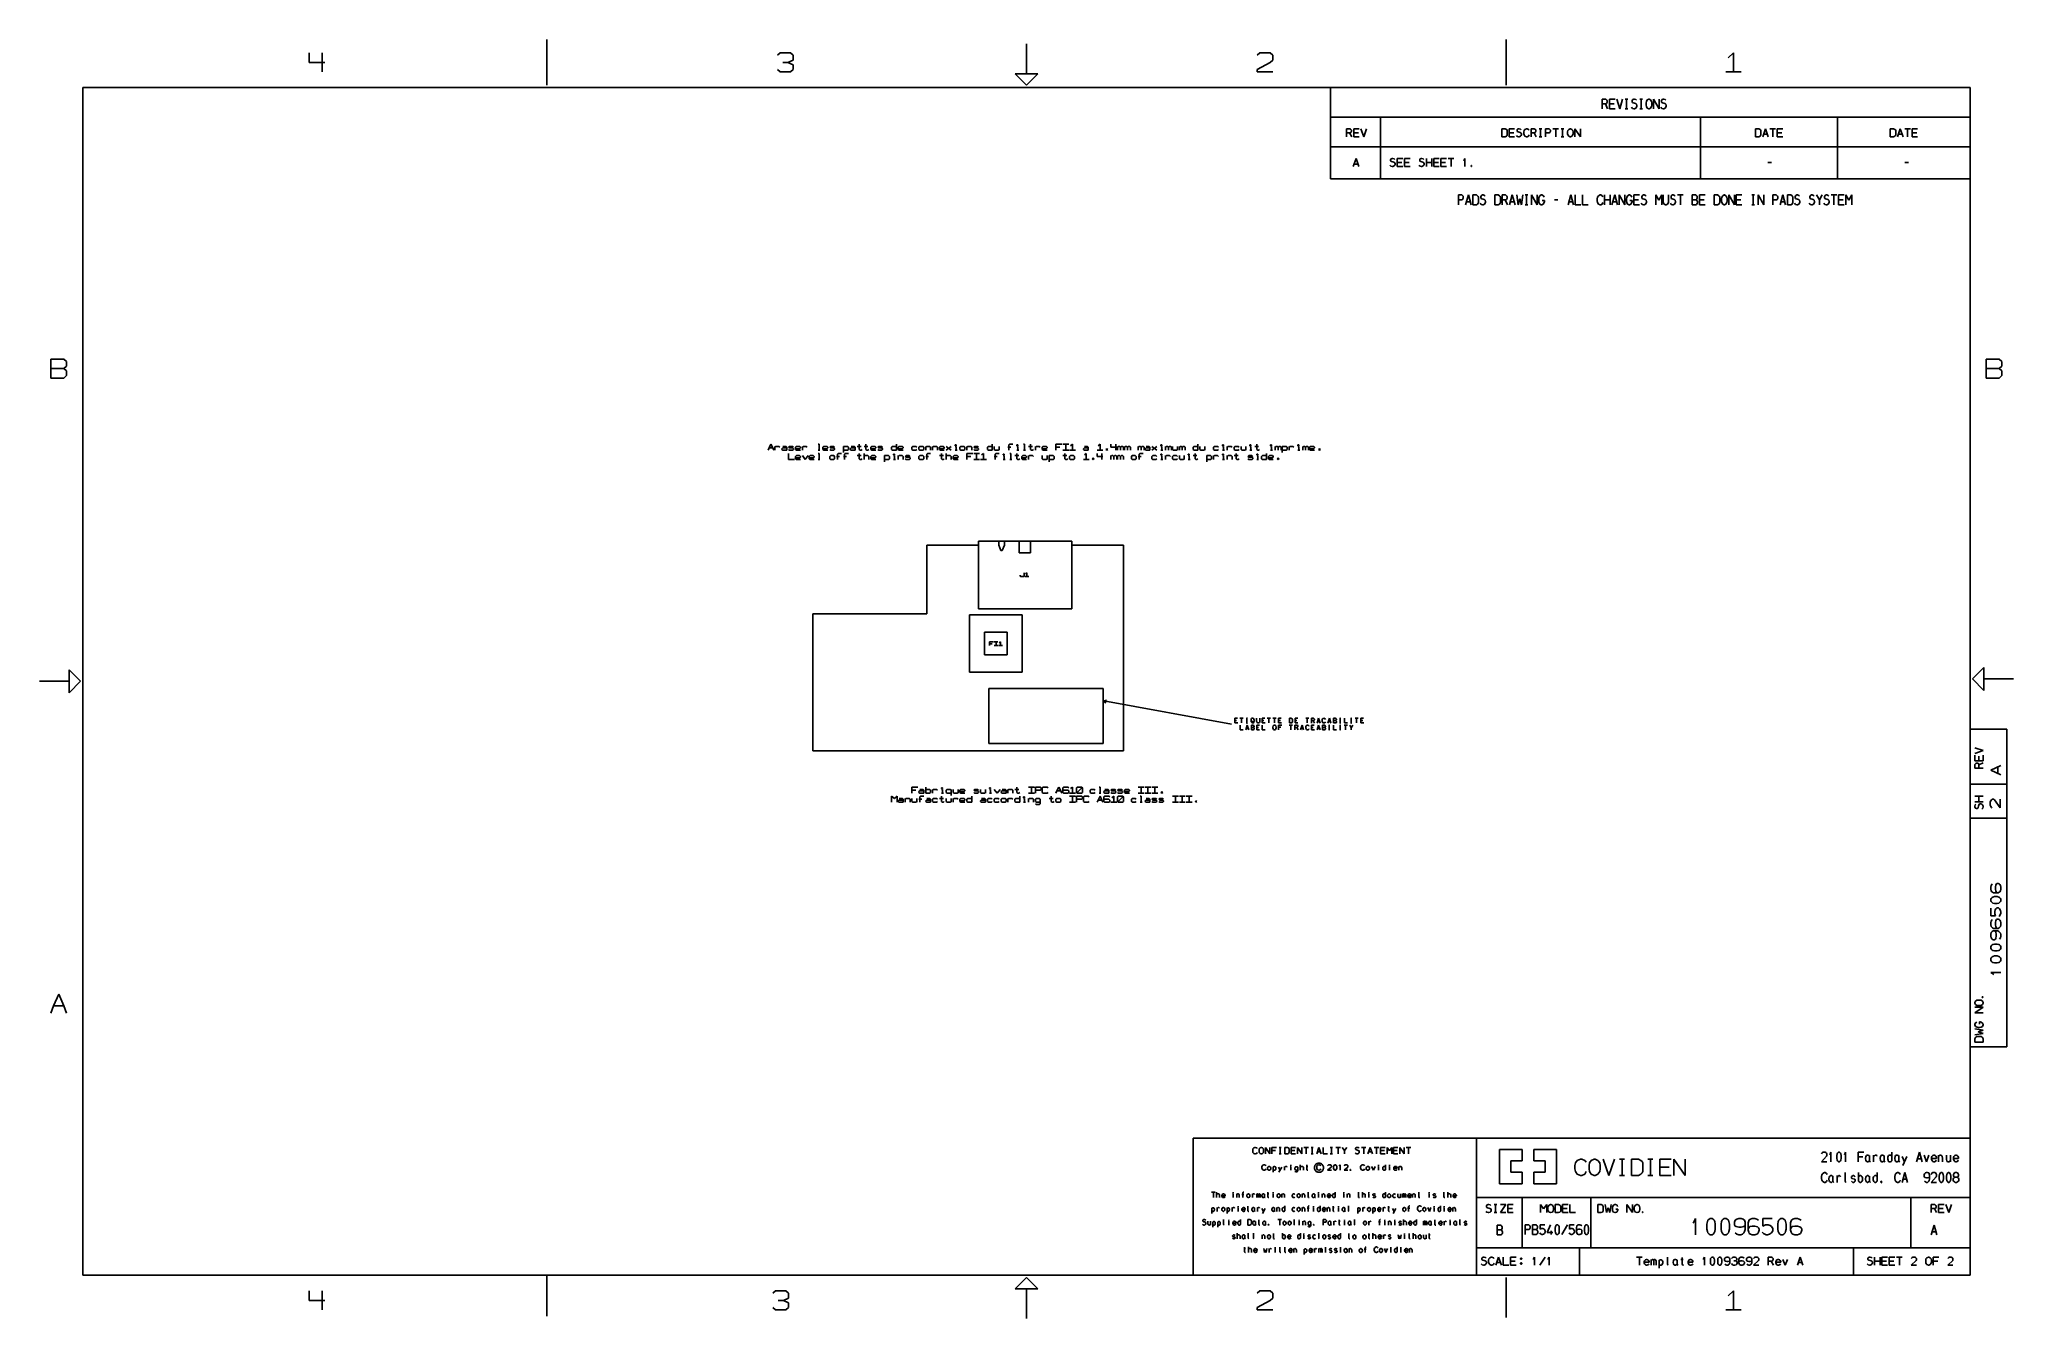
# Model space of a CAD drawing. Extents: x 0 to 1186, y 36 to 805.
import ezdxf

# ---------------------------------------------------------------- set-up
doc = ezdxf.new("R2010")
doc.units = 0
doc.layers.add('1', color=1, linetype='CONTINUOUS')

msp = doc.modelspace()

# ---------------------------------------------------------------- linework, layer by layer
at = {"layer": '1'}
for p, q in [((162.4, 796.8), (162.4, 791.08)), ((170.25, 796.8), (170.25, 785.38)), ((305.17, 804.9), (305.17, 777.48)), ((443.83, 795.38), (445.4, 796.8)), ((445.4, 796.8), (451.68, 796.8)), ((451.68, 796.8), (453.25, 795.38)), ((453.25, 795.38), (453.25, 792.5)), ((593.45, 802.18), (593.45, 784.33)), ((732.13, 795.38), (733.68, 796.8)), ((733.68, 796.8), (739.95, 796.8)), ((739.95, 796.8), (741.53, 795.38)), ((741.53, 795.38), (741.53, 792.5)), ((881.75, 804.9), (881.75, 777.48)), ((1018.25, 796.8), (1015.1, 793.95)), ((1018.25, 785.38), (1018.25, 796.8)), ((162.4, 791.08), (171.8, 791.08)), ((445.4, 785.35), (443.83, 786.8)), ((451.68, 785.35), (445.4, 785.35)), ((446.98, 791.08), (450.1, 791.08)), ((453.25, 792.5), (450.1, 791.08)), ((450.1, 791.08), (453.25, 789.65)), ((453.25, 786.8), (451.68, 785.35)), ((453.25, 789.65), (453.25, 786.8)), ((600.33, 784.33), (586.6, 784.33)), ((586.6, 784.33), (593.45, 777.48)), ((593.45, 777.48), (600.33, 784.33)), ((739.95, 791.08), (732.13, 786.8)), ((732.13, 786.8), (732.13, 785.38)), ((732.13, 785.38), (741.53, 785.38)), ((741.53, 792.5), (739.95, 791.08)), ((1013.55, 785.38), (1022.95, 785.38)), ((26.5, 776.1), (1160.43, 776.1)), ((26.5, 62.25), (26.5, 776.1)), ((776.05, 776.1), (1160.43, 776.1)), ((776.05, 721.18), (776.05, 776.1)), ((1160.43, 776.1), (1160.43, 62.25)), ((1160.43, 776.1), (1160.43, 721.18)), ((939.4, 763.2), (939.4, 769.08)), ((939.4, 769.08), (941.48, 769.08)), ((941.63, 766.18), (939.4, 766.18)), ((941.28, 766.18), (942.58, 763.2)), ((941.48, 769.08), (941.8, 768.85)), ((942, 766.33), (941.63, 766.18)), ((941.8, 768.85), (942.23, 768.4)), ((942.38, 767.25), (942, 766.33)), ((942.23, 768.4), (942.38, 767.93)), ((942.38, 767.93), (942.38, 767.25)), ((947.15, 769.08), (943.8, 769.08)), ((943.8, 769.08), (943.8, 763.2)), ((943.8, 766.18), (946.63, 766.18)), ((943.8, 763.2), (947.15, 763.2)), ((948.2, 769.08), (949.88, 763.2)), ((949.88, 763.2), (951.55, 769.08)), ((953.2, 769.08), (954.75, 769.08)), ((953.2, 763.2), (954.75, 763.2)), ((954, 763.2), (954, 769.08)), ((957.55, 763.43), (956.98, 764.13)), ((957.55, 768.63), (957.35, 767.93)), ((957.35, 767.93), (957.35, 767.48)), ((957.35, 767.48), (957.55, 767.03)), ((957.75, 768.85), (957.55, 768.63)), ((957.55, 767.03), (957.98, 766.8)), ((958.35, 763.2), (957.55, 763.43)), ((958.35, 769.08), (957.75, 768.85)), ((957.98, 766.8), (958.73, 766.55)), ((958.73, 769.08), (958.35, 769.08)), ((958.73, 763.2), (958.35, 763.2)), ((959.53, 768.85), (958.73, 769.08)), ((958.73, 766.55), (959.35, 766.33)), ((959.53, 763.68), (958.73, 763.2)), ((959.35, 766.33), (959.95, 765.95)), ((959.95, 768.4), (959.53, 768.85)), ((959.95, 764.13), (959.53, 763.68)), ((959.95, 765.95), (960.15, 765.28)), ((960.15, 764.8), (959.95, 764.13)), ((960.15, 765.28), (960.15, 764.8)), ((961.98, 769.08), (963.55, 769.08)), ((961.98, 763.2), (963.55, 763.2)), ((962.78, 763.2), (962.78, 769.08)), ((965.88, 767.7), (965.75, 766.8)), ((965.75, 766.8), (965.75, 765.5)), ((965.75, 765.5), (965.88, 764.58)), ((966.45, 768.63), (965.88, 767.7)), ((965.88, 764.58), (966.45, 763.68)), ((967.3, 769.08), (966.45, 768.63)), ((966.45, 763.68), (967.3, 763.2)), ((967.6, 769.08), (967.3, 769.08)), ((967.3, 763.2), (967.6, 763.2)), ((968.43, 768.63), (967.6, 769.08)), ((967.6, 763.2), (968.43, 763.68)), ((968.98, 767.7), (968.43, 768.63)), ((968.43, 763.68), (968.98, 764.58)), ((969.13, 766.8), (968.98, 767.7)), ((968.98, 764.58), (969.13, 765.5)), ((969.13, 765.5), (969.13, 766.8)), ((970.15, 763.2), (970.15, 769.08)), ((970.15, 769.08), (973.5, 763.2)), ((973.5, 763.2), (973.5, 769.08)), ((975.13, 763.43), (974.55, 764.13)), ((975.13, 768.63), (974.93, 767.93)), ((974.93, 767.93), (974.93, 767.48)), ((974.93, 767.48), (975.13, 767.03)), ((975.3, 768.85), (975.13, 768.63)), ((975.13, 767.03), (975.55, 766.8)), ((975.93, 763.2), (975.13, 763.43)), ((975.93, 769.08), (975.3, 768.85)), ((975.55, 766.8), (976.3, 766.55)), ((976.3, 769.08), (975.93, 769.08)), ((976.3, 763.2), (975.93, 763.2)), ((977.1, 768.85), (976.3, 769.08)), ((976.3, 766.55), (976.93, 766.33)), ((977.1, 763.68), (976.3, 763.2)), ((976.93, 766.33), (977.53, 765.95)), ((977.53, 768.4), (977.1, 768.85)), ((977.53, 764.13), (977.1, 763.68)), ((977.53, 765.95), (977.73, 765.28)), ((977.73, 764.8), (977.53, 764.13)), ((977.73, 765.28), (977.73, 764.8)), ((776.05, 758.25), (1160.43, 758.25)), ((785.65, 746.38), (785.65, 751.25)), ((785.65, 751.25), (787.7, 751.25)), ((787.88, 748.85), (785.65, 748.85)), ((787.53, 748.85), (788.83, 746.38)), ((787.7, 751.25), (788.05, 751.08)), ((788.25, 748.98), (787.88, 748.85)), ((788.05, 751.08), (788.48, 750.68)), ((788.63, 749.73), (788.25, 748.98)), ((788.48, 750.68), (788.63, 750.3)), ((788.63, 750.3), (788.63, 749.73)), ((793.4, 751.25), (790.05, 751.25)), ((790.05, 751.25), (790.05, 746.38)), ((790.05, 748.85), (792.88, 748.85)), ((794.43, 751.25), (796.13, 746.38)), ((796.13, 746.38), (797.8, 751.25)), ((806.25, 758.25), (806.25, 721.18)), ((879, 746.38), (879, 751.25)), ((879, 751.25), (881.05, 751.25)), ((881.05, 751.25), (881.83, 750.88)), ((881.83, 750.88), (882.18, 750.5)), ((882.18, 750.5), (882.35, 750.13)), ((882.35, 747.5), (882.18, 747.13)), ((882.35, 750.13), (882.35, 747.5)), ((886.75, 751.25), (883.4, 751.25)), ((883.4, 751.25), (883.4, 746.38)), ((883.4, 748.85), (886.23, 748.85)), ((888.35, 750.88), (888.18, 750.3)), ((888.18, 750.3), (888.18, 749.93)), ((888.18, 749.93), (888.35, 749.55)), ((888.55, 751.08), (888.35, 750.88)), ((888.35, 749.55), (888.78, 749.35)), ((889.15, 751.25), (888.55, 751.08)), ((888.78, 749.35), (889.55, 749.15)), ((889.55, 751.25), (889.15, 751.25)), ((890.35, 751.08), (889.55, 751.25)), ((889.55, 749.15), (890.15, 748.98)), ((890.15, 748.98), (890.75, 748.65)), ((890.75, 750.68), (890.35, 751.08)), ((890.75, 748.65), (890.95, 748.08)), ((890.95, 747.7), (890.75, 747.13)), ((890.95, 748.08), (890.95, 747.7)), ((892.38, 750.13), (892.18, 749.35)), ((892.18, 749.35), (892.18, 748.28)), ((892.18, 748.28), (892.38, 747.5)), ((892.9, 750.88), (892.38, 750.13)), ((892.38, 747.5), (892.9, 746.75)), ((893.85, 751.25), (892.9, 750.88)), ((894.25, 751.25), (893.85, 751.25)), ((895.15, 750.88), (894.25, 751.25)), ((895.53, 750.3), (895.15, 750.88)), ((895.15, 746.75), (895.53, 747.5)), ((896.58, 746.38), (896.58, 751.25)), ((896.58, 751.25), (898.63, 751.25)), ((898.78, 748.85), (896.58, 748.85)), ((898.45, 748.85), (899.75, 746.38)), ((898.63, 751.25), (898.98, 751.08)), ((899.18, 748.98), (898.78, 748.85)), ((898.98, 751.08), (899.4, 750.68)), ((899.55, 749.73), (899.18, 748.98)), ((899.4, 750.68), (899.55, 750.3)), ((899.55, 750.3), (899.55, 749.73)), ((901.58, 751.25), (903.15, 751.25)), ((902.38, 746.38), (902.38, 751.25)), ((905.35, 746.38), (905.35, 751.25)), ((905.35, 751.25), (907.43, 751.25)), ((907.58, 748.85), (905.35, 748.85)), ((907.43, 751.25), (907.75, 751.08)), ((907.95, 748.98), (907.58, 748.85)), ((907.75, 751.08), (908.18, 750.68)), ((908.33, 749.73), (907.95, 748.98)), ((908.18, 750.68), (908.33, 750.3)), ((908.33, 750.3), (908.33, 749.73)), ((909.75, 751.25), (913.1, 751.25)), ((911.43, 746.38), (911.43, 751.25)), ((914.75, 751.25), (916.33, 751.25)), ((915.55, 746.38), (915.55, 751.25)), ((918.65, 750.13), (918.55, 749.35)), ((918.55, 749.35), (918.55, 748.28)), ((918.55, 748.28), (918.65, 747.5)), ((919.23, 750.88), (918.65, 750.13)), ((918.65, 747.5), (919.23, 746.75)), ((920.08, 751.25), (919.23, 750.88)), ((920.38, 751.25), (920.08, 751.25)), ((921.2, 750.88), (920.38, 751.25)), ((921.75, 750.13), (921.2, 750.88)), ((921.2, 746.75), (921.75, 747.5)), ((921.9, 749.35), (921.75, 750.13)), ((921.75, 747.5), (921.9, 748.28)), ((921.9, 748.28), (921.9, 749.35)), ((922.93, 746.38), (922.93, 751.25)), ((922.93, 751.25), (926.28, 746.38)), ((926.28, 746.38), (926.28, 751.25)), ((998.43, 758.25), (998.43, 721.18)), ((1031.38, 746.38), (1031.38, 751.25)), ((1031.38, 751.25), (1033.45, 751.25)), ((1033.45, 751.25), (1034.2, 750.88)), ((1034.2, 750.88), (1034.55, 750.5)), ((1034.55, 750.5), (1034.75, 750.13)), ((1034.75, 747.5), (1034.55, 747.13)), ((1034.75, 750.13), (1034.75, 747.5)), ((1035.78, 746.38), (1037.45, 751.25)), ((1036.28, 747.9), (1038.63, 747.9)), ((1037.45, 751.25), (1039.13, 746.38)), ((1040.18, 751.25), (1043.53, 751.25)), ((1041.85, 746.38), (1041.85, 751.25)), ((1047.93, 751.25), (1044.55, 751.25)), ((1044.55, 751.25), (1044.55, 746.38)), ((1044.55, 748.85), (1047.38, 748.85)), ((1080.8, 758.25), (1080.8, 721.18)), ((1112.38, 746.38), (1112.38, 751.25)), ((1112.38, 751.25), (1114.43, 751.25)), ((1114.43, 751.25), (1115.2, 750.88)), ((1115.2, 750.88), (1115.55, 750.5)), ((1115.55, 750.5), (1115.73, 750.13)), ((1115.73, 747.5), (1115.55, 747.13)), ((1115.73, 750.13), (1115.73, 747.5)), ((1116.78, 746.38), (1118.45, 751.25)), ((1117.28, 747.9), (1119.63, 747.9)), ((1118.45, 751.25), (1120.13, 746.38)), ((1121.18, 751.25), (1124.53, 751.25)), ((1122.85, 746.38), (1122.85, 751.25)), ((1128.9, 751.25), (1125.55, 751.25)), ((1125.55, 751.25), (1125.55, 746.38)), ((1125.55, 748.85), (1128.38, 748.85)), ((776.05, 740.4), (1160.43, 740.4)), ((790.05, 746.38), (793.4, 746.38)), ((881.05, 746.38), (879, 746.38)), ((881.83, 746.75), (881.05, 746.38)), ((882.18, 747.13), (881.83, 746.75)), ((883.4, 746.38), (886.75, 746.38)), ((888.35, 746.55), (887.8, 747.13)), ((889.15, 746.38), (888.35, 746.55)), ((889.55, 746.38), (889.15, 746.38)), ((890.35, 746.75), (889.55, 746.38)), ((890.75, 747.13), (890.35, 746.75)), ((892.9, 746.75), (893.85, 746.38)), ((893.85, 746.38), (894.25, 746.38)), ((894.25, 746.38), (895.15, 746.75)), ((901.58, 746.38), (903.15, 746.38)), ((914.75, 746.38), (916.33, 746.38)), ((919.23, 746.75), (920.08, 746.38)), ((920.08, 746.38), (920.38, 746.38)), ((920.38, 746.38), (921.2, 746.75)), ((1033.45, 746.38), (1031.38, 746.38)), ((1034.2, 746.75), (1033.45, 746.38)), ((1034.55, 747.13), (1034.2, 746.75)), ((1044.55, 746.38), (1047.93, 746.38)), ((1114.43, 746.38), (1112.38, 746.38)), ((1115.2, 746.75), (1114.43, 746.38)), ((1115.55, 747.13), (1115.2, 746.75)), ((1125.55, 746.38), (1128.9, 746.38)), ((789.78, 728.53), (791.45, 733.4)), ((790.28, 730.05), (792.63, 730.05)), ((791.45, 733.4), (793.13, 728.53)), ((812.3, 728.7), (811.73, 729.28)), ((812.3, 733.03), (812.13, 732.45)), ((812.13, 732.45), (812.13, 732.08)), ((812.13, 732.08), (812.3, 731.7)), ((812.5, 733.23), (812.3, 733.03)), ((812.3, 731.7), (812.73, 731.5)), ((813.1, 728.53), (812.3, 728.7)), ((813.1, 733.4), (812.5, 733.23)), ((812.73, 731.5), (813.5, 731.33)), ((813.5, 733.4), (813.1, 733.4)), ((813.5, 728.53), (813.1, 728.53)), ((814.3, 733.23), (813.5, 733.4)), ((813.5, 731.33), (814.1, 731.13)), ((814.3, 728.9), (813.5, 728.53)), ((814.1, 731.13), (814.7, 730.8)), ((814.7, 732.85), (814.3, 733.23)), ((814.7, 729.28), (814.3, 728.9)), ((814.7, 730.8), (814.9, 730.23)), ((814.9, 729.85), (814.7, 729.28)), ((814.9, 730.23), (814.9, 729.85)), ((819.48, 733.4), (816.13, 733.4)), ((816.13, 733.4), (816.13, 728.53)), ((816.13, 731), (818.95, 731)), ((816.13, 728.53), (819.48, 728.53)), ((823.88, 733.4), (820.53, 733.4)), ((820.53, 733.4), (820.53, 728.53)), ((820.53, 731), (823.35, 731)), ((820.53, 728.53), (823.88, 728.53)), ((829.88, 728.7), (829.3, 729.28)), ((829.88, 733.03), (829.7, 732.45)), ((829.7, 732.45), (829.7, 732.08)), ((829.7, 732.08), (829.88, 731.7)), ((830.08, 733.23), (829.88, 733.03)), ((829.88, 731.7), (830.3, 731.5)), ((830.68, 728.53), (829.88, 728.7)), ((830.68, 733.4), (830.08, 733.23)), ((830.3, 731.5), (831.05, 731.33)), ((831.05, 733.4), (830.68, 733.4)), ((831.05, 728.53), (830.68, 728.53)), ((831.85, 733.23), (831.05, 733.4)), ((831.05, 731.33), (831.68, 731.13)), ((831.85, 728.9), (831.05, 728.53)), ((831.68, 731.13), (832.28, 730.8)), ((832.28, 732.85), (831.85, 733.23)), ((832.28, 729.28), (831.85, 728.9)), ((832.28, 730.8), (832.48, 730.23)), ((832.48, 729.85), (832.28, 729.28)), ((832.48, 730.23), (832.48, 729.85)), ((833.7, 728.53), (833.7, 733.4)), ((833.7, 731), (837.05, 731)), ((837.05, 733.4), (837.05, 728.53)), ((841.45, 733.4), (838.1, 733.4)), ((838.1, 733.4), (838.1, 728.53)), ((838.1, 731), (840.93, 731)), ((838.1, 728.53), (841.45, 728.53)), ((845.85, 733.4), (842.48, 733.4)), ((842.48, 733.4), (842.48, 728.53)), ((842.48, 731), (845.3, 731)), ((842.48, 728.53), (845.85, 728.53)), ((846.88, 733.4), (850.23, 733.4)), ((848.55, 728.53), (848.55, 733.4)), ((856.15, 732.03), (856.88, 733.4)), ((856.88, 733.4), (856.88, 728.53)), ((860.55, 728.98), (860.63, 729.1)), ((860.55, 728.65), (860.55, 728.98)), ((860.63, 728.53), (860.55, 728.65)), ((860.63, 729.1), (860.83, 729.1)), ((860.83, 728.53), (860.63, 728.53)), ((860.83, 729.1), (860.9, 728.98)), ((860.9, 728.65), (860.83, 728.53)), ((860.9, 728.98), (860.9, 728.65)), ((1038.83, 731), (1041, 731)), ((1121.18, 731), (1123.35, 731)), ((1160.43, 721.18), (776.05, 721.18)), ((852.93, 705.55), (852.93, 711.43)), ((852.93, 711.43), (854.98, 711.43)), ((855.13, 708.53), (852.93, 708.53)), ((854.98, 711.43), (855.33, 711.2)), ((855.5, 708.68), (855.13, 708.53)), ((855.33, 711.2), (855.75, 710.73)), ((855.9, 709.6), (855.5, 708.68)), ((855.75, 710.73), (855.9, 710.28)), ((855.9, 710.28), (855.9, 709.6)), ((857.3, 705.55), (859, 711.43)), ((857.8, 707.38), (860.18, 707.38)), ((859, 711.43), (860.68, 705.55)), ((861.7, 705.55), (861.7, 711.43)), ((861.7, 711.43), (863.78, 711.43)), ((863.78, 705.55), (861.7, 705.55)), ((863.78, 711.43), (864.53, 710.98)), ((864.53, 706), (863.78, 705.55)), ((864.53, 710.98), (864.88, 710.5)), ((864.88, 706.48), (864.53, 706)), ((864.88, 710.5), (865.05, 710.05)), ((865.05, 706.93), (864.88, 706.48)), ((865.05, 710.05), (865.05, 706.93)), ((866.68, 705.78), (866.1, 706.48)), ((866.68, 710.98), (866.48, 710.28)), ((866.48, 710.28), (866.48, 709.83)), ((866.48, 709.83), (866.68, 709.35)), ((866.85, 711.2), (866.68, 710.98)), ((866.68, 709.35), (867.1, 709.13)), ((867.48, 705.55), (866.68, 705.78)), ((867.48, 711.43), (866.85, 711.2)), ((867.1, 709.13), (867.85, 708.9)), ((867.85, 711.43), (867.48, 711.43)), ((867.85, 705.55), (867.48, 705.55)), ((868.65, 711.2), (867.85, 711.43)), ((867.85, 708.9), (868.45, 708.68)), ((868.65, 706), (867.85, 705.55)), ((868.45, 708.68), (869.08, 708.3)), ((869.08, 710.73), (868.65, 711.2)), ((869.08, 706.48), (868.65, 706)), ((869.08, 708.3), (869.25, 707.6)), ((869.25, 707.15), (869.08, 706.48)), ((869.25, 707.6), (869.25, 707.15)), ((874.88, 705.55), (874.88, 711.43)), ((874.88, 711.43), (876.95, 711.43)), ((876.95, 705.55), (874.88, 705.55)), ((876.95, 711.43), (877.7, 710.98)), ((877.7, 706), (876.95, 705.55)), ((877.7, 710.98), (878.05, 710.5)), ((878.05, 706.48), (877.7, 706)), ((878.05, 710.5), (878.25, 710.05)), ((878.25, 706.93), (878.05, 706.48)), ((878.25, 710.05), (878.25, 706.93)), ((879.28, 705.55), (879.28, 711.43)), ((879.28, 711.43), (881.33, 711.43)), ((881.5, 708.53), (879.28, 708.53)), ((881.15, 708.53), (882.45, 705.55)), ((881.33, 711.43), (881.68, 711.2)), ((881.88, 708.68), (881.5, 708.53)), ((881.68, 711.2), (882.1, 710.73)), ((882.25, 709.6), (881.88, 708.68)), ((882.1, 710.73), (882.25, 710.28)), ((882.25, 710.28), (882.25, 709.6)), ((883.68, 705.55), (885.35, 711.43)), ((884.18, 707.38), (886.53, 707.38)), ((885.35, 711.43), (887.03, 705.55)), ((888.05, 711.43), (888.9, 705.55)), ((888.9, 705.55), (889.9, 709.13)), ((889.9, 709.13), (890.93, 705.55)), ((890.93, 705.55), (891.75, 711.43)), ((893.08, 711.43), (894.63, 711.43)), ((893.08, 705.55), (894.63, 705.55)), ((893.88, 705.55), (893.88, 711.43)), ((896.85, 705.55), (896.85, 711.43)), ((896.85, 711.43), (900.2, 705.55)), ((900.2, 705.55), (900.2, 711.43)), ((901.35, 709.83), (901.25, 709.13)), ((901.25, 709.13), (901.25, 707.83)), ((901.25, 707.83), (901.35, 706.93)), ((901.93, 710.98), (901.35, 709.83)), ((901.35, 706.93), (901.93, 706)), ((902.78, 711.43), (901.93, 710.98)), ((901.93, 706), (902.78, 705.55)), ((903.08, 711.43), (902.78, 711.43)), ((902.78, 705.55), (903.08, 705.55)), ((904.1, 710.98), (903.08, 711.43)), ((903.08, 705.55), (903.9, 706)), ((904.6, 708.08), (903.25, 708.08)), ((903.9, 706), (904.45, 706.93)), ((904.45, 710.05), (904.1, 710.98)), ((904.45, 706.93), (904.6, 707.6)), ((904.6, 707.6), (904.6, 708.08)), ((910.6, 708.53), (912.78, 708.53)), ((918.83, 705.55), (920.5, 711.43)), ((919.3, 707.38), (921.68, 707.38)), ((920.5, 711.43), (922.18, 705.55)), ((923.2, 711.43), (923.2, 705.55)), ((923.2, 705.55), (926.55, 705.55)), ((927.6, 711.43), (927.6, 705.55)), ((927.6, 705.55), (930.95, 705.55)), ((936.58, 710.05), (936.38, 709.13)), ((936.38, 709.13), (936.38, 707.83)), ((936.38, 707.83), (936.58, 706.93)), ((937.1, 710.98), (936.58, 710.05)), ((936.58, 706.93), (937.1, 706)), ((938.05, 711.43), (937.1, 710.98)), ((937.1, 706), (938.05, 705.55)), ((938.45, 711.43), (938.05, 711.43)), ((938.05, 705.55), (938.45, 705.55)), ((939.35, 710.98), (938.45, 711.43)), ((938.45, 705.55), (939.35, 706)), ((939.75, 710.28), (939.35, 710.98)), ((939.35, 706), (939.75, 706.93)), ((940.78, 705.55), (940.78, 711.43)), ((940.78, 708.53), (944.13, 708.53)), ((944.13, 711.43), (944.13, 705.55)), ((945.18, 705.55), (946.85, 711.43)), ((945.68, 707.38), (948.03, 707.38)), ((946.85, 711.43), (948.53, 705.55)), ((949.58, 705.55), (949.58, 711.43)), ((949.58, 711.43), (952.93, 705.55)), ((952.93, 705.55), (952.93, 711.43)), ((954.08, 709.83), (953.95, 709.13)), ((953.95, 709.13), (953.95, 707.83)), ((953.95, 707.83), (954.08, 706.93)), ((954.65, 710.98), (954.08, 709.83)), ((954.08, 706.93), (954.65, 706)), ((955.48, 711.43), (954.65, 710.98)), ((954.65, 706), (955.48, 705.55)), ((955.78, 711.43), (955.48, 711.43)), ((955.48, 705.55), (955.78, 705.55)), ((956.83, 710.98), (955.78, 711.43)), ((955.78, 705.55), (956.63, 706)), ((957.3, 708.08), (955.98, 708.08)), ((956.63, 706), (957.15, 706.93)), ((957.15, 710.05), (956.83, 710.98)), ((957.15, 706.93), (957.3, 707.6)), ((957.3, 707.6), (957.3, 708.08)), ((961.7, 711.43), (958.35, 711.43)), ((958.35, 711.43), (958.35, 705.55)), ((958.35, 708.53), (961.18, 708.53)), ((958.35, 705.55), (961.7, 705.55)), ((963.33, 705.78), (962.75, 706.48)), ((963.33, 710.98), (963.13, 710.28)), ((963.13, 710.28), (963.13, 709.83)), ((963.13, 709.83), (963.33, 709.35)), ((963.5, 711.2), (963.33, 710.98)), ((963.33, 709.35), (963.73, 709.13)), ((964.13, 705.55), (963.33, 705.78)), ((964.13, 711.43), (963.5, 711.2)), ((963.73, 709.13), (964.5, 708.9)), ((964.5, 711.43), (964.13, 711.43)), ((964.5, 705.55), (964.13, 705.55)), ((965.3, 711.2), (964.5, 711.43)), ((964.5, 708.9), (965.1, 708.68)), ((965.3, 706), (964.5, 705.55)), ((965.1, 708.68), (965.73, 708.3)), ((965.73, 710.73), (965.3, 711.2)), ((965.73, 706.48), (965.3, 706)), ((965.73, 708.3), (965.9, 707.6)), ((965.9, 707.15), (965.73, 706.48)), ((965.9, 707.6), (965.9, 707.15)), ((971.53, 705.55), (971.53, 711.43)), ((971.53, 711.43), (973.35, 708.3)), ((973.35, 708.3), (975.23, 711.43)), ((975.23, 711.43), (975.23, 705.55)), ((975.93, 711.43), (975.93, 707.83)), ((975.93, 707.83), (976.03, 706.93)), ((976.03, 706.93), (976.6, 706)), ((976.6, 706), (977.45, 705.55)), ((977.45, 705.55), (977.75, 705.55)), ((977.75, 705.55), (978.6, 706)), ((978.6, 706), (979.13, 706.93)), ((979.13, 706.93), (979.28, 707.83)), ((979.28, 707.83), (979.28, 711.43)), ((980.88, 705.78), (980.33, 706.48)), ((980.88, 710.98), (980.7, 710.28)), ((980.7, 710.28), (980.7, 709.83)), ((980.7, 709.83), (980.88, 709.35)), ((981.08, 711.2), (980.88, 710.98)), ((980.88, 709.35), (981.3, 709.13)), ((981.68, 705.55), (980.88, 705.78)), ((981.68, 711.43), (981.08, 711.2)), ((981.3, 709.13), (982.08, 708.9)), ((982.08, 711.43), (981.68, 711.43)), ((982.08, 705.55), (981.68, 705.55)), ((982.88, 711.2), (982.08, 711.43)), ((982.08, 708.9), (982.68, 708.68)), ((982.88, 706), (982.08, 705.55)), ((982.68, 708.68), (983.3, 708.3)), ((983.3, 710.73), (982.88, 711.2)), ((983.3, 706.48), (982.88, 706)), ((983.3, 708.3), (983.48, 707.6)), ((983.48, 707.15), (983.3, 706.48)), ((983.48, 707.6), (983.48, 707.15)), ((984.7, 711.43), (988.08, 711.43)), ((986.38, 705.55), (986.38, 711.43)), ((993.5, 705.55), (993.5, 711.43)), ((993.5, 711.43), (995.55, 711.43)), ((995.7, 708.53), (993.5, 708.53)), ((995.7, 705.55), (993.5, 705.55)), ((995.55, 711.43), (995.9, 711.2)), ((996.08, 708.68), (995.7, 708.53)), ((995.7, 708.53), (996.08, 708.3)), ((996.08, 705.78), (995.7, 705.55)), ((995.9, 711.2), (996.33, 710.73)), ((996.48, 709.6), (996.08, 708.68)), ((996.08, 708.3), (996.48, 707.83)), ((996.48, 706.23), (996.08, 705.78)), ((996.33, 710.73), (996.48, 710.28)), ((996.48, 710.28), (996.48, 709.6)), ((996.48, 707.83), (996.65, 707.38)), ((996.65, 706.7), (996.48, 706.23)), ((996.65, 707.38), (996.65, 706.7)), ((1001.25, 711.43), (997.88, 711.43)), ((997.88, 711.43), (997.88, 705.55)), ((997.88, 708.53), (1000.7, 708.53)), ((997.88, 705.55), (1001.25, 705.55)), ((1006.68, 705.55), (1006.68, 711.43)), ((1006.68, 711.43), (1008.73, 711.43)), ((1008.73, 705.55), (1006.68, 705.55)), ((1008.73, 711.43), (1009.5, 710.98)), ((1009.5, 706), (1008.73, 705.55)), ((1009.5, 710.98), (1009.83, 710.5)), ((1009.83, 706.48), (1009.5, 706)), ((1009.83, 710.5), (1010.03, 710.05)), ((1010.03, 706.93), (1009.83, 706.48)), ((1010.03, 710.05), (1010.03, 706.93)), ((1011.18, 710.05), (1011.08, 709.13)), ((1011.08, 709.13), (1011.08, 707.83)), ((1011.08, 707.83), (1011.18, 706.93)), ((1011.75, 710.98), (1011.18, 710.05)), ((1011.18, 706.93), (1011.75, 706)), ((1012.6, 711.43), (1011.75, 710.98)), ((1011.75, 706), (1012.6, 705.55)), ((1012.9, 711.43), (1012.6, 711.43)), ((1012.6, 705.55), (1012.9, 705.55)), ((1013.73, 710.98), (1012.9, 711.43)), ((1012.9, 705.55), (1013.73, 706)), ((1014.28, 710.05), (1013.73, 710.98)), ((1013.73, 706), (1014.28, 706.93)), ((1014.43, 709.13), (1014.28, 710.05)), ((1014.28, 706.93), (1014.43, 707.83)), ((1014.43, 707.83), (1014.43, 709.13)), ((1015.45, 705.55), (1015.45, 711.43)), ((1015.45, 711.43), (1018.83, 705.55)), ((1018.83, 705.55), (1018.83, 711.43)), ((1023.2, 711.43), (1019.85, 711.43)), ((1019.85, 711.43), (1019.85, 705.55)), ((1019.85, 708.53), (1022.68, 708.53)), ((1019.85, 705.55), (1023.2, 705.55)), ((1029.25, 711.43), (1030.8, 711.43)), ((1029.25, 705.55), (1030.8, 705.55)), ((1030.05, 705.55), (1030.05, 711.43)), ((1033.03, 705.55), (1033.03, 711.43)), ((1033.03, 711.43), (1036.38, 705.55)), ((1036.38, 705.55), (1036.38, 711.43)), ((1041.83, 705.55), (1041.83, 711.43)), ((1041.83, 711.43), (1043.88, 711.43)), ((1044.03, 708.53), (1041.83, 708.53)), ((1043.88, 711.43), (1044.23, 711.2)), ((1044.4, 708.68), (1044.03, 708.53)), ((1044.23, 711.2), (1044.63, 710.73)), ((1044.8, 709.6), (1044.4, 708.68)), ((1044.63, 710.73), (1044.8, 710.28)), ((1044.8, 710.28), (1044.8, 709.6)), ((1046.2, 705.55), (1047.88, 711.43)), ((1046.7, 707.38), (1049.08, 707.38)), ((1047.88, 711.43), (1049.58, 705.55)), ((1050.6, 705.55), (1050.6, 711.43)), ((1050.6, 711.43), (1052.65, 711.43)), ((1052.65, 705.55), (1050.6, 705.55)), ((1052.65, 711.43), (1053.43, 710.98)), ((1053.43, 706), (1052.65, 705.55)), ((1053.43, 710.98), (1053.78, 710.5)), ((1053.78, 706.48), (1053.43, 706)), ((1053.78, 710.5), (1053.95, 710.05)), ((1053.95, 706.93), (1053.78, 706.48)), ((1053.95, 710.05), (1053.95, 706.93)), ((1055.58, 705.78), (1055, 706.48)), ((1055.58, 710.98), (1055.38, 710.28)), ((1055.38, 710.28), (1055.38, 709.83)), ((1055.38, 709.83), (1055.58, 709.35)), ((1055.75, 711.2), (1055.58, 710.98)), ((1055.58, 709.35), (1055.98, 709.13)), ((1056.38, 705.55), (1055.58, 705.78)), ((1056.38, 711.43), (1055.75, 711.2)), ((1055.98, 709.13), (1056.75, 708.9)), ((1056.75, 711.43), (1056.38, 711.43)), ((1056.75, 705.55), (1056.38, 705.55)), ((1057.55, 711.2), (1056.75, 711.43)), ((1056.75, 708.9), (1057.35, 708.68)), ((1057.55, 706), (1056.75, 705.55)), ((1057.35, 708.68), (1057.98, 708.3)), ((1057.98, 710.73), (1057.55, 711.2)), ((1057.98, 706.48), (1057.55, 706)), ((1057.98, 708.3), (1058.15, 707.6)), ((1058.15, 707.15), (1057.98, 706.48)), ((1058.15, 707.6), (1058.15, 707.15)), ((1064.35, 705.78), (1063.78, 706.48)), ((1064.35, 710.98), (1064.15, 710.28)), ((1064.15, 710.28), (1064.15, 709.83)), ((1064.15, 709.83), (1064.35, 709.35)), ((1064.55, 711.2), (1064.35, 710.98)), ((1064.35, 709.35), (1064.78, 709.13)), ((1065.15, 705.55), (1064.35, 705.78)), ((1065.15, 711.43), (1064.55, 711.2)), ((1064.78, 709.13), (1065.53, 708.9)), ((1065.53, 711.43), (1065.15, 711.43)), ((1065.53, 705.55), (1065.15, 705.55)), ((1066.33, 711.2), (1065.53, 711.43)), ((1065.53, 708.9), (1066.15, 708.68)), ((1066.33, 706), (1065.53, 705.55)), ((1066.15, 708.68), (1066.75, 708.3)), ((1066.75, 710.73), (1066.33, 711.2)), ((1066.75, 706.48), (1066.33, 706)), ((1066.75, 708.3), (1066.95, 707.6)), ((1066.95, 707.15), (1066.75, 706.48)), ((1066.95, 707.6), (1066.95, 707.15)), ((1068.18, 711.43), (1069.85, 708.53)), ((1069.85, 708.53), (1071.53, 711.43)), ((1069.85, 708.53), (1069.85, 705.55)), ((1073.15, 705.78), (1072.58, 706.48)), ((1073.15, 710.98), (1072.95, 710.28)), ((1072.95, 710.28), (1072.95, 709.83)), ((1072.95, 709.83), (1073.15, 709.35)), ((1073.33, 711.2), (1073.15, 710.98)), ((1073.15, 709.35), (1073.55, 709.13)), ((1073.95, 705.55), (1073.15, 705.78)), ((1073.95, 711.43), (1073.33, 711.2)), ((1073.55, 709.13), (1074.33, 708.9)), ((1074.33, 711.43), (1073.95, 711.43)), ((1074.33, 705.55), (1073.95, 705.55)), ((1075.13, 711.2), (1074.33, 711.43)), ((1074.33, 708.9), (1074.93, 708.68)), ((1075.13, 706), (1074.33, 705.55)), ((1074.93, 708.68), (1075.55, 708.3)), ((1075.55, 710.73), (1075.13, 711.2)), ((1075.55, 706.48), (1075.13, 706)), ((1075.55, 708.3), (1075.73, 707.6)), ((1075.73, 707.15), (1075.55, 706.48)), ((1075.73, 707.6), (1075.73, 707.15)), ((1076.95, 711.43), (1080.33, 711.43)), ((1078.63, 705.55), (1078.63, 711.43)), ((1084.7, 711.43), (1081.35, 711.43)), ((1081.35, 711.43), (1081.35, 705.55)), ((1081.35, 708.53), (1084.18, 708.53)), ((1081.35, 705.55), (1084.7, 705.55)), ((1085.75, 705.55), (1085.75, 711.43)), ((1085.75, 711.43), (1087.58, 708.3)), ((1087.58, 708.3), (1089.45, 711.43)), ((1089.45, 711.43), (1089.45, 705.55)), ((7.28, 601.4), (7.28, 612.85)), ((7.28, 612.85), (15.13, 612.85)), ((7.28, 607.13), (15.13, 607.13)), ((15.13, 612.85), (16.68, 611.43)), ((16.68, 608.55), (15.13, 607.13)), ((15.13, 607.13), (16.68, 605.7)), ((16.68, 611.43), (16.68, 608.55)), ((16.68, 605.7), (16.68, 602.85)), ((1170.05, 601.4), (1170.05, 612.85)), ((1170.05, 612.85), (1177.88, 612.85)), ((1170.05, 607.13), (1177.88, 607.13)), ((1177.88, 612.85), (1179.45, 611.43)), ((1179.45, 608.55), (1177.88, 607.13)), ((1177.88, 607.13), (1179.45, 605.7)), ((1179.45, 611.43), (1179.45, 608.55)), ((1179.45, 605.7), (1179.45, 602.85)), ((15.13, 601.4), (7.28, 601.4)), ((16.68, 602.85), (15.13, 601.4)), ((1177.88, 601.4), (1170.05, 601.4)), ((1179.45, 602.85), (1177.88, 601.4)), ((438.18, 558), (438.75, 559.38)), ((438.75, 559.38), (439.93, 561.65)), ((441.13, 559.38), (438.75, 559.38)), ((439.93, 561.65), (441.13, 559.38)), ((441.13, 559.38), (441.7, 558)), ((442.3, 558), (442.3, 560.28)), ((442.3, 559.83), (442.88, 560.28)), ((442.88, 560.28), (444.65, 560.28)), ((444.65, 560.28), (445.23, 559.83)), ((446.4, 558.9), (447, 559.38)), ((446.4, 558.45), (446.4, 558.9)), ((447, 558), (446.4, 558.45)), ((447, 560.28), (448.75, 560.28)), ((447, 559.38), (449.35, 559.38)), ((449.35, 558), (447, 558)), ((448.75, 560.28), (449.35, 559.83)), ((449.35, 559.83), (449.35, 558)), ((450.53, 559.83), (451.13, 560.28)), ((451.13, 559.38), (450.53, 559.83)), ((450.53, 558.45), (451.13, 558)), ((451.13, 560.28), (452.88, 560.28)), ((452.88, 559.38), (451.13, 559.38)), ((451.13, 558), (452.88, 558)), ((452.88, 560.28), (453.48, 559.83)), ((453.48, 558.9), (452.88, 559.38)), ((452.88, 558), (453.48, 558.45)), ((453.48, 558.45), (453.48, 558.9)), ((455.23, 560.28), (454.65, 559.83)), ((454.65, 559.83), (454.65, 558.45)), ((454.65, 558.9), (457, 558.9)), ((454.65, 558.45), (455.23, 558)), ((457, 560.28), (455.23, 560.28)), ((455.23, 558), (457.58, 558)), ((457.58, 559.83), (457, 560.28)), ((457, 558.9), (457.58, 559.38)), ((457.58, 559.38), (457.58, 559.83)), ((458.78, 558), (458.78, 560.28)), ((458.78, 559.83), (459.35, 560.28)), ((459.35, 560.28), (461.13, 560.28)), ((461.13, 560.28), (461.7, 559.83)), ((468.78, 561.65), (468.18, 561.65)), ((468.18, 558), (469.35, 558)), ((468.78, 558), (468.78, 561.65)), ((471.7, 560.28), (471.13, 559.83)), ((471.13, 559.83), (471.13, 558.45)), ((471.13, 558.9), (473.48, 558.9)), ((471.13, 558.45), (471.7, 558)), ((473.48, 560.28), (471.7, 560.28)), ((471.7, 558), (474.05, 558)), ((474.05, 559.83), (473.48, 560.28)), ((473.48, 558.9), (474.05, 559.38)), ((474.05, 559.38), (474.05, 559.83)), ((475.23, 559.83), (475.83, 560.28)), ((475.83, 559.38), (475.23, 559.83)), ((475.23, 558.45), (475.83, 558)), ((475.83, 560.28), (477.6, 560.28)), ((477.6, 559.38), (475.83, 559.38)), ((475.83, 558), (477.6, 558)), ((477.6, 560.28), (478.18, 559.83)), ((478.18, 558.9), (477.6, 559.38)), ((477.6, 558), (478.18, 558.45)), ((478.18, 558.45), (478.18, 558.9)), ((483.48, 556.63), (483.48, 560.28)), ((483.48, 560.28), (485.83, 560.28)), ((485.83, 558), (483.48, 558)), ((485.83, 560.28), (486.43, 559.83)), ((486.43, 558.45), (485.83, 558)), ((486.43, 559.83), (486.43, 558.45)), ((487.6, 558.9), (488.18, 559.38)), ((487.6, 558.45), (487.6, 558.9)), ((488.18, 558), (487.6, 558.45)), ((488.18, 560.28), (489.95, 560.28)), ((488.18, 559.38), (490.53, 559.38)), ((490.53, 558), (488.18, 558)), ((489.95, 560.28), (490.53, 559.83)), ((490.53, 559.83), (490.53, 558)), ((491.7, 560.28), (494.08, 560.28)), ((492.9, 558.45), (492.9, 561.65)), ((493.48, 558), (492.9, 558.45)), ((494.08, 558), (493.48, 558)), ((494.65, 558.45), (494.08, 558)), ((495.83, 560.28), (498.18, 560.28)), ((497, 558.45), (497, 561.65)), ((497.6, 558), (497, 558.45)), ((498.18, 558), (497.6, 558)), ((498.78, 558.45), (498.18, 558)), ((500.53, 560.28), (499.95, 559.83)), ((499.95, 559.83), (499.95, 558.45)), ((499.95, 558.9), (502.3, 558.9)), ((499.95, 558.45), (500.53, 558)), ((502.3, 560.28), (500.53, 560.28)), ((500.53, 558), (502.9, 558)), ((502.9, 559.83), (502.3, 560.28)), ((502.3, 558.9), (502.9, 559.38)), ((502.9, 559.38), (502.9, 559.83)), ((504.08, 559.83), (504.65, 560.28)), ((504.65, 559.38), (504.08, 559.83)), ((504.08, 558.45), (504.65, 558)), ((504.65, 560.28), (506.43, 560.28)), ((506.43, 559.38), (504.65, 559.38)), ((504.65, 558), (506.43, 558)), ((506.43, 560.28), (507, 559.83)), ((507, 558.9), (506.43, 559.38)), ((506.43, 558), (507, 558.45)), ((507, 558.45), (507, 558.9)), ((512.9, 560.28), (512.3, 559.83)), ((512.3, 559.83), (512.3, 558.45)), ((512.3, 558.45), (512.9, 558)), ((515.25, 560.28), (512.9, 560.28)), ((512.9, 558), (515.25, 558)), ((515.25, 558), (515.25, 561.65)), ((517, 560.28), (516.43, 559.83)), ((516.43, 559.83), (516.43, 558.45)), ((516.43, 558.9), (518.78, 558.9)), ((516.43, 558.45), (517, 558)), ((518.78, 560.28), (517, 560.28)), ((517, 558), (519.38, 558)), ((519.38, 559.83), (518.78, 560.28)), ((518.78, 558.9), (519.38, 559.38)), ((519.38, 559.38), (519.38, 559.83)), ((524.65, 559.83), (525.25, 560.28)), ((524.65, 558.45), (524.65, 559.83)), ((525.25, 558), (524.65, 558.45)), ((525.25, 560.28), (527, 560.28)), ((527, 558), (525.25, 558)), ((527, 560.28), (527.6, 559.83)), ((527.6, 558.45), (527, 558)), ((528.78, 559.83), (529.38, 560.28)), ((528.78, 558.45), (528.78, 559.83)), ((529.38, 558), (528.78, 558.45)), ((529.38, 560.28), (531.13, 560.28)), ((531.13, 558), (529.38, 558)), ((531.13, 560.28), (531.73, 559.83)), ((531.73, 558.45), (531.13, 558)), ((531.73, 559.83), (531.73, 558.45)), ((532.9, 558), (532.9, 560.28)), ((532.9, 559.83), (533.48, 560.28)), ((533.48, 560.28), (535.25, 560.28)), ((535.25, 560.28), (535.83, 559.83)), ((535.83, 559.83), (535.83, 558)), ((537.03, 558), (537.03, 560.28)), ((537.03, 559.83), (537.6, 560.28)), ((537.6, 560.28), (539.38, 560.28)), ((539.38, 560.28), (539.95, 559.83)), ((539.95, 559.83), (539.95, 558)), ((541.73, 560.28), (541.13, 559.83)), ((541.13, 559.83), (541.13, 558.45)), ((541.13, 558.9), (543.48, 558.9)), ((541.13, 558.45), (541.73, 558)), ((543.48, 560.28), (541.73, 560.28)), ((541.73, 558), (544.08, 558)), ((544.08, 559.83), (543.48, 560.28)), ((543.48, 558.9), (544.08, 559.38)), ((544.08, 559.38), (544.08, 559.83)), ((545.25, 558), (548.2, 560.28)), ((545.25, 560.28), (548.2, 558)), ((550.55, 560.73), (550.55, 561.2)), ((550.55, 561.2), (551.13, 561.2)), ((551.13, 560.73), (550.55, 560.73)), ((551.13, 560.28), (550.55, 560.28)), ((550.55, 558), (551.73, 558)), ((551.13, 561.2), (551.13, 560.73)), ((551.13, 558), (551.13, 560.28)), ((553.48, 559.83), (554.08, 560.28)), ((553.48, 558.45), (553.48, 559.83)), ((554.08, 558), (553.48, 558.45)), ((554.08, 560.28), (555.85, 560.28)), ((555.85, 558), (554.08, 558)), ((555.85, 560.28), (556.43, 559.83)), ((556.43, 558.45), (555.85, 558)), ((556.43, 559.83), (556.43, 558.45)), ((557.6, 558), (557.6, 560.28)), ((557.6, 559.83), (558.2, 560.28)), ((558.2, 560.28), (559.95, 560.28)), ((559.95, 560.28), (560.55, 559.83)), ((560.55, 559.83), (560.55, 558)), ((561.73, 559.83), (562.3, 560.28)), ((562.3, 559.38), (561.73, 559.83)), ((561.73, 558.45), (562.3, 558)), ((562.3, 560.28), (564.08, 560.28)), ((564.08, 559.38), (562.3, 559.38)), ((562.3, 558), (564.08, 558)), ((564.08, 560.28), (564.68, 559.83)), ((564.68, 558.9), (564.08, 559.38)), ((564.08, 558), (564.68, 558.45)), ((564.68, 558.45), (564.68, 558.9)), ((570.55, 560.28), (569.95, 559.83)), ((569.95, 559.83), (569.95, 558.45)), ((569.95, 558.45), (570.55, 558)), ((572.9, 560.28), (570.55, 560.28)), ((570.55, 558), (572.9, 558)), ((572.9, 558), (572.9, 561.65)), ((574.08, 560.28), (574.08, 558.45)), ((574.08, 558.45), (574.68, 558)), ((574.68, 558), (576.43, 558)), ((576.43, 558), (577.03, 558.45)), ((577.03, 558), (577.03, 560.28)), ((582.33, 559.83), (584.08, 559.83)), ((582.9, 561.2), (583.5, 561.65)), ((582.9, 558), (582.9, 561.2)), ((583.5, 561.65), (585.25, 561.65)), ((587.6, 560.73), (587.6, 561.2)), ((587.6, 561.2), (588.2, 561.2)), ((588.2, 560.73), (587.6, 560.73)), ((588.2, 560.28), (587.6, 560.28)), ((587.6, 558), (588.78, 558)), ((588.2, 561.2), (588.2, 560.73)), ((588.2, 558), (588.2, 560.28)), ((592.33, 561.65), (591.73, 561.65)), ((591.73, 558), (592.9, 558)), ((592.33, 558), (592.33, 561.65)), ((594.68, 560.28), (597.03, 560.28)), ((595.85, 558.45), (595.85, 561.65)), ((596.43, 558), (595.85, 558.45)), ((597.03, 558), (596.43, 558)), ((597.6, 558.45), (597.03, 558)), ((598.8, 558), (598.8, 560.28)), ((598.8, 559.83), (599.38, 560.28)), ((599.38, 560.28), (601.15, 560.28)), ((601.15, 560.28), (601.73, 559.83)), ((603.5, 560.28), (602.9, 559.83)), ((602.9, 559.83), (602.9, 558.45)), ((602.9, 558.9), (605.25, 558.9)), ((602.9, 558.45), (603.5, 558)), ((605.25, 560.28), (603.5, 560.28)), ((603.5, 558), (605.85, 558)), ((605.85, 559.83), (605.25, 560.28)), ((605.25, 558.9), (605.85, 559.38)), ((605.85, 559.38), (605.85, 559.83)), ((611.15, 558), (611.15, 561.65)), ((611.15, 561.65), (614.68, 561.65)), ((611.15, 559.83), (613.5, 559.83)), ((615.28, 561.65), (618.8, 561.65)), ((615.28, 558), (618.8, 558)), ((617.03, 561.65), (617.03, 558)), ((619.38, 558), (622.9, 558)), ((621.15, 561.65), (619.98, 560.73)), ((621.15, 558), (621.15, 561.65)), ((627.63, 558.9), (628.2, 559.38)), ((627.63, 558.45), (627.63, 558.9)), ((628.2, 558), (627.63, 558.45)), ((628.2, 560.28), (629.98, 560.28)), ((628.2, 559.38), (630.55, 559.38)), ((630.55, 558), (628.2, 558)), ((629.98, 560.28), (630.55, 559.83)), ((630.55, 559.83), (630.55, 558)), ((635.85, 558), (639.38, 558)), ((637.63, 561.65), (636.45, 560.73)), ((637.63, 558), (637.63, 561.65)), ((641.15, 558.45), (641.75, 558.9)), ((641.75, 558), (641.15, 558.45)), ((641.75, 558.9), (642.33, 558.45)), ((642.33, 558.45), (641.75, 558)), ((644.1, 561.65), (644.1, 559.83)), ((644.1, 559.83), (647.63, 559.83)), ((647.03, 561.65), (647.03, 558)), ((648.2, 558), (648.2, 560.28)), ((648.2, 559.83), (648.8, 560.28)), ((648.8, 560.28), (649.38, 560.28)), ((649.38, 560.28), (649.98, 559.83)), ((649.98, 559.83), (650.58, 560.28)), ((649.98, 559.83), (649.98, 558)), ((650.58, 560.28), (651.15, 560.28)), ((651.15, 560.28), (651.75, 559.83)), ((651.75, 559.83), (651.75, 558)), ((652.33, 558), (652.33, 560.28)), ((652.33, 559.83), (652.93, 560.28)), ((652.93, 560.28), (653.5, 560.28)), ((653.5, 560.28), (654.1, 559.83)), ((654.1, 559.83), (654.68, 560.28)), ((654.1, 559.83), (654.1, 558)), ((654.68, 560.28), (655.28, 560.28)), ((655.28, 560.28), (655.85, 559.83)), ((655.85, 559.83), (655.85, 558)), ((660.58, 558), (660.58, 560.28)), ((660.58, 559.83), (661.15, 560.28)), ((661.15, 560.28), (661.75, 560.28)), ((661.75, 560.28), (662.33, 559.83)), ((662.33, 559.83), (662.93, 560.28)), ((662.33, 559.83), (662.33, 558)), ((662.93, 560.28), (663.5, 560.28)), ((663.5, 560.28), (664.1, 559.83)), ((664.1, 559.83), (664.1, 558)), ((664.68, 558.9), (665.28, 559.38)), ((664.68, 558.45), (664.68, 558.9)), ((665.28, 558), (664.68, 558.45)), ((665.28, 560.28), (667.03, 560.28)), ((665.28, 559.38), (667.63, 559.38)), ((667.63, 558), (665.28, 558)), ((667.03, 560.28), (667.63, 559.83)), ((667.63, 559.83), (667.63, 558)), ((668.8, 558), (671.75, 560.28)), ((668.8, 560.28), (671.75, 558)), ((674.1, 560.73), (674.1, 561.2)), ((674.1, 561.2), (674.68, 561.2)), ((674.68, 560.73), (674.1, 560.73)), ((674.68, 560.28), (674.1, 560.28)), ((674.1, 558), (675.28, 558)), ((674.68, 561.2), (674.68, 560.73)), ((674.68, 558), (674.68, 560.28)), ((677.05, 558), (677.05, 560.28)), ((677.05, 559.83), (677.63, 560.28)), ((677.63, 560.28), (678.23, 560.28)), ((678.23, 560.28), (678.8, 559.83)), ((678.8, 559.83), (679.4, 560.28)), ((678.8, 559.83), (678.8, 558)), ((679.4, 560.28), (679.98, 560.28)), ((679.98, 560.28), (680.58, 559.83)), ((680.58, 559.83), (680.58, 558)), ((681.15, 560.28), (681.15, 558.45)), ((681.15, 558.45), (681.75, 558)), ((681.75, 558), (683.5, 558)), ((683.5, 558), (684.1, 558.45)), ((684.1, 558), (684.1, 560.28)), ((685.28, 558), (685.28, 560.28)), ((685.28, 559.83), (685.88, 560.28)), ((685.88, 560.28), (686.45, 560.28)), ((686.45, 560.28), (687.05, 559.83)), ((687.05, 559.83), (687.63, 560.28)), ((687.05, 559.83), (687.05, 558)), ((687.63, 560.28), (688.23, 560.28)), ((688.23, 560.28), (688.8, 559.83)), ((688.8, 559.83), (688.8, 558)), ((694.1, 560.28), (693.5, 559.83)), ((693.5, 559.83), (693.5, 558.45)), ((693.5, 558.45), (694.1, 558)), ((696.45, 560.28), (694.1, 560.28)), ((694.1, 558), (696.45, 558)), ((696.45, 558), (696.45, 561.65)), ((697.63, 560.28), (697.63, 558.45)), ((697.63, 558.45), (698.23, 558)), ((698.23, 558), (699.98, 558)), ((699.98, 558), (700.58, 558.45)), ((700.58, 558), (700.58, 560.28)), ((705.88, 559.83), (706.45, 560.28)), ((705.88, 558.45), (705.88, 559.83)), ((706.45, 558), (705.88, 558.45)), ((706.45, 560.28), (708.23, 560.28)), ((708.23, 558), (706.45, 558)), ((708.23, 560.28), (708.8, 559.83)), ((708.8, 558.45), (708.23, 558)), ((711.15, 560.73), (711.15, 561.2)), ((711.15, 561.2), (711.75, 561.2)), ((711.75, 560.73), (711.15, 560.73)), ((711.75, 560.28), (711.15, 560.28)), ((711.15, 558), (712.35, 558)), ((711.75, 561.2), (711.75, 560.73)), ((711.75, 558), (711.75, 560.28)), ((714.1, 558), (714.1, 560.28)), ((714.1, 559.83), (714.7, 560.28)), ((714.7, 560.28), (716.45, 560.28)), ((716.45, 560.28), (717.05, 559.83)), ((718.23, 559.83), (718.8, 560.28)), ((718.23, 558.45), (718.23, 559.83)), ((718.8, 558), (718.23, 558.45)), ((718.8, 560.28), (720.58, 560.28)), ((720.58, 558), (718.8, 558)), ((720.58, 560.28), (721.18, 559.83)), ((721.18, 558.45), (720.58, 558)), ((722.35, 560.28), (722.35, 558.45)), ((722.35, 558.45), (722.93, 558)), ((722.93, 558), (724.7, 558)), ((724.7, 558), (725.28, 558.45)), ((725.28, 558), (725.28, 560.28)), ((727.63, 560.73), (727.63, 561.2)), ((727.63, 561.2), (728.23, 561.2)), ((728.23, 560.73), (727.63, 560.73)), ((728.23, 560.28), (727.63, 560.28)), ((727.63, 558), (728.83, 558)), ((728.23, 561.2), (728.23, 560.73)), ((728.23, 558), (728.23, 560.28)), ((730.58, 560.28), (732.93, 560.28)), ((731.75, 558.45), (731.75, 561.65)), ((732.35, 558), (731.75, 558.45)), ((732.93, 558), (732.35, 558)), ((733.53, 558.45), (732.93, 558)), ((740, 560.73), (740, 561.2)), ((740, 561.2), (740.58, 561.2)), ((740.58, 560.73), (740, 560.73)), ((740.58, 560.28), (740, 560.28)), ((740, 558), (741.18, 558)), ((740.58, 561.2), (740.58, 560.73)), ((740.58, 558), (740.58, 560.28)), ((742.93, 558), (742.93, 560.28)), ((742.93, 559.83), (743.53, 560.28)), ((743.53, 560.28), (744.1, 560.28)), ((744.1, 560.28), (744.7, 559.83)), ((744.7, 559.83), (745.28, 560.28)), ((744.7, 559.83), (744.7, 558)), ((745.28, 560.28), (745.88, 560.28)), ((745.88, 560.28), (746.48, 559.83)), ((746.48, 559.83), (746.48, 558)), ((747.05, 556.63), (747.05, 560.28)), ((747.05, 560.28), (749.4, 560.28)), ((749.4, 558), (747.05, 558)), ((749.4, 560.28), (750, 559.83)), ((750, 558.45), (749.4, 558)), ((750, 559.83), (750, 558.45)), ((751.18, 558), (751.18, 560.28)), ((751.18, 559.83), (751.75, 560.28)), ((751.75, 560.28), (753.53, 560.28)), ((753.53, 560.28), (754.1, 559.83)), ((756.48, 560.73), (756.48, 561.2)), ((756.48, 561.2), (757.05, 561.2)), ((757.05, 560.73), (756.48, 560.73)), ((757.05, 560.28), (756.48, 560.28)), ((756.48, 558), (757.65, 558)), ((757.05, 561.2), (757.05, 560.73)), ((757.05, 558), (757.05, 560.28)), ((759.4, 558), (759.4, 560.28)), ((759.4, 559.83), (760, 560.28)), ((760, 560.28), (760.58, 560.28)), ((760.58, 560.28), (761.18, 559.83)), ((761.18, 559.83), (761.75, 560.28)), ((761.18, 559.83), (761.18, 558)), ((761.75, 560.28), (762.35, 560.28)), ((762.35, 560.28), (762.93, 559.83)), ((762.93, 559.83), (762.93, 558)), ((764.13, 560.28), (763.53, 559.83)), ((763.53, 559.83), (763.53, 558.45)), ((763.53, 558.9), (765.88, 558.9)), ((763.53, 558.45), (764.13, 558)), ((765.88, 560.28), (764.13, 560.28)), ((764.13, 558), (766.48, 558)), ((766.48, 559.83), (765.88, 560.28)), ((765.88, 558.9), (766.48, 559.38)), ((766.48, 559.38), (766.48, 559.83)), ((768.83, 558.45), (769.4, 558.9)), ((769.4, 558), (768.83, 558.45)), ((769.4, 558.9), (770, 558.45)), ((770, 558.45), (769.4, 558)), ((450.53, 556.15), (450.53, 552.5)), ((450.53, 552.5), (454.05, 552.5)), ((455.23, 554.78), (454.65, 554.33)), ((454.65, 554.33), (454.65, 552.95)), ((454.65, 553.43), (457, 553.43)), ((454.65, 552.95), (455.23, 552.5)), ((457, 554.78), (455.23, 554.78)), ((455.23, 552.5), (457.58, 552.5)), ((457.58, 554.33), (457, 554.78)), ((457, 553.43), (457.58, 553.88)), ((457.58, 553.88), (457.58, 554.33)), ((458.78, 554.78), (460.53, 552.5)), ((460.53, 552.5), (462.3, 554.78)), ((463.48, 554.78), (462.88, 554.33)), ((462.88, 554.33), (462.88, 552.95)), ((462.88, 553.43), (465.23, 553.43)), ((462.88, 552.95), (463.48, 552.5)), ((465.23, 554.78), (463.48, 554.78)), ((463.48, 552.5), (465.83, 552.5)), ((465.83, 554.33), (465.23, 554.78)), ((465.23, 553.43), (465.83, 553.88)), ((465.83, 553.88), (465.83, 554.33)), ((468.78, 556.15), (468.18, 556.15)), ((468.18, 552.5), (469.35, 552.5)), ((468.78, 552.5), (468.78, 556.15)), ((475.23, 554.33), (475.83, 554.78)), ((475.23, 552.95), (475.23, 554.33)), ((475.83, 552.5), (475.23, 552.95)), ((475.83, 554.78), (477.6, 554.78)), ((477.6, 552.5), (475.83, 552.5)), ((477.6, 554.78), (478.18, 554.33)), ((478.18, 552.95), (477.6, 552.5)), ((478.18, 554.33), (478.18, 552.95)), ((479.35, 554.33), (481.13, 554.33)), ((479.95, 555.7), (480.53, 556.15)), ((479.95, 552.5), (479.95, 555.7)), ((480.53, 556.15), (482.3, 556.15)), ((483.48, 554.33), (485.25, 554.33)), ((484.08, 555.7), (484.65, 556.15)), ((484.08, 552.5), (484.08, 555.7)), ((484.65, 556.15), (486.43, 556.15)), ((491.7, 554.78), (494.08, 554.78)), ((492.9, 552.95), (492.9, 556.15)), ((493.48, 552.5), (492.9, 552.95)), ((494.08, 552.5), (493.48, 552.5)), ((494.65, 552.95), (494.08, 552.5)), ((495.83, 552.5), (495.83, 556.15)), ((495.83, 554.33), (496.43, 554.78)), ((496.43, 554.78), (498.18, 554.78)), ((498.18, 554.78), (498.78, 554.33)), ((498.78, 554.33), (498.78, 552.5)), ((500.53, 554.78), (499.95, 554.33)), ((499.95, 554.33), (499.95, 552.95)), ((499.95, 553.43), (502.3, 553.43)), ((499.95, 552.95), (500.53, 552.5)), ((502.3, 554.78), (500.53, 554.78)), ((500.53, 552.5), (502.9, 552.5)), ((502.9, 554.33), (502.3, 554.78)), ((502.3, 553.43), (502.9, 553.88)), ((502.9, 553.88), (502.9, 554.33)), ((508.18, 551.13), (508.18, 554.78)), ((508.18, 554.78), (510.55, 554.78)), ((510.55, 552.5), (508.18, 552.5)), ((510.55, 554.78), (511.13, 554.33)), ((511.13, 552.95), (510.55, 552.5)), ((511.13, 554.33), (511.13, 552.95)), ((513.48, 555.25), (513.48, 555.7)), ((513.48, 555.7), (514.08, 555.7)), ((514.08, 555.25), (513.48, 555.25)), ((514.08, 554.78), (513.48, 554.78)), ((513.48, 552.5), (514.65, 552.5)), ((514.08, 555.7), (514.08, 555.25)), ((514.08, 552.5), (514.08, 554.78)), ((516.43, 552.5), (516.43, 554.78)), ((516.43, 554.33), (517, 554.78)), ((517, 554.78), (518.78, 554.78)), ((518.78, 554.78), (519.38, 554.33)), ((519.38, 554.33), (519.38, 552.5)), ((520.55, 554.33), (521.13, 554.78)), ((521.13, 553.88), (520.55, 554.33)), ((520.55, 552.95), (521.13, 552.5)), ((521.13, 554.78), (522.9, 554.78)), ((522.9, 553.88), (521.13, 553.88)), ((521.13, 552.5), (522.9, 552.5)), ((522.9, 554.78), (523.48, 554.33)), ((523.48, 553.43), (522.9, 553.88)), ((522.9, 552.5), (523.48, 552.95)), ((523.48, 552.95), (523.48, 553.43)), ((528.78, 554.33), (529.38, 554.78)), ((528.78, 552.95), (528.78, 554.33)), ((529.38, 552.5), (528.78, 552.95)), ((529.38, 554.78), (531.13, 554.78)), ((531.13, 552.5), (529.38, 552.5)), ((531.13, 554.78), (531.73, 554.33)), ((531.73, 552.95), (531.13, 552.5)), ((531.73, 554.33), (531.73, 552.95)), ((532.9, 554.33), (534.65, 554.33)), ((533.48, 555.7), (534.08, 556.15)), ((533.48, 552.5), (533.48, 555.7)), ((534.08, 556.15), (535.83, 556.15)), ((541.13, 554.78), (543.48, 554.78)), ((542.3, 552.95), (542.3, 556.15)), ((542.9, 552.5), (542.3, 552.95)), ((543.48, 552.5), (542.9, 552.5)), ((544.08, 552.95), (543.48, 552.5)), ((545.25, 552.5), (545.25, 556.15)), ((545.25, 554.33), (545.85, 554.78)), ((545.85, 554.78), (547.6, 554.78)), ((547.6, 554.78), (548.2, 554.33)), ((548.2, 554.33), (548.2, 552.5)), ((549.95, 554.78), (549.38, 554.33)), ((549.38, 554.33), (549.38, 552.95)), ((549.38, 553.43), (551.73, 553.43)), ((549.38, 552.95), (549.95, 552.5)), ((551.73, 554.78), (549.95, 554.78)), ((549.95, 552.5), (552.3, 552.5)), ((552.3, 554.33), (551.73, 554.78)), ((551.73, 553.43), (552.3, 553.88)), ((552.3, 553.88), (552.3, 554.33)), ((557.6, 552.5), (557.6, 556.15)), ((557.6, 556.15), (561.13, 556.15)), ((557.6, 554.33), (559.95, 554.33)), ((561.73, 556.15), (565.25, 556.15)), ((561.73, 552.5), (565.25, 552.5)), ((563.5, 556.15), (563.5, 552.5)), ((565.85, 552.5), (569.38, 552.5)), ((567.6, 556.15), (566.43, 555.25)), ((567.6, 552.5), (567.6, 556.15)), ((574.08, 554.33), (575.85, 554.33)), ((574.68, 555.7), (575.25, 556.15)), ((574.68, 552.5), (574.68, 555.7)), ((575.25, 556.15), (577.03, 556.15)), ((579.38, 555.25), (579.38, 555.7)), ((579.38, 555.7), (579.95, 555.7)), ((579.95, 555.25), (579.38, 555.25)), ((579.95, 554.78), (579.38, 554.78)), ((579.38, 552.5), (580.55, 552.5)), ((579.95, 555.7), (579.95, 555.25)), ((579.95, 552.5), (579.95, 554.78)), ((584.08, 556.15), (583.5, 556.15)), ((583.5, 552.5), (584.68, 552.5)), ((584.08, 552.5), (584.08, 556.15)), ((586.43, 554.78), (588.78, 554.78)), ((587.6, 552.95), (587.6, 556.15)), ((588.2, 552.5), (587.6, 552.95)), ((588.78, 552.5), (588.2, 552.5)), ((589.38, 552.95), (588.78, 552.5)), ((591.15, 554.78), (590.55, 554.33)), ((590.55, 554.33), (590.55, 552.95)), ((590.55, 553.43), (592.9, 553.43)), ((590.55, 552.95), (591.15, 552.5)), ((592.9, 554.78), (591.15, 554.78)), ((591.15, 552.5), (593.5, 552.5)), ((593.5, 554.33), (592.9, 554.78)), ((592.9, 553.43), (593.5, 553.88)), ((593.5, 553.88), (593.5, 554.33)), ((594.68, 552.5), (594.68, 554.78)), ((594.68, 554.33), (595.25, 554.78)), ((595.25, 554.78), (597.03, 554.78)), ((597.03, 554.78), (597.6, 554.33)), ((602.9, 554.78), (602.9, 552.95)), ((602.9, 552.95), (603.5, 552.5)), ((603.5, 552.5), (605.25, 552.5)), ((605.25, 552.5), (605.85, 552.95)), ((605.85, 552.5), (605.85, 554.78)), ((607.03, 551.13), (607.03, 554.78)), ((607.03, 554.78), (609.38, 554.78)), ((609.38, 552.5), (607.03, 552.5)), ((609.38, 554.78), (609.98, 554.33)), ((609.98, 552.95), (609.38, 552.5)), ((609.98, 554.33), (609.98, 552.95)), ((615.28, 554.78), (617.63, 554.78)), ((616.45, 552.95), (616.45, 556.15)), ((617.03, 552.5), (616.45, 552.95)), ((617.63, 552.5), (617.03, 552.5)), ((618.2, 552.95), (617.63, 552.5)), ((619.38, 554.33), (619.98, 554.78)), ((619.38, 552.95), (619.38, 554.33)), ((619.98, 552.5), (619.38, 552.95)), ((619.98, 554.78), (621.73, 554.78)), ((621.73, 552.5), (619.98, 552.5)), ((621.73, 554.78), (622.33, 554.33)), ((622.33, 552.95), (621.73, 552.5)), ((622.33, 554.33), (622.33, 552.95)), ((627.63, 552.5), (631.15, 552.5)), ((629.38, 556.15), (628.2, 555.25)), ((629.38, 552.5), (629.38, 556.15)), ((632.93, 552.95), (633.5, 553.43)), ((633.5, 552.5), (632.93, 552.95)), ((633.5, 553.43), (634.1, 552.95)), ((634.1, 552.95), (633.5, 552.5)), ((635.85, 556.15), (635.85, 554.33)), ((635.85, 554.33), (639.38, 554.33)), ((638.8, 556.15), (638.8, 552.5)), ((644.1, 552.5), (644.1, 554.78)), ((644.1, 554.33), (644.68, 554.78)), ((644.68, 554.78), (645.28, 554.78)), ((645.28, 554.78), (645.85, 554.33)), ((645.85, 554.33), (646.45, 554.78)), ((645.85, 554.33), (645.85, 552.5)), ((646.45, 554.78), (647.03, 554.78)), ((647.03, 554.78), (647.63, 554.33)), ((647.63, 554.33), (647.63, 552.5)), ((648.2, 552.5), (648.2, 554.78)), ((648.2, 554.33), (648.8, 554.78)), ((648.8, 554.78), (649.38, 554.78)), ((649.38, 554.78), (649.98, 554.33)), ((649.98, 554.33), (650.58, 554.78)), ((649.98, 554.33), (649.98, 552.5)), ((650.58, 554.78), (651.15, 554.78)), ((651.15, 554.78), (651.75, 554.33)), ((651.75, 554.33), (651.75, 552.5)), ((656.45, 554.33), (657.03, 554.78)), ((656.45, 552.95), (656.45, 554.33)), ((657.03, 552.5), (656.45, 552.95)), ((657.03, 554.78), (658.8, 554.78)), ((658.8, 552.5), (657.03, 552.5)), ((658.8, 554.78), (659.4, 554.33)), ((659.4, 552.95), (658.8, 552.5)), ((659.4, 554.33), (659.4, 552.95)), ((660.58, 554.33), (662.33, 554.33)), ((661.15, 555.7), (661.75, 556.15)), ((661.15, 552.5), (661.15, 555.7)), ((661.75, 556.15), (663.5, 556.15)), ((668.8, 554.33), (669.4, 554.78)), ((668.8, 552.95), (668.8, 554.33)), ((669.4, 552.5), (668.8, 552.95)), ((669.4, 554.78), (671.15, 554.78)), ((671.15, 552.5), (669.4, 552.5)), ((671.15, 554.78), (671.75, 554.33)), ((671.75, 552.95), (671.15, 552.5)), ((674.1, 555.25), (674.1, 555.7)), ((674.1, 555.7), (674.68, 555.7)), ((674.68, 555.25), (674.1, 555.25)), ((674.68, 554.78), (674.1, 554.78)), ((674.1, 552.5), (675.28, 552.5)), ((674.68, 555.7), (674.68, 555.25)), ((674.68, 552.5), (674.68, 554.78)), ((677.05, 552.5), (677.05, 554.78)), ((677.05, 554.33), (677.63, 554.78)), ((677.63, 554.78), (679.4, 554.78)), ((679.4, 554.78), (679.98, 554.33)), ((681.15, 554.33), (681.75, 554.78)), ((681.15, 552.95), (681.15, 554.33)), ((681.75, 552.5), (681.15, 552.95)), ((681.75, 554.78), (683.5, 554.78)), ((683.5, 552.5), (681.75, 552.5)), ((683.5, 554.78), (684.1, 554.33)), ((684.1, 552.95), (683.5, 552.5)), ((685.28, 554.78), (685.28, 552.95)), ((685.28, 552.95), (685.88, 552.5)), ((685.88, 552.5), (687.63, 552.5)), ((687.63, 552.5), (688.23, 552.95)), ((688.23, 552.5), (688.23, 554.78)), ((690.58, 555.25), (690.58, 555.7)), ((690.58, 555.7), (691.15, 555.7)), ((691.15, 555.25), (690.58, 555.25)), ((691.15, 554.78), (690.58, 554.78)), ((690.58, 552.5), (691.75, 552.5)), ((691.15, 555.7), (691.15, 555.25)), ((691.15, 552.5), (691.15, 554.78)), ((693.5, 554.78), (695.88, 554.78)), ((694.7, 552.95), (694.7, 556.15)), ((695.28, 552.5), (694.7, 552.95)), ((695.88, 552.5), (695.28, 552.5)), ((696.45, 552.95), (695.88, 552.5)), ((701.75, 551.13), (701.75, 554.78)), ((701.75, 554.78), (704.1, 554.78)), ((704.1, 552.5), (701.75, 552.5)), ((704.1, 554.78), (704.7, 554.33)), ((704.7, 552.95), (704.1, 552.5)), ((704.7, 554.33), (704.7, 552.95)), ((705.88, 552.5), (705.88, 554.78)), ((705.88, 554.33), (706.45, 554.78)), ((706.45, 554.78), (708.23, 554.78)), ((708.23, 554.78), (708.8, 554.33)), ((711.15, 555.25), (711.15, 555.7)), ((711.15, 555.7), (711.75, 555.7)), ((711.75, 555.25), (711.15, 555.25)), ((711.75, 554.78), (711.15, 554.78)), ((711.15, 552.5), (712.35, 552.5)), ((711.75, 555.7), (711.75, 555.25)), ((711.75, 552.5), (711.75, 554.78)), ((714.1, 552.5), (714.1, 554.78)), ((714.1, 554.33), (714.7, 554.78)), ((714.7, 554.78), (716.45, 554.78)), ((716.45, 554.78), (717.05, 554.33)), ((717.05, 554.33), (717.05, 552.5)), ((718.23, 554.78), (720.58, 554.78)), ((719.4, 552.95), (719.4, 556.15)), ((720, 552.5), (719.4, 552.95)), ((720.58, 552.5), (720, 552.5)), ((721.18, 552.95), (720.58, 552.5)), ((726.45, 554.33), (727.05, 554.78)), ((727.05, 553.88), (726.45, 554.33)), ((726.45, 552.95), (727.05, 552.5)), ((727.05, 554.78), (728.83, 554.78)), ((728.83, 553.88), (727.05, 553.88)), ((727.05, 552.5), (728.83, 552.5)), ((728.83, 554.78), (729.4, 554.33)), ((729.4, 553.43), (728.83, 553.88)), ((728.83, 552.5), (729.4, 552.95)), ((729.4, 552.95), (729.4, 553.43)), ((731.75, 555.25), (731.75, 555.7)), ((731.75, 555.7), (732.35, 555.7)), ((732.35, 555.25), (731.75, 555.25)), ((732.35, 554.78), (731.75, 554.78)), ((731.75, 552.5), (732.93, 552.5)), ((732.35, 555.7), (732.35, 555.25)), ((732.35, 552.5), (732.35, 554.78)), ((735.28, 554.78), (734.7, 554.33)), ((734.7, 554.33), (734.7, 552.95)), ((734.7, 552.95), (735.28, 552.5)), ((737.65, 554.78), (735.28, 554.78)), ((735.28, 552.5), (737.65, 552.5)), ((737.65, 552.5), (737.65, 556.15)), ((739.4, 554.78), (738.83, 554.33)), ((738.83, 554.33), (738.83, 552.95)), ((738.83, 553.43), (741.18, 553.43)), ((738.83, 552.95), (739.4, 552.5)), ((741.18, 554.78), (739.4, 554.78)), ((739.4, 552.5), (741.75, 552.5)), ((741.75, 554.33), (741.18, 554.78)), ((741.18, 553.43), (741.75, 553.88)), ((741.75, 553.88), (741.75, 554.33)), ((744.1, 552.95), (744.7, 553.43)), ((744.7, 552.5), (744.1, 552.95)), ((744.7, 553.43), (745.28, 552.95)), ((745.28, 552.95), (744.7, 552.5)), ((564.55, 500.88), (533.63, 500.88)), ((533.63, 500.88), (533.63, 459.7)), ((620.73, 503.43), (564.55, 503.43)), ((564.55, 503.43), (564.55, 462.63)), ((576.75, 503.43), (576.75, 500.93)), ((576.75, 500.93), (578, 497.85)), ((578.9, 497.85), (580.23, 500.93)), ((580.23, 500.93), (580.23, 503.43)), ((588.95, 496.45), (588.95, 503.43)), ((595.93, 503.43), (595.93, 496.45)), ((620.73, 462.63), (620.73, 503.43)), ((651.7, 500.88), (620.73, 500.88)), ((651.7, 377.33), (651.7, 500.88)), ((578, 497.85), (578.9, 497.85)), ((595.93, 496.45), (588.95, 496.45)), ((589.68, 482.35), (589.68, 482.9)), ((590.05, 482.08), (589.68, 482.35)), ((591.63, 482.08), (590.05, 482.08)), ((592.03, 482.35), (591.63, 482.08)), ((592.03, 484.28), (592.03, 482.35)), ((592.43, 482.08), (594.78, 482.08)), ((593.6, 484.28), (592.8, 483.73)), ((593.6, 482.08), (593.6, 484.28)), ((564.55, 462.63), (620.73, 462.63)), ((533.63, 459.7), (465, 459.7)), ((465, 459.7), (465, 377.33)), ((559.2, 459), (559.2, 424.67)), ((590.78, 459), (559.2, 459)), ((590.78, 424.67), (590.78, 459)), ((568.12, 448.7), (568.12, 434.98)), ((581.85, 448.7), (568.12, 448.7)), ((571.2, 440.58), (571.2, 442.78)), ((571.2, 442.78), (573.58, 442.78)), ((571.2, 441.68), (572.78, 441.68)), ((573.95, 442.78), (576.3, 442.78)), ((573.95, 440.58), (576.3, 440.58)), ((575.13, 442.78), (575.13, 440.58)), ((576.7, 440.58), (579.05, 440.58)), ((577.88, 442.78), (577.1, 442.23)), ((577.88, 440.58), (577.88, 442.78)), ((581.85, 434.98), (581.85, 448.7)), ((568.12, 434.98), (581.85, 434.98)), ((1168.65, 427.4), (1161.8, 420.55)), ((1168.65, 413.68), (1168.65, 427.4)), ((0.4, 419.18), (18.25, 419.18)), ((25.12, 419.18), (18.25, 426.03)), ((18.25, 426.03), (18.25, 412.3)), ((18.25, 412.3), (25.12, 419.18)), ((559.2, 424.67), (590.78, 424.67)), ((1161.8, 420.55), (1168.65, 413.68)), ((1186.5, 420.55), (1168.65, 420.55)), ((639.43, 414.8), (570.8, 414.8)), ((570.8, 414.8), (570.8, 381.85)), ((639.43, 381.85), (639.43, 414.8)), ((641.55, 407.8), (639.83, 407.33)), ((716.55, 393.38), (639.83, 407.33)), ((639.83, 407.33), (641.13, 406.08)), ((720.18, 396.9), (718.58, 396.9)), ((718.58, 396.9), (718.58, 394.08)), ((718.58, 395.5), (719.65, 395.5)), ((718.58, 394.08), (720.33, 394.08)), ((721.68, 396.9), (723.63, 396.9)), ((721.88, 392.78), (721.88, 389.95)), ((722.6, 396.9), (722.6, 394.08)), ((725.18, 389.9), (726.05, 392.78)), ((725.68, 396.9), (726.15, 396.9)), ((725.68, 394), (726.15, 394)), ((725.9, 396.9), (725.9, 394)), ((726.05, 392.78), (726.98, 389.9)), ((728.35, 395.8), (728.48, 396.45)), ((728.35, 395.43), (728.35, 395.8)), ((728.48, 394.78), (728.35, 395.43)), ((728.48, 396.45), (728.68, 396.7)), ((728.68, 394.6), (728.48, 394.78)), ((728.58, 389.95), (728.58, 392.78)), ((728.58, 392.78), (729.55, 392.78)), ((728.68, 396.7), (728.98, 396.9)), ((728.98, 394.28), (728.68, 394.6)), ((728.93, 394.6), (729.13, 394.9)), ((728.98, 394.28), (728.93, 394.6)), ((728.98, 396.9), (729.55, 396.9)), ((729.55, 394.28), (728.98, 394.28)), ((729.13, 394.9), (729.45, 394.9)), ((729.45, 394.9), (729.65, 394.78)), ((729.55, 396.9), (729.85, 396.7)), ((729.95, 394.6), (729.55, 394.28)), ((729.55, 392.78), (729.85, 392.73)), ((729.65, 394.78), (729.85, 394.28)), ((729.85, 391.43), (729.65, 391.38)), ((729.85, 396.7), (730.05, 396.45)), ((729.85, 394.28), (729.95, 394.15)), ((729.85, 392.73), (730.05, 392.4)), ((730.23, 391.88), (729.85, 391.43)), ((730.05, 394.78), (729.95, 394.6)), ((729.95, 394.15), (730.23, 394)), ((730.05, 396.45), (730.23, 395.8)), ((730.23, 395.43), (730.05, 394.78)), ((730.05, 392.4), (730.23, 392.15)), ((730.23, 395.8), (730.23, 395.43)), ((730.23, 392.15), (730.23, 391.88)), ((731.65, 396.9), (731.65, 395.18)), ((731.65, 395.18), (731.75, 394.73)), ((731.75, 394.73), (731.98, 394.33)), ((733.35, 392.78), (731.75, 392.78)), ((731.75, 392.78), (731.75, 389.95)), ((731.98, 394.33), (732.48, 394.08)), ((732.48, 394.08), (732.85, 394.08)), ((732.85, 394.08), (733.35, 394.33)), ((733.35, 394.33), (733.55, 394.73)), ((733.55, 394.73), (733.73, 395.18)), ((733.73, 395.18), (733.73, 396.9)), ((736.65, 396.9), (735.05, 396.9)), ((735.05, 396.9), (735.05, 394.08)), ((735.05, 395.5), (736.13, 395.5)), ((735.05, 394.08), (736.8, 394.08)), ((735.05, 392.78), (735.05, 389.95)), ((738.15, 396.9), (740.1, 396.9)), ((739.08, 396.9), (739.08, 394.08)), ((741.43, 396.9), (743.4, 396.9)), ((741.55, 391.63), (741.75, 392.4)), ((741.55, 391.13), (741.55, 391.63)), ((741.75, 392.4), (742.15, 392.78)), ((742.15, 392.78), (742.73, 392.78)), ((742.38, 396.9), (742.38, 394.08)), ((742.73, 392.78), (743.03, 392.53)), ((743.03, 392.53), (743.25, 392.28)), ((743.25, 392.28), (743.4, 391.63)), ((743.4, 391.63), (743.4, 391.13)), ((746.53, 396.9), (744.95, 396.9)), ((744.95, 396.9), (744.95, 394.08)), ((744.95, 395.5), (746.03, 395.5)), ((744.95, 394.08), (746.7, 394.08)), ((744.95, 389.9), (744.95, 392.78)), ((744.95, 392.78), (746.9, 392.78)), ((744.95, 391.5), (746.33, 391.5)), ((751.33, 392.78), (753.28, 392.78)), ((751.43, 394.08), (751.43, 396.9)), ((751.43, 396.9), (752.25, 396.9)), ((752.25, 394.08), (751.43, 394.08)), ((752.25, 396.9), (752.7, 396.85)), ((752.7, 394.2), (752.25, 394.08)), ((752.25, 392.78), (752.25, 389.95)), ((752.7, 396.85), (753.03, 396.53)), ((753.03, 394.45), (752.7, 394.2)), ((753.03, 396.53), (753.28, 396.13)), ((753.28, 394.9), (753.03, 394.45)), ((753.28, 396.13), (753.33, 395.75)), ((753.33, 395.23), (753.28, 394.9)), ((753.33, 395.75), (753.33, 395.23)), ((754.73, 389.9), (754.73, 392.78)), ((754.73, 392.78), (756, 392.78)), ((756, 391.43), (754.73, 391.43)), ((756.43, 396.9), (754.83, 396.9)), ((754.83, 396.9), (754.83, 394.08)), ((754.83, 395.5), (755.9, 395.5)), ((754.83, 394.08), (756.58, 394.08)), ((755.8, 391.43), (756.63, 389.9)), ((756, 392.78), (756.2, 392.73)), ((756.33, 391.5), (756, 391.43)), ((756.2, 392.73), (756.43, 392.4)), ((756.43, 391.7), (756.33, 391.5)), ((756.43, 392.4), (756.58, 392.2)), ((756.58, 391.95), (756.43, 391.7)), ((756.58, 392.2), (756.58, 391.95)), ((758.13, 389.9), (759, 392.78)), ((759, 392.78), (759.93, 389.9)), ((761.2, 396.9), (763.15, 396.9)), ((761.3, 392.03), (761.2, 391.63)), ((761.2, 391.63), (761.2, 391.05)), ((761.53, 392.4), (761.3, 392.03)), ((761.93, 392.73), (761.53, 392.4)), ((762.28, 392.78), (761.93, 392.73)), ((762.13, 396.9), (762.13, 394.08)), ((762.7, 392.73), (762.28, 392.78)), ((763, 392.4), (762.7, 392.73)), ((763.15, 392.15), (763, 392.4)), ((764.6, 394), (764.6, 396.9)), ((764.6, 396.9), (765.9, 396.9)), ((765.9, 395.55), (764.6, 395.55)), ((766.3, 392.78), (764.7, 392.78)), ((764.7, 392.78), (764.7, 389.95)), ((765.68, 395.55), (766.5, 394)), ((765.9, 396.9), (766.1, 396.85)), ((766.2, 395.63), (765.9, 395.55)), ((766.1, 396.85), (766.3, 396.53)), ((766.3, 395.8), (766.2, 395.63)), ((766.3, 396.53), (766.45, 396.33)), ((766.45, 396.08), (766.3, 395.8)), ((766.45, 396.33), (766.45, 396.08)), ((768, 394), (768.88, 396.9)), ((768, 389.9), (768.88, 392.78)), ((768.3, 394.98), (769.5, 394.98)), ((768.88, 396.9), (769.8, 394)), ((768.88, 392.78), (769.8, 389.9)), ((771.2, 396.13), (771.1, 395.75)), ((771.1, 395.75), (771.1, 395.18)), ((771.1, 395.18), (771.3, 394.6)), ((771.4, 396.53), (771.2, 396.13)), ((771.3, 394.6), (771.6, 394.2)), ((771.8, 396.85), (771.4, 396.53)), ((771.4, 389.95), (771.4, 392.78)), ((771.4, 392.78), (772.38, 392.78)), ((771.6, 394.2), (771.98, 394.08)), ((772.18, 396.9), (771.8, 396.85)), ((771.98, 394.08), (772.38, 394.08)), ((772.58, 396.85), (772.18, 396.9)), ((772.38, 394.08), (772.68, 394.2)), ((772.38, 392.78), (772.68, 392.73)), ((772.68, 391.43), (772.48, 391.38)), ((772.9, 396.53), (772.58, 396.85)), ((772.68, 394.2), (772.9, 394.45)), ((772.68, 392.73), (772.9, 392.4)), ((773.05, 391.88), (772.68, 391.43)), ((773.05, 396.25), (772.9, 396.53)), ((772.9, 394.45), (773.05, 394.73)), ((772.9, 392.4), (773.05, 392.15)), ((773.05, 392.15), (773.05, 391.88)), ((774.6, 394), (775.48, 396.9)), ((774.9, 394.98), (776.08, 394.98)), ((775.1, 392.78), (775.58, 392.78)), ((775.3, 392.78), (775.3, 389.9)), ((775.48, 396.9), (776.4, 394)), ((777.88, 392.78), (777.88, 389.95)), ((778, 394.08), (778, 396.9)), ((778, 396.9), (778.98, 396.9)), ((779.08, 395.5), (778, 395.5)), ((779.08, 394.08), (778, 394.08)), ((778.98, 396.9), (779.28, 396.85)), ((779.28, 395.55), (779.08, 395.5)), ((779.08, 395.5), (779.48, 395.23)), ((779.48, 394.2), (779.08, 394.08)), ((779.28, 396.85), (779.48, 396.53)), ((779.63, 396), (779.28, 395.55)), ((779.48, 396.53), (779.63, 396.25)), ((779.48, 395.23), (779.68, 394.98)), ((779.68, 394.6), (779.48, 394.2)), ((779.63, 396.25), (779.63, 396)), ((779.68, 394.98), (779.68, 394.6)), ((781.7, 396.9), (782.15, 396.9)), ((781.7, 394), (782.15, 394)), ((781.7, 392.78), (782.15, 392.78)), ((781.9, 396.9), (781.9, 394)), ((781.9, 392.78), (781.9, 389.9)), ((784.28, 392.78), (786.23, 392.78)), ((784.48, 396.9), (784.48, 394.08)), ((784.48, 394.08), (786.23, 394.08)), ((785.2, 392.78), (785.2, 389.95)), ((787.68, 392.78), (788.5, 391.13)), ((788.28, 396.9), (788.75, 396.9)), ((788.28, 394), (788.75, 394)), ((788.5, 396.9), (788.5, 394)), ((789.53, 392.78), (788.5, 391.13)), ((790.85, 396.9), (792.83, 396.9)), ((791.78, 396.9), (791.78, 394.08)), ((795.95, 396.9), (794.35, 396.9)), ((794.35, 396.9), (794.35, 394.08)), ((794.35, 395.5), (795.45, 395.5)), ((794.35, 394.08), (796.1, 394.08)), ((570.8, 381.85), (639.43, 381.85)), ((721.88, 389.95), (723.63, 389.95)), ((725.48, 390.85), (726.65, 390.85)), ((729.65, 391.38), (728.58, 391.38)), ((729.65, 389.95), (728.58, 389.95)), ((729.65, 391.38), (730.05, 391.13)), ((730.05, 390.08), (729.65, 389.95)), ((730.05, 391.13), (730.28, 390.85)), ((730.28, 390.48), (730.05, 390.08)), ((730.28, 390.85), (730.28, 390.48)), ((731.75, 391.38), (732.85, 391.38)), ((731.75, 389.95), (733.5, 389.95)), ((735.05, 389.95), (736.8, 389.95)), ((741.65, 390.6), (741.55, 391.13)), ((741.85, 390.2), (741.65, 390.6)), ((742.3, 389.95), (741.85, 390.2)), ((742.73, 389.95), (742.3, 389.95)), ((743.13, 390.2), (742.73, 389.95)), ((743.25, 390.48), (743.13, 390.2)), ((743.4, 391.13), (743.25, 390.48)), ((758.43, 390.85), (759.6, 390.85)), ((761.2, 391.05), (761.4, 390.48)), ((761.4, 390.48), (761.73, 390.08)), ((761.73, 390.08), (762.08, 389.95)), ((762.08, 389.95), (762.5, 389.95)), ((762.5, 389.95), (762.8, 390.08)), ((762.8, 390.08), (763, 390.35)), ((763, 390.35), (763.15, 390.6)), ((764.7, 391.38), (765.78, 391.38)), ((764.7, 389.95), (766.45, 389.95)), ((768.3, 390.85), (769.5, 390.85)), ((772.48, 391.38), (771.4, 391.38)), ((772.48, 389.95), (771.4, 389.95)), ((772.48, 391.38), (772.9, 391.13)), ((772.9, 390.08), (772.48, 389.95)), ((772.9, 391.13), (773.1, 390.85)), ((773.1, 390.48), (772.9, 390.08)), ((773.1, 390.85), (773.1, 390.48)), ((775.1, 389.9), (775.58, 389.9)), ((777.88, 389.95), (779.63, 389.95)), ((781.7, 389.9), (782.15, 389.9)), ((788.5, 391.13), (788.5, 389.9)), ((1182.4, 390.35), (1160.43, 390.35)), ((1160.43, 390.35), (1160.43, 199.53)), ((1182.4, 199.53), (1182.4, 390.35)), ((465, 377.33), (651.7, 377.33)), ((1168.2, 377.48), (1163.3, 379.15)), ((1163.3, 375.8), (1168.2, 377.48)), ((1163.3, 374.75), (1163.3, 371.4)), ((1163.3, 371.4), (1168.2, 371.4)), ((1163.3, 369.05), (1163.5, 369.4)), ((1163.3, 367), (1163.3, 369.05)), ((1163.5, 369.4), (1163.88, 369.83)), ((1163.88, 369.83), (1164.25, 369.98)), ((1164.25, 369.98), (1164.83, 369.98)), ((1164.83, 369.98), (1165.58, 369.6)), ((1165.58, 369.6), (1165.73, 369.23)), ((1165.73, 371.4), (1165.73, 374.23)), ((1165.73, 368.88), (1168.2, 370.18)), ((1165.73, 369.23), (1165.73, 367)), ((1168.2, 371.4), (1168.2, 374.75)), ((1172.93, 365.68), (1178.8, 368.48)), ((1160.43, 357.4), (1182.4, 357.4)), ((1182.4, 357.4), (1160.43, 357.4)), ((1168.2, 367), (1163.3, 367)), ((1178.8, 362.88), (1172.93, 365.68)), ((1176.98, 363.7), (1176.98, 367.65)), ((512.3, 346.43), (512.3, 350.08)), ((512.3, 350.08), (514.08, 348.7)), ((514.08, 348.7), (515.83, 350.08)), ((515.83, 350.08), (515.83, 346.43)), ((516.43, 347.35), (517, 347.8)), ((516.43, 346.88), (516.43, 347.35)), ((517, 346.43), (516.43, 346.88)), ((517, 348.7), (518.78, 348.7)), ((517, 347.8), (519.38, 347.8)), ((519.38, 346.43), (517, 346.43)), ((518.78, 348.7), (519.38, 348.25)), ((519.38, 348.25), (519.38, 346.43)), ((520.55, 346.43), (520.55, 348.7)), ((520.55, 348.25), (521.13, 348.7)), ((521.13, 348.7), (522.9, 348.7)), ((522.9, 348.7), (523.48, 348.25)), ((523.48, 348.25), (523.48, 346.43)), ((524.65, 351.93), (524.65, 355.58)), ((524.65, 355.58), (528.2, 355.58)), ((524.65, 353.75), (527, 353.75)), ((524.65, 348.7), (524.65, 346.88)), ((524.65, 346.88), (525.25, 346.43)), ((525.25, 346.43), (527, 346.43)), ((527, 346.43), (527.6, 346.88)), ((527.6, 346.43), (527.6, 348.7)), ((528.78, 352.83), (529.38, 353.28)), ((528.78, 352.38), (528.78, 352.83)), ((529.38, 351.93), (528.78, 352.38)), ((528.78, 348.25), (530.55, 348.25)), ((529.38, 354.2), (531.13, 354.2)), ((529.38, 353.28), (531.73, 353.28)), ((531.73, 351.93), (529.38, 351.93)), ((529.38, 349.63), (529.95, 350.08)), ((529.38, 346.43), (529.38, 349.63)), ((529.95, 350.08), (531.73, 350.08)), ((531.13, 354.2), (531.73, 353.75)), ((531.73, 353.75), (531.73, 351.93)), ((532.9, 351.93), (532.9, 355.58)), ((532.9, 354.2), (535.25, 354.2)), ((535.25, 351.93), (532.9, 351.93)), ((532.9, 347.35), (533.48, 347.8)), ((532.9, 346.88), (532.9, 347.35)), ((533.48, 346.43), (532.9, 346.88)), ((533.48, 348.7), (535.25, 348.7)), ((533.48, 347.8), (535.83, 347.8)), ((535.83, 346.43), (533.48, 346.43)), ((535.25, 354.2), (535.83, 353.75)), ((535.83, 352.38), (535.25, 351.93)), ((535.25, 348.7), (535.83, 348.25)), ((535.83, 353.75), (535.83, 352.38)), ((535.83, 348.25), (535.83, 346.43)), ((537.03, 351.93), (537.03, 354.2)), ((537.03, 353.75), (537.6, 354.2)), ((537.03, 348.25), (537.6, 348.7)), ((537.03, 346.88), (537.03, 348.25)), ((537.6, 346.43), (537.03, 346.88)), ((537.6, 354.2), (539.38, 354.2)), ((537.6, 348.7), (539.38, 348.7)), ((539.38, 346.43), (537.6, 346.43)), ((539.38, 354.2), (539.95, 353.75)), ((539.38, 348.7), (539.95, 348.25)), ((539.95, 346.88), (539.38, 346.43)), ((541.13, 348.7), (543.48, 348.7)), ((542.3, 354.65), (542.3, 355.13)), ((542.3, 355.13), (542.9, 355.13)), ((542.9, 354.65), (542.3, 354.65)), ((542.9, 354.2), (542.3, 354.2)), ((542.3, 351.93), (543.48, 351.93)), ((542.3, 346.88), (542.3, 350.08)), ((542.9, 346.43), (542.3, 346.88)), ((542.9, 355.13), (542.9, 354.65)), ((542.9, 351.93), (542.9, 354.2)), ((543.48, 346.43), (542.9, 346.43)), ((544.08, 346.88), (543.48, 346.43)), ((545.85, 354.2), (545.25, 353.75)), ((545.25, 353.75), (545.25, 352.38)), ((545.25, 352.38), (545.85, 351.93)), ((545.25, 348.7), (545.25, 346.88)), ((545.25, 346.88), (545.85, 346.43)), ((547.6, 354.2), (545.85, 354.2)), ((545.85, 351.93), (547.6, 351.93)), ((545.85, 346.43), (547.6, 346.43)), ((548.2, 353.75), (547.6, 354.2)), ((547.6, 351.93), (548.2, 352.38)), ((547.6, 346.43), (548.2, 346.88)), ((548.2, 350.55), (548.2, 354.2)), ((548.2, 346.43), (548.2, 348.7)), ((549.38, 354.2), (549.38, 352.38)), ((549.38, 352.38), (549.95, 351.93)), ((549.38, 346.43), (549.38, 348.7)), ((549.38, 348.25), (549.95, 348.7)), ((549.95, 351.93), (551.73, 351.93)), ((549.95, 348.7), (551.73, 348.7)), ((551.73, 351.93), (552.3, 352.38)), ((551.73, 348.7), (552.3, 348.25)), ((552.3, 351.93), (552.3, 354.2)), ((554.08, 354.2), (553.48, 353.75)), ((553.48, 353.75), (553.48, 352.38)), ((553.48, 352.83), (555.85, 352.83)), ((553.48, 352.38), (554.08, 351.93)), ((554.08, 348.7), (553.48, 348.25)), ((553.48, 348.25), (553.48, 346.88)), ((553.48, 347.35), (555.85, 347.35)), ((553.48, 346.88), (554.08, 346.43)), ((555.85, 354.2), (554.08, 354.2)), ((554.08, 351.93), (556.43, 351.93)), ((555.85, 348.7), (554.08, 348.7)), ((554.08, 346.43), (556.43, 346.43)), ((556.43, 353.75), (555.85, 354.2)), ((555.85, 352.83), (556.43, 353.28)), ((556.43, 348.25), (555.85, 348.7)), ((555.85, 347.35), (556.43, 347.8)), ((556.43, 353.28), (556.43, 353.75)), ((556.43, 347.8), (556.43, 348.25)), ((558.2, 348.7), (557.6, 348.25)), ((557.6, 348.25), (557.6, 346.88)), ((557.6, 346.88), (558.2, 346.43)), ((560.55, 348.7), (558.2, 348.7)), ((558.2, 346.43), (560.55, 346.43)), ((560.55, 346.43), (560.55, 350.08)), ((561.73, 353.75), (562.3, 354.2)), ((562.3, 353.28), (561.73, 353.75)), ((561.73, 352.38), (562.3, 351.93)), ((562.3, 354.2), (564.08, 354.2)), ((564.08, 353.28), (562.3, 353.28)), ((562.3, 351.93), (564.08, 351.93)), ((564.08, 354.2), (564.68, 353.75)), ((564.68, 352.83), (564.08, 353.28)), ((564.08, 351.93), (564.68, 352.38)), ((564.68, 352.38), (564.68, 352.83)), ((565.85, 354.2), (565.85, 352.38)), ((565.85, 352.38), (566.43, 351.93)), ((565.85, 347.35), (566.43, 347.8)), ((565.85, 346.88), (565.85, 347.35)), ((566.43, 346.43), (565.85, 346.88)), ((566.43, 351.93), (568.2, 351.93)), ((566.43, 348.7), (568.2, 348.7)), ((566.43, 347.8), (568.78, 347.8)), ((568.78, 346.43), (566.43, 346.43)), ((568.2, 351.93), (568.78, 352.38)), ((568.2, 348.7), (568.78, 348.25)), ((568.78, 351.93), (568.78, 354.2)), ((568.78, 348.25), (568.78, 346.43)), ((569.95, 348.25), (570.55, 348.7)), ((569.95, 346.88), (569.95, 348.25)), ((570.55, 346.43), (569.95, 346.88)), ((570.55, 348.7), (572.33, 348.7)), ((572.33, 346.43), (570.55, 346.43)), ((571.13, 354.65), (571.13, 355.13)), ((571.13, 355.13), (571.73, 355.13)), ((571.73, 354.65), (571.13, 354.65)), ((571.73, 354.2), (571.13, 354.2)), ((571.13, 351.93), (572.33, 351.93)), ((571.73, 355.13), (571.73, 354.65)), ((571.73, 351.93), (571.73, 354.2)), ((572.33, 348.7), (572.9, 348.25)), ((572.9, 346.88), (572.33, 346.43)), ((574.08, 354.2), (575.85, 351.93)), ((574.08, 348.25), (574.68, 348.7)), ((574.08, 346.88), (574.08, 348.25)), ((574.68, 346.43), (574.08, 346.88)), ((574.68, 348.7), (576.43, 348.7)), ((576.43, 346.43), (574.68, 346.43)), ((575.85, 351.93), (577.6, 354.2)), ((576.43, 348.7), (577.03, 348.25)), ((577.03, 346.88), (576.43, 346.43)), ((578.2, 352.83), (578.78, 353.28)), ((578.2, 352.38), (578.2, 352.83)), ((578.78, 351.93), (578.2, 352.38)), ((578.2, 348.25), (578.78, 348.7)), ((578.2, 346.88), (578.2, 348.25)), ((578.78, 346.43), (578.2, 346.88)), ((578.78, 354.2), (580.55, 354.2)), ((578.78, 353.28), (581.15, 353.28)), ((581.15, 351.93), (578.78, 351.93)), ((578.78, 348.7), (580.55, 348.7)), ((580.55, 346.43), (578.78, 346.43)), ((580.55, 354.2), (581.15, 353.75)), ((580.55, 348.7), (581.15, 348.25)), ((581.15, 346.88), (580.55, 346.43)), ((581.15, 353.75), (581.15, 351.93)), ((581.15, 348.25), (581.15, 346.88)), ((582.33, 351.93), (582.33, 354.2)), ((582.33, 353.75), (582.9, 354.2)), ((582.33, 346.43), (582.33, 348.7)), ((582.33, 348.25), (582.9, 348.7)), ((582.9, 354.2), (584.68, 354.2)), ((582.9, 348.7), (584.68, 348.7)), ((584.68, 354.2), (585.25, 353.75)), ((584.68, 348.7), (585.25, 348.25)), ((585.25, 353.75), (585.25, 351.93)), ((586.43, 354.2), (588.78, 354.2)), ((587.03, 348.7), (586.43, 348.25)), ((586.43, 348.25), (586.43, 346.88)), ((586.43, 346.88), (587.03, 346.43)), ((589.38, 348.7), (587.03, 348.7)), ((587.03, 346.43), (589.38, 346.43)), ((587.6, 352.38), (587.6, 355.58)), ((588.2, 351.93), (587.6, 352.38)), ((588.78, 351.93), (588.2, 351.93)), ((589.38, 352.38), (588.78, 351.93)), ((589.38, 346.43), (589.38, 350.08)), ((591.73, 349.18), (591.73, 349.63)), ((591.73, 349.63), (592.33, 349.63)), ((592.33, 349.18), (591.73, 349.18)), ((592.33, 348.7), (591.73, 348.7)), ((591.73, 346.43), (592.9, 346.43)), ((592.33, 349.63), (592.33, 349.18)), ((592.33, 346.43), (592.33, 348.7)), ((594.68, 355.58), (598.2, 355.58)), ((594.68, 351.93), (598.2, 351.93)), ((594.68, 346.43), (594.68, 348.7)), ((594.68, 348.25), (595.25, 348.7)), ((595.25, 348.7), (597.03, 348.7)), ((596.43, 355.58), (596.43, 351.93)), ((597.03, 348.7), (597.6, 348.25)), ((597.6, 348.25), (597.6, 346.43)), ((598.8, 351.93), (598.8, 355.58)), ((598.8, 355.58), (601.73, 355.58)), ((601.73, 353.75), (598.8, 353.75)), ((599.38, 348.7), (598.8, 348.25)), ((598.8, 348.25), (598.8, 346.88)), ((598.8, 346.88), (599.38, 346.43)), ((598.8, 345.5), (599.38, 345.05)), ((601.15, 348.7), (599.38, 348.7)), ((599.38, 346.43), (601.73, 346.43)), ((599.38, 345.05), (601.15, 345.05)), ((601.73, 348.25), (601.15, 348.7)), ((601.15, 345.05), (601.73, 345.5)), ((601.73, 355.58), (602.33, 355.13)), ((602.33, 354.2), (601.73, 353.75)), ((601.73, 345.5), (601.73, 348.25)), ((602.33, 355.13), (602.33, 354.2)), ((602.9, 355.13), (603.5, 355.58)), ((602.9, 352.38), (602.9, 355.13)), ((603.5, 351.93), (602.9, 352.38)), ((603.5, 355.58), (605.85, 355.58)), ((605.85, 351.93), (603.5, 351.93)), ((605.85, 355.58), (606.45, 355.13)), ((606.45, 352.38), (605.85, 351.93)), ((607.03, 348.7), (609.38, 348.7)), ((608.2, 346.88), (608.2, 350.08)), ((608.8, 346.43), (608.2, 346.88)), ((609.38, 346.43), (608.8, 346.43)), ((609.98, 346.88), (609.38, 346.43)), ((611.15, 351.93), (611.73, 353.28)), ((611.15, 348.25), (611.73, 348.7)), ((611.15, 346.88), (611.15, 348.25)), ((611.73, 346.43), (611.15, 346.88)), ((611.73, 353.28), (612.9, 355.58)), ((614.08, 353.28), (611.73, 353.28)), ((611.73, 348.7), (613.5, 348.7)), ((613.5, 346.43), (611.73, 346.43)), ((612.9, 355.58), (614.08, 353.28)), ((613.5, 348.7), (614.08, 348.25)), ((614.08, 346.88), (613.5, 346.43)), ((614.08, 353.28), (614.68, 351.93)), ((614.08, 348.25), (614.08, 346.88)), ((615.85, 355.58), (615.28, 355.13)), ((615.28, 355.13), (615.28, 352.38)), ((615.85, 353.75), (615.28, 353.28)), ((615.28, 352.38), (615.85, 351.93)), ((618.2, 355.58), (615.85, 355.58)), ((618.2, 353.75), (615.85, 353.75)), ((615.85, 351.93), (618.2, 351.93)), ((618.8, 355.13), (618.2, 355.58)), ((618.8, 353.28), (618.2, 353.75)), ((618.2, 351.93), (618.8, 352.38)), ((618.8, 352.38), (618.8, 353.28)), ((619.38, 351.93), (622.9, 351.93)), ((619.38, 350.08), (622.9, 350.08)), ((619.38, 346.43), (622.9, 346.43)), ((621.15, 355.58), (619.98, 354.65)), ((621.15, 351.93), (621.15, 355.58)), ((621.15, 350.08), (621.15, 346.43)), ((623.5, 355.13), (624.1, 355.58)), ((623.5, 351.93), (627.03, 355.58)), ((623.5, 352.38), (623.5, 355.13)), ((624.1, 351.93), (623.5, 352.38)), ((623.5, 346.43), (623.5, 350.08)), ((623.5, 350.08), (626.45, 350.08)), ((626.45, 348.25), (623.5, 348.25)), ((624.1, 355.58), (626.45, 355.58)), ((626.45, 351.93), (624.1, 351.93)), ((626.45, 355.58), (627.03, 355.13)), ((627.03, 352.38), (626.45, 351.93)), ((626.45, 350.08), (627.03, 349.63)), ((627.03, 348.7), (626.45, 348.25)), ((627.03, 355.13), (627.03, 352.38)), ((627.03, 349.63), (627.03, 348.7)), ((627.63, 349.63), (628.2, 350.08)), ((627.63, 346.88), (627.63, 349.63)), ((628.2, 346.43), (627.63, 346.88)), ((628.2, 350.08), (630.55, 350.08)), ((630.55, 346.43), (628.2, 346.43)), ((630.55, 350.08), (631.15, 349.63)), ((631.15, 346.88), (630.55, 346.43)), ((631.73, 353.75), (632.33, 354.2)), ((631.73, 352.38), (631.73, 353.75)), ((632.33, 351.93), (631.73, 352.38)), ((632.33, 354.2), (634.1, 354.2)), ((634.1, 351.93), (632.33, 351.93)), ((634.1, 354.2), (634.68, 353.75)), ((634.68, 352.38), (634.1, 351.93)), ((635.85, 346.43), (636.45, 347.8)), ((636.45, 347.8), (637.63, 350.08)), ((638.8, 347.8), (636.45, 347.8)), ((637.63, 355.58), (637.03, 355.58)), ((637.03, 351.93), (638.2, 351.93)), ((637.63, 351.93), (637.63, 355.58)), ((637.63, 350.08), (638.8, 347.8)), ((638.8, 347.8), (639.38, 346.43)), ((639.98, 352.83), (640.55, 353.28)), ((639.98, 352.38), (639.98, 352.83)), ((640.55, 351.93), (639.98, 352.38)), ((640.55, 350.08), (639.98, 349.63)), ((639.98, 349.63), (639.98, 346.88)), ((640.55, 348.25), (639.98, 347.8)), ((639.98, 346.88), (640.55, 346.43)), ((640.55, 354.2), (642.33, 354.2)), ((640.55, 353.28), (642.93, 353.28)), ((642.93, 351.93), (640.55, 351.93)), ((642.93, 350.08), (640.55, 350.08)), ((642.93, 348.25), (640.55, 348.25)), ((640.55, 346.43), (642.93, 346.43)), ((642.33, 354.2), (642.93, 353.75)), ((642.93, 353.75), (642.93, 351.93)), ((643.5, 349.63), (642.93, 350.08)), ((643.5, 347.8), (642.93, 348.25)), ((642.93, 346.43), (643.5, 346.88)), ((643.5, 346.88), (643.5, 347.8)), ((644.1, 353.75), (644.68, 354.2)), ((644.68, 353.28), (644.1, 353.75)), ((644.1, 352.38), (644.68, 351.93)), ((644.1, 346.43), (647.63, 346.43)), ((644.68, 354.2), (646.45, 354.2)), ((646.45, 353.28), (644.68, 353.28)), ((644.68, 351.93), (646.45, 351.93)), ((645.85, 350.08), (644.68, 349.18)), ((645.85, 346.43), (645.85, 350.08)), ((646.45, 354.2), (647.03, 353.75)), ((647.03, 352.83), (646.45, 353.28)), ((646.45, 351.93), (647.03, 352.38)), ((647.03, 352.38), (647.03, 352.83)), ((648.2, 353.75), (648.8, 354.2)), ((648.8, 353.28), (648.2, 353.75)), ((648.2, 352.38), (648.8, 351.93)), ((648.2, 349.63), (648.8, 350.08)), ((648.2, 346.43), (651.75, 350.08)), ((648.2, 346.88), (648.2, 349.63)), ((648.8, 346.43), (648.2, 346.88)), ((648.8, 354.2), (650.58, 354.2)), ((650.58, 353.28), (648.8, 353.28)), ((648.8, 351.93), (650.58, 351.93)), ((648.8, 350.08), (651.15, 350.08)), ((651.15, 346.43), (648.8, 346.43)), ((650.58, 354.2), (651.15, 353.75)), ((651.15, 352.83), (650.58, 353.28)), ((650.58, 351.93), (651.15, 352.38)), ((651.15, 352.38), (651.15, 352.83)), ((651.15, 350.08), (651.75, 349.63)), ((651.75, 346.88), (651.15, 346.43)), ((651.75, 349.63), (651.75, 346.88)), ((652.93, 354.2), (652.33, 353.75)), ((652.33, 353.75), (652.33, 352.38)), ((652.33, 352.83), (654.68, 352.83)), ((652.33, 352.38), (652.93, 351.93)), ((654.68, 354.2), (652.93, 354.2)), ((652.93, 351.93), (655.28, 351.93)), ((655.28, 353.75), (654.68, 354.2)), ((654.68, 352.83), (655.28, 353.28)), ((655.28, 353.28), (655.28, 353.75)), ((656.45, 348.25), (657.03, 348.7)), ((656.45, 346.88), (656.45, 348.25)), ((657.03, 346.43), (656.45, 346.88)), ((657.03, 348.7), (658.8, 348.7)), ((658.8, 346.43), (657.03, 346.43)), ((658.8, 348.7), (659.4, 348.25)), ((659.4, 346.88), (658.8, 346.43)), ((660.58, 355.58), (664.1, 355.58)), ((660.58, 351.93), (664.1, 351.93)), ((662.33, 350.08), (661.75, 350.08)), ((661.75, 346.43), (662.93, 346.43)), ((662.33, 355.58), (662.33, 351.93)), ((662.33, 346.43), (662.33, 350.08)), ((664.68, 355.58), (668.23, 355.58)), ((664.68, 351.93), (668.23, 351.93)), ((664.68, 347.35), (665.28, 347.8)), ((664.68, 346.88), (664.68, 347.35)), ((665.28, 346.43), (664.68, 346.88)), ((665.28, 348.7), (667.03, 348.7)), ((665.28, 347.8), (667.63, 347.8)), ((667.63, 346.43), (665.28, 346.43)), ((666.45, 355.58), (666.45, 351.93)), ((667.03, 348.7), (667.63, 348.25)), ((667.63, 348.25), (667.63, 346.43)), ((668.8, 355.58), (672.33, 355.58)), ((668.8, 351.93), (672.33, 351.93)), ((668.8, 348.25), (669.4, 348.7)), ((669.4, 347.8), (668.8, 348.25)), ((668.8, 346.88), (669.4, 346.43)), ((669.4, 348.7), (671.15, 348.7)), ((671.15, 347.8), (669.4, 347.8)), ((669.4, 346.43), (671.15, 346.43)), ((670.58, 355.58), (670.58, 351.93)), ((671.15, 348.7), (671.75, 348.25)), ((671.75, 347.35), (671.15, 347.8)), ((671.15, 346.43), (671.75, 346.88)), ((671.75, 346.88), (671.75, 347.35)), ((672.93, 348.25), (673.5, 348.7)), ((673.5, 347.8), (672.93, 348.25)), ((672.93, 346.88), (673.5, 346.43)), ((673.5, 348.7), (675.28, 348.7)), ((675.28, 347.8), (673.5, 347.8)), ((673.5, 346.43), (675.28, 346.43)), ((674.1, 352.38), (674.68, 352.83)), ((674.68, 351.93), (674.1, 352.38)), ((674.68, 352.83), (675.28, 352.38)), ((675.28, 352.38), (674.68, 351.93)), ((675.28, 348.7), (675.85, 348.25)), ((675.85, 347.35), (675.28, 347.8)), ((675.28, 346.43), (675.85, 346.88)), ((675.85, 346.88), (675.85, 347.35)), ((681.15, 350.08), (684.68, 350.08)), ((681.15, 346.43), (684.68, 346.43)), ((682.93, 350.08), (682.93, 346.43)), ((685.28, 350.08), (688.8, 350.08)), ((685.28, 346.43), (688.8, 346.43)), ((687.05, 350.08), (687.05, 346.43)), ((689.4, 350.08), (692.93, 350.08)), ((689.4, 346.43), (692.93, 346.43)), ((691.15, 350.08), (691.15, 346.43)), ((694.7, 346.88), (695.28, 347.35)), ((695.28, 346.43), (694.7, 346.88)), ((695.28, 347.35), (695.88, 346.88)), ((695.88, 346.88), (695.28, 346.43)), ((1163.3, 350.05), (1168.2, 350.05)), ((1168.2, 346.68), (1163.3, 346.68)), ((1163.5, 344.85), (1163.3, 344.05)), ((1163.3, 344.05), (1163.3, 343.68)), ((1163.88, 345.28), (1163.5, 344.85)), ((1165.2, 343.28), (1165.4, 344.05)), ((1165.4, 344.05), (1165.58, 344.65)), ((1165.58, 344.65), (1165.9, 345.28)), ((1165.73, 346.68), (1165.73, 350.05)), ((1165.9, 345.28), (1166.48, 345.45)), ((1166.48, 345.45), (1166.85, 345.45)), ((1166.85, 345.45), (1167.43, 345.28)), ((1167.43, 345.28), (1167.8, 344.85)), ((1167.8, 344.85), (1168.2, 344.05)), ((1168.2, 344.05), (1168.2, 343.68)), ((1172.55, 346.63), (1172.78, 347.28)), ((1172.55, 344.68), (1172.55, 346.63)), ((1172.78, 343.98), (1172.55, 344.68)), ((1172.78, 347.28), (1173.23, 347.98)), ((1173.23, 343.33), (1172.78, 343.98)), ((1173.23, 347.98), (1173.68, 348.3)), ((1173.68, 348.3), (1174.6, 348.3)), ((1174.6, 348.3), (1175.05, 347.98)), ((1175.05, 347.98), (1178.43, 343.03)), ((1178.43, 343.03), (1178.43, 348.3)), ((1160.43, 336.8), (1182.4, 336.8)), ((1182.4, 336.8), (1160.43, 336.8)), ((1163.3, 343.68), (1163.5, 343.05)), ((1163.5, 343.05), (1163.68, 342.88)), ((1163.68, 342.88), (1164.25, 342.68)), ((1164.25, 342.68), (1164.63, 342.68)), ((1164.63, 342.68), (1165.03, 342.88)), ((1165.03, 342.88), (1165.2, 343.28)), ((1168, 342.88), (1167.43, 342.3)), ((1168.2, 343.68), (1168, 342.88)), ((1173.68, 343.03), (1173.23, 343.33)), ((1173.4, 297), (1173.15, 296.38)), ((1173.63, 297.33), (1173.4, 297)), ((1175.9, 296.75), (1175.68, 295.48)), ((1176.3, 297.33), (1175.9, 296.75)), ((1176.75, 297.65), (1176.3, 297.33)), ((1177.2, 297.65), (1176.75, 297.65)), ((1177.9, 297.33), (1177.2, 297.65)), ((1178.35, 297), (1177.9, 297.33)), ((1178.58, 296.38), (1178.35, 297)), ((1173.15, 296.38), (1172.93, 295.48)), ((1172.93, 295.48), (1172.93, 294.15)), ((1172.93, 294.15), (1173.15, 293.25)), ((1173.15, 288.65), (1172.93, 288.23)), ((1172.93, 288.23), (1172.93, 287.2)), ((1172.93, 287.2), (1173.15, 286.7)), ((1173.15, 293.25), (1173.48, 292.68)), ((1173.63, 289.23), (1173.15, 288.65)), ((1173.15, 286.7), (1173.63, 286.13)), ((1173.48, 292.68), (1173.85, 292.38)), ((1174.08, 289.48), (1173.63, 289.23)), ((1173.63, 286.13), (1174.08, 285.85)), ((1173.85, 292.38), (1174.53, 292.05)), ((1175, 289.75), (1174.08, 289.48)), ((1174.08, 285.85), (1175, 285.6)), ((1174.53, 292.05), (1177.2, 292.05)), ((1176.75, 289.75), (1175, 289.75)), ((1175, 285.6), (1176.75, 285.6)), ((1175.68, 295.48), (1175.68, 294.15)), ((1175.68, 294.15), (1175.83, 292.93)), ((1175.83, 292.93), (1176.3, 292.38)), ((1176.3, 292.38), (1176.75, 292.05)), ((1177.65, 289.48), (1176.75, 289.75)), ((1176.75, 285.6), (1177.65, 285.85)), ((1177.2, 292.05), (1177.9, 292.38)), ((1178.13, 289.23), (1177.65, 289.48)), ((1177.65, 285.85), (1178.13, 286.13)), ((1177.9, 292.38), (1178.35, 292.68)), ((1178.58, 288.65), (1178.13, 289.23)), ((1178.13, 286.13), (1178.58, 286.7)), ((1178.35, 292.68), (1178.58, 293.25)), ((1178.8, 295.48), (1178.58, 296.38)), ((1178.58, 293.25), (1178.8, 294.15)), ((1178.8, 288.23), (1178.58, 288.65)), ((1178.58, 286.7), (1178.8, 287.2)), ((1178.8, 294.15), (1178.8, 295.48)), ((1178.8, 287.2), (1178.8, 288.23)), ((1172.93, 282.73), (1172.93, 278.1)), ((1172.93, 278.1), (1175.68, 278.1)), ((1173.15, 274.95), (1172.93, 274.08)), ((1172.93, 274.08), (1172.93, 272.73)), ((1173.4, 275.6), (1173.15, 274.95)), ((1173.63, 275.9), (1173.4, 275.6)), ((1175.23, 280.7), (1175.45, 281.7)), ((1175.23, 279.43), (1175.23, 280.7)), ((1175.68, 278.1), (1175.23, 279.43)), ((1175.45, 281.7), (1175.83, 282.35)), ((1175.9, 275.33), (1175.68, 274.08)), ((1175.68, 274.08), (1175.68, 272.73)), ((1175.83, 282.35), (1176.53, 283.05)), ((1176.3, 275.9), (1175.9, 275.33)), ((1176.75, 276.23), (1176.3, 275.9)), ((1176.53, 283.05), (1177.43, 283.05)), ((1177.2, 276.23), (1176.75, 276.23)), ((1177.9, 275.9), (1177.2, 276.23)), ((1177.43, 283.05), (1178.13, 282.35)), ((1178.35, 278.4), (1177.9, 277.78)), ((1178.35, 275.6), (1177.9, 275.9)), ((1178.13, 282.35), (1178.58, 281.4)), ((1178.8, 279.75), (1178.35, 278.4)), ((1178.58, 274.95), (1178.35, 275.6)), ((1178.58, 281.4), (1178.8, 280.38)), ((1178.8, 274.08), (1178.58, 274.95)), ((1178.8, 280.38), (1178.8, 279.75)), ((1178.8, 272.73), (1178.8, 274.08)), ((1172.93, 272.73), (1173.15, 271.85)), ((1172.93, 267.18), (1173.15, 268.2)), ((1172.93, 265.98), (1172.93, 267.18)), ((1173.15, 265.03), (1172.93, 265.98)), ((1173.15, 271.85), (1173.48, 271.28)), ((1173.15, 268.2), (1173.63, 268.78)), ((1173.63, 264.13), (1173.15, 265.03)), ((1173.48, 271.28), (1173.85, 270.95)), ((1173.63, 268.78), (1174.3, 269.08)), ((1174.3, 263.8), (1173.63, 264.13)), ((1173.85, 270.95), (1174.53, 270.63)), ((1175, 261.18), (1174.08, 260.93)), ((1174.3, 269.08), (1176.98, 269.08)), ((1175.23, 263.8), (1174.3, 263.8)), ((1174.53, 270.63), (1177.2, 270.63)), ((1176.75, 261.18), (1175, 261.18)), ((1175.68, 264.13), (1175.23, 263.8)), ((1175.45, 269.08), (1175.83, 268.45)), ((1175.68, 272.73), (1175.83, 271.53)), ((1175.83, 264.7), (1175.68, 264.13)), ((1175.83, 271.53), (1176.3, 270.95)), ((1175.83, 268.45), (1176.05, 267.18)), ((1176.05, 265.98), (1175.83, 264.7)), ((1176.05, 267.18), (1176.05, 265.98)), ((1176.3, 270.95), (1176.75, 270.63)), ((1177.65, 260.93), (1176.75, 261.18)), ((1176.98, 269.08), (1177.65, 268.78)), ((1177.2, 270.63), (1177.9, 270.95)), ((1177.65, 268.78), (1178.13, 268.45)), ((1177.9, 270.95), (1178.35, 271.28)), ((1178.13, 268.45), (1178.58, 267.83)), ((1178.58, 265.03), (1178.13, 264.13)), ((1178.35, 271.28), (1178.58, 271.85)), ((1178.58, 271.85), (1178.8, 272.73)), ((1178.58, 267.83), (1178.8, 266.93)), ((1178.8, 265.98), (1178.58, 265.03)), ((1178.8, 266.93), (1178.8, 265.98)), ((1173.15, 260.1), (1172.93, 259.65)), ((1172.93, 259.65), (1172.93, 258.65)), ((1172.93, 258.65), (1173.15, 258.13)), ((1173.15, 252.98), (1172.93, 252.53)), ((1172.93, 252.53), (1172.93, 251.5)), ((1172.93, 251.5), (1173.15, 251)), ((1173.63, 260.68), (1173.15, 260.1)), ((1173.15, 258.13), (1173.63, 257.55)), ((1173.63, 253.55), (1173.15, 252.98)), ((1173.15, 251), (1173.63, 250.43)), ((1174.08, 260.93), (1173.63, 260.68)), ((1173.63, 257.55), (1174.08, 257.3)), ((1174.08, 253.8), (1173.63, 253.55)), ((1173.63, 250.43), (1174.08, 250.18)), ((1174.08, 257.3), (1175, 257.05)), ((1175, 254.05), (1174.08, 253.8)), ((1174.08, 250.18), (1175, 249.93)), ((1175, 257.05), (1176.75, 257.05)), ((1176.75, 254.05), (1175, 254.05)), ((1175, 249.93), (1176.75, 249.93)), ((1176.75, 257.05), (1177.65, 257.3)), ((1177.65, 253.8), (1176.75, 254.05)), ((1176.75, 249.93), (1177.65, 250.18)), ((1178.13, 260.68), (1177.65, 260.93)), ((1177.65, 257.3), (1178.13, 257.55)), ((1178.13, 253.55), (1177.65, 253.8)), ((1177.65, 250.18), (1178.13, 250.43)), ((1178.58, 260.1), (1178.13, 260.68)), ((1178.13, 257.55), (1178.58, 258.13)), ((1178.58, 252.98), (1178.13, 253.55)), ((1178.13, 250.43), (1178.58, 251)), ((1178.8, 259.65), (1178.58, 260.1)), ((1178.58, 258.13), (1178.8, 258.65)), ((1178.8, 252.53), (1178.58, 252.98)), ((1178.58, 251), (1178.8, 251.5)), ((1178.8, 258.65), (1178.8, 259.65)), ((1178.8, 251.5), (1178.8, 252.53)), ((1174.6, 242.9), (1172.93, 244.1)), ((1172.93, 244.1), (1178.8, 244.1)), ((8.85, 224.05), (11.98, 231.2)), ((11.98, 231.2), (15.13, 224.05)), ((1163.68, 226.9), (1163.3, 226.05)), ((1163.3, 226.05), (1163.3, 225.75)), ((1163.3, 225.75), (1163.68, 224.93)), ((1164.45, 227.43), (1163.68, 226.9)), ((1165.2, 227.58), (1164.45, 227.43)), ((1166.28, 227.58), (1165.2, 227.58)), ((1167.05, 227.43), (1166.28, 227.58)), ((1167.8, 226.9), (1167.05, 227.43)), ((1167.63, 229.38), (1167.75, 229.48)), ((1167.63, 229.2), (1167.63, 229.38)), ((1167.75, 229.13), (1167.63, 229.2)), ((1167.75, 229.48), (1168.08, 229.48)), ((1168.08, 229.13), (1167.75, 229.13)), ((1168.2, 226.05), (1167.8, 226.9)), ((1167.8, 224.93), (1168.2, 225.75)), ((1168.08, 229.48), (1168.2, 229.38)), ((1168.2, 229.2), (1168.08, 229.13)), ((1168.2, 229.38), (1168.2, 229.2)), ((1168.2, 225.75), (1168.2, 226.05)), ((7.28, 219.78), (8.85, 224.05)), ((15.13, 224.05), (8.85, 224.05)), ((15.13, 224.05), (16.68, 219.78)), ((1163.3, 219.85), (1168.2, 223.2)), ((1168.2, 223.2), (1163.3, 223.2)), ((1168.2, 219.85), (1163.3, 219.85)), ((1163.68, 213.93), (1163.3, 212.88)), ((1163.68, 224.93), (1164.45, 224.35)), ((1164.45, 214.25), (1163.68, 213.93)), ((1164.45, 224.35), (1165.2, 224.23)), ((1165.2, 224.23), (1166.28, 224.23)), ((1166.48, 214.4), (1166.1, 214.4)), ((1166.1, 214.4), (1166.1, 213.08)), ((1166.28, 224.23), (1167.05, 224.35)), ((1167.05, 214.25), (1166.48, 214.4)), ((1167.05, 224.35), (1167.8, 224.93)), ((1167.8, 213.73), (1167.05, 214.25)), ((1168.2, 212.88), (1167.8, 213.73)), ((1163.3, 212.88), (1163.3, 212.58)), ((1163.3, 212.58), (1163.68, 211.75)), ((1168.2, 209.53), (1163.3, 210.35)), ((1163.3, 206.65), (1168.2, 207.5)), ((1163.3, 204.33), (1163.68, 205.1)), ((1163.3, 202.28), (1163.3, 204.33)), ((1168.2, 202.28), (1163.3, 202.28)), ((1163.68, 211.75), (1164.63, 211.18)), ((1163.68, 205.1), (1164.05, 205.43)), ((1164.05, 205.43), (1164.45, 205.63)), ((1164.45, 205.63), (1167.05, 205.63)), ((1164.63, 211.18), (1165.2, 211.05)), ((1165.2, 211.05), (1166.28, 211.05)), ((1165.2, 208.5), (1168.2, 209.53)), ((1168.2, 207.5), (1165.2, 208.5)), ((1166.28, 211.05), (1167.05, 211.18)), ((1167.05, 211.18), (1167.8, 211.75)), ((1167.05, 205.63), (1167.43, 205.43)), ((1167.43, 205.43), (1167.8, 205.1)), ((1167.8, 211.75), (1168.2, 212.58)), ((1167.8, 205.1), (1168.2, 204.33)), ((1168.2, 212.58), (1168.2, 212.88)), ((1168.2, 204.33), (1168.2, 202.28)), ((1160.43, 199.53), (1182.4, 199.53)), ((863.9, 144.6), (693.68, 144.6)), ((693.68, 144.6), (693.68, 62.25)), ((863.9, 62.25), (863.9, 144.6)), ((863.9, 144.6), (1160.43, 144.6)), ((863.9, 62.25), (863.9, 144.6)), ((729.53, 138.1), (729.38, 137.5)), ((729.38, 137.5), (729.38, 136.63)), ((729.38, 136.63), (729.53, 136.03)), ((729.95, 138.7), (729.53, 138.1)), ((729.53, 136.03), (729.95, 135.4)), ((730.7, 139.03), (729.95, 138.7)), ((729.95, 135.4), (730.7, 135.1)), ((731.03, 139.03), (730.7, 139.03)), ((730.7, 135.1), (731.03, 135.1)), ((731.75, 138.7), (731.03, 139.03)), ((731.03, 135.1), (731.75, 135.4)), ((732.05, 138.25), (731.75, 138.7)), ((731.75, 135.4), (732.05, 136.03)), ((733.3, 138.1), (733.2, 137.5)), ((733.2, 137.5), (733.2, 136.63)), ((733.2, 136.63), (733.3, 136.03)), ((733.75, 138.7), (733.3, 138.1)), ((733.3, 136.03), (733.75, 135.4)), ((734.43, 139.03), (733.75, 138.7)), ((733.75, 135.4), (734.43, 135.1)), ((734.68, 139.03), (734.43, 139.03)), ((734.43, 135.1), (734.68, 135.1)), ((735.35, 138.7), (734.68, 139.03)), ((734.68, 135.1), (735.35, 135.4)), ((735.78, 138.1), (735.35, 138.7)), ((735.35, 135.4), (735.78, 136.03)), ((735.9, 137.5), (735.78, 138.1)), ((735.78, 136.03), (735.9, 136.63)), ((735.9, 136.63), (735.9, 137.5)), ((737.05, 135.1), (737.05, 139.03)), ((737.05, 139.03), (739.75, 135.1)), ((739.75, 135.1), (739.75, 139.03)), ((743.58, 139.03), (740.9, 139.03)), ((740.9, 139.03), (740.9, 135.1)), ((740.9, 137.08), (743.15, 137.08)), ((745.23, 139.03), (746.48, 139.03)), ((745.23, 135.1), (746.48, 135.1)), ((745.88, 135.1), (745.88, 139.03)), ((748.58, 135.1), (748.58, 139.03)), ((748.58, 139.03), (750.23, 139.03)), ((750.23, 135.1), (748.58, 135.1)), ((750.23, 139.03), (750.85, 138.7)), ((750.85, 135.4), (750.23, 135.1)), ((750.85, 138.7), (751.13, 138.4)), ((751.13, 135.7), (750.85, 135.4)), ((751.13, 138.4), (751.28, 138.1)), ((751.28, 136.03), (751.13, 135.7)), ((751.28, 138.1), (751.28, 136.03)), ((755.13, 139.03), (752.43, 139.03)), ((752.43, 139.03), (752.43, 135.1)), ((752.43, 137.08), (754.68, 137.08)), ((752.43, 135.1), (755.13, 135.1)), ((756.28, 135.1), (756.28, 139.03)), ((756.28, 139.03), (758.95, 135.1)), ((758.95, 135.1), (758.95, 139.03)), ((760.13, 139.03), (762.8, 139.03)), ((761.45, 135.1), (761.45, 139.03)), ((764.45, 139.03), (765.7, 139.03)), ((764.45, 135.1), (765.7, 135.1)), ((765.1, 135.1), (765.1, 139.03)), ((767.8, 135.1), (769.15, 139.03)), ((768.2, 136.33), (770.1, 136.33)), ((769.15, 139.03), (770.5, 135.1)), ((771.65, 139.03), (771.65, 135.1)), ((771.65, 135.1), (774.33, 135.1)), ((775.98, 139.03), (777.23, 139.03)), ((775.98, 135.1), (777.23, 135.1)), ((776.63, 135.1), (776.63, 139.03)), ((779.33, 139.03), (782.03, 139.03)), ((780.68, 135.1), (780.68, 139.03)), ((783.18, 139.03), (784.53, 137.08)), ((784.53, 137.08), (785.88, 139.03)), ((784.53, 137.08), (784.53, 135.1)), ((791.33, 135.25), (790.88, 135.7)), ((791.33, 138.7), (791.18, 138.25)), ((791.18, 138.25), (791.18, 137.95)), ((791.18, 137.95), (791.33, 137.65)), ((791.48, 138.88), (791.33, 138.7)), ((791.33, 137.65), (791.65, 137.5)), ((791.98, 135.1), (791.33, 135.25)), ((791.98, 139.03), (791.48, 138.88)), ((791.65, 137.5), (792.28, 137.35)), ((792.28, 139.03), (791.98, 139.03)), ((792.28, 135.1), (791.98, 135.1)), ((792.9, 138.88), (792.28, 139.03)), ((792.28, 137.35), (792.75, 137.18)), ((792.9, 135.4), (792.28, 135.1)), ((792.75, 137.18), (793.25, 136.93)), ((793.25, 138.55), (792.9, 138.88)), ((793.25, 135.7), (792.9, 135.4)), ((793.25, 136.93), (793.4, 136.48)), ((793.4, 136.18), (793.25, 135.7)), ((793.4, 136.48), (793.4, 136.18)), ((794.7, 139.03), (797.4, 139.03)), ((796.05, 135.1), (796.05, 139.03)), ((798.55, 135.1), (799.9, 139.03)), ((798.95, 136.33), (800.85, 136.33)), ((799.9, 139.03), (801.25, 135.1)), ((802.4, 139.03), (805.08, 139.03)), ((803.75, 135.1), (803.75, 139.03)), ((808.93, 139.03), (806.25, 139.03)), ((806.25, 139.03), (806.25, 135.1)), ((806.25, 137.08), (808.5, 137.08)), ((806.25, 135.1), (808.93, 135.1)), ((810.08, 135.1), (810.08, 139.03)), ((810.08, 139.03), (811.55, 136.93)), ((811.55, 136.93), (813.05, 139.03)), ((813.05, 139.03), (813.05, 135.1)), ((816.63, 139.03), (813.93, 139.03)), ((813.93, 139.03), (813.93, 135.1)), ((813.93, 137.08), (816.2, 137.08)), ((813.93, 135.1), (816.63, 135.1)), ((817.78, 135.1), (817.78, 139.03)), ((817.78, 139.03), (820.45, 135.1)), ((820.45, 135.1), (820.45, 139.03)), ((821.63, 139.03), (824.3, 139.03)), ((822.95, 135.1), (822.95, 139.03)), ((891.35, 137.75), (877.62, 137.75)), ((877.62, 137.75), (877.62, 117.15)), ((884.5, 124.03), (884.5, 130.88)), ((884.5, 130.88), (891.35, 130.88)), ((891.35, 130.88), (891.35, 137.75)), ((911.95, 137.75), (898.22, 137.75)), ((898.22, 137.75), (898.22, 130.88)), ((898.22, 130.88), (905.07, 130.88)), ((905.07, 130.88), (905.07, 124.03)), ((911.95, 117.15), (911.95, 137.75)), ((924.37, 131.23), (923.32, 129.7)), ((926.27, 132), (924.37, 131.23)), ((927.05, 132), (926.27, 132)), ((928.87, 131.23), (927.05, 132)), ((929.65, 130.1), (928.87, 131.23)), ((932.82, 131.23), (931.67, 129.7)), ((934.5, 132), (932.82, 131.23)), ((935.1, 132), (934.5, 132)), ((936.77, 131.23), (935.1, 132)), ((937.85, 129.7), (936.77, 131.23)), ((939.95, 132), (943.3, 122.2)), ((943.3, 122.2), (946.67, 132)), ((949.67, 132), (952.8, 132)), ((951.27, 122.2), (951.27, 132)), ((956.97, 122.2), (956.97, 132)), ((956.97, 132), (961.1, 132)), ((961.1, 132), (962.62, 131.23)), ((962.62, 131.23), (963.3, 130.48)), ((963.3, 130.48), (963.7, 129.7)), ((966.7, 132), (969.82, 132)), ((968.3, 122.2), (968.3, 132)), ((980.7, 132), (974, 132)), ((974, 132), (974, 122.2)), ((982.5, 122.2), (982.5, 132)), ((982.5, 132), (989.22, 122.2)), ((989.22, 122.2), (989.22, 132)), ((1071.2, 135.08), (1071.37, 135.53)), ((1074.17, 133.7), (1071.2, 130.35)), ((1071.37, 135.53), (1071.77, 136)), ((1071.77, 136), (1072.17, 136.23)), ((1072.17, 136.23), (1073.37, 136.23)), ((1073.37, 136.23), (1073.75, 136)), ((1073.75, 136), (1074.17, 135.53)), ((1074.17, 135.53), (1074.35, 135.08)), ((1074.35, 134.15), (1074.17, 133.7)), ((1074.35, 135.08), (1074.35, 134.15)), ((1076.07, 134.55), (1076.8, 136.23)), ((1076.8, 136.23), (1076.8, 130.35)), ((1080.55, 135.08), (1080.4, 134.15)), ((1080.4, 134.15), (1080.4, 132.4)), ((1080.4, 132.4), (1080.55, 131.5)), ((1080.7, 135.53), (1080.55, 135.08)), ((1080.55, 131.5), (1080.7, 131.03)), ((1081.05, 136), (1080.7, 135.53)), ((1080.7, 131.03), (1081.05, 130.58)), ((1081.35, 136.23), (1081.05, 136)), ((1081.05, 130.58), (1081.35, 130.35)), ((1081.95, 136.23), (1081.35, 136.23)), ((1082.22, 136), (1081.95, 136.23)), ((1081.95, 130.35), (1082.22, 130.58)), ((1082.57, 135.53), (1082.22, 136)), ((1082.22, 130.58), (1082.57, 131.03)), ((1082.72, 135.08), (1082.57, 135.53)), ((1082.57, 131.03), (1082.72, 131.5)), ((1082.87, 134.15), (1082.72, 135.08)), ((1082.72, 131.5), (1082.87, 132.4)), ((1082.87, 132.4), (1082.87, 134.15)), ((1084.87, 134.55), (1085.6, 136.23)), ((1085.6, 136.23), (1085.6, 130.35)), ((1096.52, 136.23), (1093.15, 136.23)), ((1093.15, 136.23), (1093.15, 130.35)), ((1093.15, 133.33), (1095.97, 133.33)), ((1097.75, 133.48), (1097.55, 132.63)), ((1097.55, 132.63), (1097.55, 132.18)), ((1097.55, 132.18), (1097.75, 131.28)), ((1098.07, 134.15), (1097.75, 133.48)), ((1097.75, 131.28), (1097.92, 130.8)), ((1097.92, 130.8), (1098.27, 130.58)), ((1098.65, 134.4), (1098.07, 134.15)), ((1098.27, 130.58), (1098.65, 130.35)), ((1099.05, 134.4), (1098.65, 134.4)), ((1099.6, 134.15), (1099.05, 134.4)), ((1099.05, 130.35), (1099.42, 130.58)), ((1099.42, 130.58), (1099.77, 130.8)), ((1099.95, 133.7), (1099.6, 134.15)), ((1099.77, 130.8), (1099.95, 131.03)), ((1099.95, 134.15), (1099.95, 131.03)), ((1099.95, 131.03), (1100.15, 130.58)), ((1100.15, 130.58), (1100.52, 130.35)), ((1102.45, 134.4), (1102.45, 130.35)), ((1102.45, 133.33), (1102.92, 133.93)), ((1102.92, 133.93), (1103.47, 134.4)), ((1103.47, 134.4), (1103.97, 134.4)), ((1103.97, 134.4), (1104.3, 134.15)), ((1104.3, 134.15), (1104.45, 133.7)), ((1106.53, 133.48), (1106.33, 132.63)), ((1106.33, 132.63), (1106.33, 132.18)), ((1106.33, 132.18), (1106.53, 131.28)), ((1106.88, 134.15), (1106.53, 133.48)), ((1106.53, 131.28), (1106.72, 130.8)), ((1106.72, 130.8), (1107.05, 130.58)), ((1107.45, 134.4), (1106.88, 134.15)), ((1107.05, 130.58), (1107.45, 130.35)), ((1107.82, 134.4), (1107.45, 134.4)), ((1108.4, 134.15), (1107.82, 134.4)), ((1107.82, 130.35), (1108.2, 130.58)), ((1108.2, 130.58), (1108.55, 130.8)), ((1108.75, 133.7), (1108.4, 134.15)), ((1108.55, 130.8), (1108.75, 131.03)), ((1108.75, 134.15), (1108.75, 131.03)), ((1108.75, 131.03), (1108.92, 130.58)), ((1108.92, 130.58), (1109.3, 130.35)), ((1111.1, 133.7), (1110.92, 133.1)), ((1110.92, 133.1), (1110.92, 131.95)), ((1110.92, 131.95), (1111.1, 131.28)), ((1111.45, 134.15), (1111.1, 133.7)), ((1111.1, 131.28), (1111.28, 130.8)), ((1111.28, 130.8), (1111.45, 130.58)), ((1112, 134.4), (1111.45, 134.15)), ((1111.45, 130.58), (1112, 130.35)), ((1112.6, 134.4), (1112, 134.4)), ((1112.4, 130.35), (1112.95, 130.58)), ((1112.95, 134.15), (1112.6, 134.4)), ((1113.32, 133.7), (1112.95, 134.15)), ((1112.95, 130.58), (1113.33, 131.03)), ((1113.33, 131.03), (1113.33, 136.23)), ((1115.33, 133.48), (1115.13, 132.63)), ((1115.13, 132.63), (1115.13, 132.18)), ((1115.13, 132.18), (1115.33, 131.28)), ((1115.65, 134.15), (1115.33, 133.48)), ((1115.33, 131.28), (1115.5, 130.8)), ((1115.5, 130.8), (1115.85, 130.58)), ((1116.23, 134.4), (1115.65, 134.15)), ((1115.85, 130.58), (1116.23, 130.35)), ((1116.6, 134.4), (1116.23, 134.4)), ((1117.18, 134.15), (1116.6, 134.4)), ((1116.6, 130.35), (1117, 130.58)), ((1117, 130.58), (1117.33, 130.8)), ((1117.53, 133.7), (1117.18, 134.15)), ((1117.33, 130.8), (1117.53, 131.03)), ((1117.53, 134.15), (1117.53, 131.03)), ((1117.53, 131.03), (1117.73, 130.58)), ((1117.73, 130.58), (1118.1, 130.35)), ((1119.63, 133.48), (1121.05, 130.35)), ((1122.38, 133.48), (1120, 128.13)), ((1128.3, 130.35), (1129.98, 136.23)), ((1128.8, 132.18), (1131.15, 132.18)), ((1129.98, 136.23), (1131.65, 130.35)), ((1132.8, 134.4), (1134.23, 130.35)), ((1134.23, 130.35), (1135.55, 134.4)), ((1137.48, 133.48), (1137.28, 132.88)), ((1137.28, 132.88), (1137.28, 131.95)), ((1137.28, 132.4), (1140.25, 132.4)), ((1137.28, 131.95), (1137.48, 131.28)), ((1138, 134.15), (1137.48, 133.48)), ((1137.48, 131.28), (1138, 130.58)), ((1138.58, 134.4), (1138, 134.15)), ((1138, 130.58), (1138.58, 130.35)), ((1138.95, 134.4), (1138.58, 134.4)), ((1139.5, 134.15), (1138.95, 134.4)), ((1138.95, 130.35), (1139.5, 130.58)), ((1139.9, 133.7), (1139.5, 134.15)), ((1139.5, 130.58), (1139.9, 130.8)), ((1140.25, 133.1), (1139.9, 133.7)), ((1139.9, 130.8), (1140.05, 131.28)), ((1140.25, 132.4), (1140.25, 133.1)), ((1141.48, 134.4), (1141.48, 130.35)), ((1141.48, 133.48), (1141.98, 134.15)), ((1141.98, 134.15), (1142.33, 134.4)), ((1142.33, 134.4), (1143, 134.4)), ((1143, 134.4), (1143.3, 134.15)), ((1143.3, 134.15), (1143.5, 133.93)), ((1143.5, 133.93), (1143.65, 133.48)), ((1143.65, 133.48), (1143.85, 132.63)), ((1143.85, 132.63), (1143.85, 130.35)), ((1146.23, 134.4), (1146.23, 131.73)), ((1146.23, 131.73), (1146.38, 131.03)), ((1146.38, 131.03), (1146.7, 130.58)), ((1146.7, 130.58), (1147.2, 130.35)), ((1147.55, 130.35), (1148.05, 130.58)), ((1148.05, 130.58), (1148.4, 130.8)), ((1148.4, 130.8), (1148.55, 131.28)), ((1148.55, 134.4), (1148.55, 130.35)), ((1150.65, 133.48), (1150.45, 132.88)), ((1150.45, 132.88), (1150.45, 131.95)), ((1150.45, 132.4), (1153.43, 132.4)), ((1150.45, 131.95), (1150.65, 131.28)), ((1151.18, 134.15), (1150.65, 133.48)), ((1150.65, 131.28), (1151.18, 130.58)), ((1151.75, 134.4), (1151.18, 134.15)), ((1151.18, 130.58), (1151.75, 130.35)), ((1152.13, 134.4), (1151.75, 134.4)), ((1152.68, 134.15), (1152.13, 134.4)), ((1152.13, 130.35), (1152.68, 130.58)), ((1153.1, 133.7), (1152.68, 134.15)), ((1152.68, 130.58), (1153.1, 130.8)), ((1153.43, 133.1), (1153.1, 133.7)), ((1153.1, 130.8), (1153.25, 131.28)), ((1153.43, 132.4), (1153.43, 133.1)), ((735, 127.83), (734.85, 127.3)), ((734.85, 127.3), (734.85, 126.58)), ((734.85, 126.58), (735, 126.05)), ((735.4, 128.35), (735, 127.83)), ((735, 126.05), (735.4, 125.53)), ((736.1, 128.6), (735.4, 128.35)), ((735.4, 125.53), (736.1, 125.28)), ((736.38, 128.6), (736.1, 128.6)), ((736.1, 125.28), (736.38, 125.28)), ((737.05, 128.35), (736.38, 128.6)), ((736.38, 125.28), (737.05, 125.53)), ((737.33, 127.95), (737.05, 128.35)), ((737.05, 125.53), (737.33, 126.05)), ((738.53, 127.18), (738.23, 126.7)), ((738.23, 126.7), (738.23, 126.18)), ((738.23, 126.18), (738.4, 125.8)), ((738.4, 125.8), (738.65, 125.53)), ((738.78, 127.43), (738.53, 127.18)), ((738.65, 125.53), (739.13, 125.28)), ((739.13, 127.55), (738.78, 127.43)), ((739.38, 127.55), (739.13, 127.55)), ((739.13, 125.28), (739.38, 125.28)), ((739.75, 127.43), (739.38, 127.55)), ((739.38, 125.28), (739.88, 125.53)), ((740, 127.18), (739.75, 127.43)), ((739.88, 125.53), (740.1, 125.8)), ((740.25, 126.7), (740, 127.18)), ((740.1, 125.8), (740.25, 126.18)), ((740.25, 126.18), (740.25, 126.7)), ((741.7, 127.3), (741.7, 124.03)), ((741.7, 127.05), (741.95, 127.3)), ((741.95, 125.4), (741.7, 125.53)), ((741.95, 127.3), (742.18, 127.43)), ((742.33, 125.28), (741.95, 125.4)), ((742.18, 127.43), (742.68, 127.43)), ((742.58, 125.28), (742.33, 125.28)), ((742.93, 125.4), (742.58, 125.28)), ((742.68, 127.43), (742.93, 127.3)), ((742.93, 127.3), (743.18, 127.05)), ((743.18, 125.8), (742.93, 125.4)), ((743.18, 127.05), (743.3, 126.7)), ((743.3, 126.18), (743.18, 125.8)), ((743.3, 126.7), (743.3, 126.18)), ((744.83, 127.05), (745.85, 125.28)), ((746.85, 127.05), (745.1, 124.03)), ((748.4, 127.55), (748.4, 125.28)), ((748.4, 126.95), (748.78, 127.3)), ((748.78, 127.3), (749.15, 127.55)), ((749.15, 127.55), (749.53, 127.55)), ((749.53, 127.55), (749.78, 127.43)), ((749.78, 127.43), (749.88, 127.18)), ((751.88, 127.55), (752.25, 127.55)), ((752.25, 128.48), (752.25, 127.95)), ((752.25, 127.55), (752.25, 125.28)), ((754.78, 127.05), (754.63, 126.13)), ((754.63, 126.13), (754.78, 125.63)), ((755.15, 127.25), (754.78, 127.05)), ((754.78, 125.63), (755.15, 125.4)), ((754.78, 124.75), (755.03, 124.38)), ((755.03, 124.38), (755.43, 124.23)), ((755.55, 127.4), (755.15, 127.25)), ((755.15, 125.4), (755.55, 125.28)), ((755.43, 124.23), (755.73, 124.23)), ((756, 127.4), (755.55, 127.4)), ((755.55, 125.28), (756, 125.28)), ((755.73, 124.23), (756, 124.38)), ((756.25, 127.25), (756, 127.4)), ((756, 125.28), (756.25, 125.4)), ((756, 124.38), (756.25, 124.63)), ((756.4, 127.18), (756.25, 127.25)), ((756.25, 125.4), (756.4, 125.48)), ((756.25, 124.63), (756.4, 125)), ((756.4, 125), (756.4, 127.18)), ((757.93, 128.6), (757.93, 125.28)), ((757.93, 127.05), (758.05, 127.3)), ((758.05, 127.3), (758.2, 127.43)), ((758.2, 127.43), (758.6, 127.55)), ((758.6, 127.55), (759.15, 127.55)), ((759.15, 127.55), (759.55, 127.43)), ((759.55, 127.43), (759.68, 127.3)), ((759.68, 127.3), (759.83, 127.05)), ((759.83, 127.05), (759.83, 125.28)), ((761.48, 127.55), (762.45, 127.55)), ((761.95, 128.48), (761.95, 125.8)), ((761.95, 125.8), (762.08, 125.4)), ((762.08, 125.4), (762.33, 125.28)), ((762.33, 125.28), (762.55, 125.28)), ((766.45, 127.03), (766.42, 126.68)), ((766.42, 126.68), (766.47, 126.33)), ((766.5, 127.35), (766.45, 127.03)), ((766.47, 126.33), (766.55, 125.98)), ((766.6, 127.7), (766.5, 127.35)), ((766.55, 125.98), (766.67, 125.65)), ((766.72, 128.03), (766.6, 127.7)), ((766.67, 125.65), (766.82, 125.35)), ((766.9, 128.33), (766.72, 128.03)), ((766.82, 125.35), (767.02, 125.05)), ((767.12, 128.6), (766.9, 128.33)), ((767.02, 125.05), (767.25, 124.8)), ((767.37, 128.83), (767.12, 128.6)), ((767.25, 124.8), (767.52, 124.58)), ((767.65, 129.05), (767.37, 128.83)), ((767.52, 124.58), (767.82, 124.38)), ((767.95, 129.23), (767.65, 129.05)), ((767.95, 127.83), (767.8, 127.3)), ((767.8, 127.3), (767.8, 126.58)), ((767.8, 126.58), (767.95, 126.05)), ((767.82, 124.38), (768.12, 124.23)), ((768.27, 129.35), (767.95, 129.23)), ((768.33, 128.35), (767.95, 127.83)), ((767.95, 126.05), (768.33, 125.53)), ((768.12, 124.23), (768.45, 124.13)), ((768.6, 129.45), (768.27, 129.35)), ((769.03, 128.6), (768.33, 128.35)), ((768.33, 125.53), (769.03, 125.28)), ((768.45, 124.13), (768.8, 124.05)), ((768.95, 129.5), (768.6, 129.45)), ((768.8, 124.05), (769.15, 124.03)), ((769.3, 129.5), (768.95, 129.5)), ((769.33, 128.6), (769.03, 128.6)), ((769.03, 125.28), (769.33, 125.28)), ((769.15, 124.03), (769.5, 124.03)), ((769.65, 129.48), (769.3, 129.5)), ((769.98, 128.35), (769.33, 128.6)), ((769.33, 125.28), (769.98, 125.53)), ((769.5, 124.03), (769.85, 124.1)), ((770, 129.38), (769.65, 129.48)), ((769.85, 124.1), (770.17, 124.2)), ((770.28, 127.95), (769.98, 128.35)), ((769.98, 125.53), (770.28, 126.05)), ((770.32, 129.25), (770, 129.38)), ((770.17, 124.2), (770.5, 124.35)), ((770.62, 129.1), (770.32, 129.25)), ((770.5, 124.35), (770.77, 124.53)), ((770.9, 128.9), (770.62, 129.1)), ((770.77, 124.53), (771.05, 124.75)), ((771.17, 128.65), (770.9, 128.9)), ((771.05, 124.75), (771.3, 125)), ((771.4, 128.4), (771.17, 128.65)), ((771.3, 125), (771.5, 125.3)), ((771.57, 128.1), (771.4, 128.4)), ((771.5, 125.3), (771.67, 125.6)), ((771.72, 127.78), (771.57, 128.1)), ((771.67, 125.6), (771.8, 125.93)), ((771.82, 127.45), (771.72, 127.78)), ((771.8, 125.93), (771.87, 126.25)), ((771.9, 127.1), (771.82, 127.45)), ((771.87, 126.25), (771.92, 126.6)), ((771.92, 126.78), (771.9, 127.1)), ((771.92, 126.6), (771.92, 126.78)), ((774.4, 127.95), (774.53, 128.2)), ((776.58, 127.18), (774.4, 125.28)), ((774.4, 125.28), (776.73, 125.28)), ((774.53, 128.2), (774.83, 128.48)), ((774.83, 128.48), (775.13, 128.6)), ((775.13, 128.6), (776, 128.6)), ((776, 128.6), (776.28, 128.48)), ((776.28, 128.48), (776.58, 128.2)), ((776.58, 128.2), (776.73, 127.95)), ((776.73, 127.43), (776.58, 127.18)), ((776.73, 127.95), (776.73, 127.43)), ((778.1, 127.95), (778, 127.43)), ((778, 127.43), (778, 126.43)), ((778, 126.43), (778.1, 125.93)), ((778.23, 128.2), (778.1, 127.95)), ((778.1, 125.93), (778.23, 125.65)), ((778.48, 128.48), (778.23, 128.2)), ((778.23, 125.65), (778.48, 125.4)), ((778.7, 128.6), (778.48, 128.48)), ((778.48, 125.4), (778.7, 125.28)), ((779.15, 128.6), (778.7, 128.6)), ((778.7, 125.28), (779.15, 125.28)), ((779.35, 128.48), (779.15, 128.6)), ((779.15, 125.28), (779.35, 125.4)), ((779.6, 128.2), (779.35, 128.48)), ((779.35, 125.4), (779.6, 125.65)), ((779.7, 127.95), (779.6, 128.2)), ((779.6, 125.65), (779.7, 125.93)), ((779.83, 127.43), (779.7, 127.95)), ((779.7, 125.93), (779.83, 126.43)), ((779.83, 126.43), (779.83, 127.43)), ((781.35, 127.65), (781.88, 128.6)), ((781.88, 128.6), (781.88, 125.28)), ((784.28, 127.95), (784.43, 128.2)), ((786.45, 127.18), (784.28, 125.28)), ((784.28, 125.28), (786.6, 125.28)), ((784.43, 128.2), (784.7, 128.48)), ((784.7, 128.48), (785, 128.6)), ((785, 128.6), (785.88, 128.6)), ((785.88, 128.6), (786.15, 128.48)), ((786.15, 128.48), (786.45, 128.2)), ((786.45, 128.2), (786.6, 127.95)), ((786.6, 127.43), (786.45, 127.18)), ((786.6, 127.95), (786.6, 127.43)), ((787.93, 125.58), (788, 125.65)), ((787.93, 125.35), (787.93, 125.58)), ((788, 125.28), (787.93, 125.35)), ((788, 125.65), (788.13, 125.65)), ((788.13, 125.28), (788, 125.28)), ((788.13, 125.15), (788.08, 125)), ((788.13, 125.65), (788.2, 125.58)), ((788.2, 125.35), (788.13, 125.28)), ((788.2, 125.35), (788.13, 125.15)), ((788.2, 125.58), (788.2, 125.35)), ((794.3, 127.83), (794.18, 127.3)), ((794.18, 127.3), (794.18, 126.58)), ((794.18, 126.58), (794.3, 126.05)), ((794.7, 128.35), (794.3, 127.83)), ((794.3, 126.05), (794.7, 125.53)), ((795.4, 128.6), (794.7, 128.35)), ((794.7, 125.53), (795.4, 125.28)), ((795.68, 128.6), (795.4, 128.6)), ((795.4, 125.28), (795.68, 125.28)), ((796.35, 128.35), (795.68, 128.6)), ((795.68, 125.28), (796.35, 125.53)), ((796.63, 127.95), (796.35, 128.35)), ((796.35, 125.53), (796.63, 126.05)), ((797.83, 127.18), (797.55, 126.7)), ((797.55, 126.7), (797.55, 126.18)), ((797.55, 126.18), (797.7, 125.8)), ((797.7, 125.8), (797.95, 125.53)), ((798.08, 127.43), (797.83, 127.18)), ((797.95, 125.53), (798.43, 125.28)), ((798.43, 127.55), (798.08, 127.43)), ((798.7, 127.55), (798.43, 127.55)), ((798.43, 125.28), (798.7, 125.28)), ((799.05, 127.43), (798.7, 127.55)), ((798.7, 125.28), (799.2, 125.53)), ((799.3, 127.18), (799.05, 127.43)), ((799.2, 125.53), (799.43, 125.8)), ((799.55, 126.7), (799.3, 127.18)), ((799.43, 125.8), (799.55, 126.18)), ((799.55, 126.18), (799.55, 126.7)), ((800.83, 127.55), (801.88, 125.28)), ((801.88, 125.28), (802.85, 127.55)), ((804.58, 127.55), (804.98, 127.55)), ((804.98, 128.48), (804.98, 127.95)), ((804.98, 127.55), (804.98, 125.28)), ((807.63, 127.18), (807.48, 126.83)), ((807.48, 126.83), (807.48, 126.18)), ((807.48, 126.18), (807.63, 125.8)), ((807.88, 127.43), (807.63, 127.18)), ((807.63, 125.8), (807.73, 125.53)), ((807.73, 125.53), (807.88, 125.4)), ((808.28, 127.55), (807.88, 127.43)), ((807.88, 125.4), (808.28, 125.28)), ((808.7, 127.55), (808.28, 127.55)), ((808.28, 125.28), (808.58, 125.28)), ((808.58, 125.28), (808.98, 125.4)), ((808.98, 127.43), (808.7, 127.55)), ((809.25, 127.18), (808.98, 127.43)), ((808.98, 125.4), (809.25, 125.65)), ((809.25, 125.65), (809.25, 128.6)), ((811.18, 127.55), (811.55, 127.55)), ((811.55, 128.48), (811.55, 127.95)), ((811.55, 127.55), (811.55, 125.28)), ((814.2, 127.05), (814.08, 126.7)), ((814.08, 126.7), (814.08, 126.18)), ((814.08, 126.43), (816.25, 126.43)), ((814.08, 126.18), (814.2, 125.8)), ((814.6, 127.43), (814.2, 127.05)), ((814.2, 125.8), (814.6, 125.4)), ((815.03, 127.55), (814.6, 127.43)), ((814.6, 125.4), (815.03, 125.28)), ((815.3, 127.55), (815.03, 127.55)), ((815.03, 125.28), (815.3, 125.28)), ((815.7, 127.43), (815.3, 127.55)), ((815.3, 125.28), (815.7, 125.4)), ((816, 127.18), (815.7, 127.43)), ((815.7, 125.4), (816, 125.53)), ((816.25, 126.83), (816, 127.18)), ((816, 125.53), (816.1, 125.8)), ((816.25, 126.43), (816.25, 126.83)), ((817.23, 127.55), (817.23, 125.28)), ((817.23, 127.05), (817.6, 127.43)), ((817.6, 127.43), (817.85, 127.55)), ((817.85, 127.55), (818.35, 127.55)), ((818.35, 127.55), (818.58, 127.43)), ((818.58, 127.43), (818.7, 127.3)), ((818.7, 127.3), (818.83, 127.05)), ((818.83, 127.05), (818.95, 126.58)), ((818.95, 126.58), (818.95, 125.28)), ((891.35, 124.03), (884.5, 124.03)), ((891.35, 117.15), (891.35, 124.03)), ((905.07, 124.03), (898.22, 124.03)), ((898.22, 124.03), (898.22, 117.15)), ((923.32, 129.7), (922.92, 128.18)), ((922.92, 128.18), (922.92, 126.03)), ((922.92, 126.03), (923.32, 124.5)), ((923.32, 124.5), (924.37, 122.98)), ((924.37, 122.98), (926.27, 122.2)), ((926.27, 122.2), (927.05, 122.2)), ((927.05, 122.2), (928.87, 122.98)), ((928.87, 122.98), (929.65, 124.5)), ((931.67, 129.7), (931.45, 128.18)), ((931.45, 128.18), (931.45, 126.03)), ((931.45, 126.03), (931.67, 124.5)), ((931.67, 124.5), (932.82, 122.98)), ((932.82, 122.98), (934.5, 122.2)), ((934.5, 122.2), (935.1, 122.2)), ((935.1, 122.2), (936.77, 122.98)), ((936.77, 122.98), (937.85, 124.5)), ((938.15, 128.18), (937.85, 129.7)), ((937.85, 124.5), (938.15, 126.03)), ((938.15, 126.03), (938.15, 128.18)), ((949.67, 122.2), (952.8, 122.2)), ((961.1, 122.2), (956.97, 122.2)), ((962.62, 122.98), (961.1, 122.2)), ((963.3, 123.75), (962.62, 122.98)), ((963.7, 124.5), (963.3, 123.75)), ((963.7, 129.7), (963.7, 124.5)), ((966.7, 122.2), (969.82, 122.2)), ((974, 127.18), (979.65, 127.18)), ((974, 122.2), (980.7, 122.2)), ((1071.2, 130.35), (1074.35, 130.35)), ((1071.38, 122.5), (1071.2, 121.58)), ((1071.2, 121.58), (1071.2, 120.28)), ((1071.2, 120.28), (1071.38, 119.38)), ((1071.93, 123.4), (1071.38, 122.5)), ((1071.38, 119.38), (1071.93, 118.45)), ((1072.88, 123.88), (1071.93, 123.4)), ((1073.25, 123.88), (1072.88, 123.88)), ((1074.18, 123.4), (1073.25, 123.88)), ((1074.55, 122.73), (1074.18, 123.4)), ((1074.18, 118.45), (1074.55, 119.38)), ((1075.78, 121.13), (1075.58, 120.28)), ((1075.58, 120.28), (1075.58, 119.83)), ((1075.58, 119.83), (1075.78, 118.9)), ((1076.13, 121.8), (1075.78, 121.13)), ((1075.78, 118.9), (1075.98, 118.45)), ((1076.7, 122.03), (1076.13, 121.8)), ((1077.08, 122.03), (1076.7, 122.03)), ((1077.65, 121.8), (1077.08, 122.03)), ((1078, 121.35), (1077.65, 121.8)), ((1077.8, 118.45), (1078, 118.68)), ((1078, 121.8), (1078, 118.68)), ((1078, 118.68), (1078.18, 118.23)), ((1080.48, 122.03), (1080.48, 118)), ((1080.48, 120.98), (1080.98, 121.58)), ((1080.98, 121.58), (1081.5, 122.03)), ((1081.35, 130.35), (1081.95, 130.35)), ((1081.5, 122.03), (1082, 122.03)), ((1082, 122.03), (1082.35, 121.8)), ((1082.35, 121.8), (1082.5, 121.35)), ((1085.38, 123.88), (1085.38, 118.68)), ((1085.38, 118.68), (1085.55, 118.23)), ((1089.25, 121.58), (1089.1, 121.13)), ((1089.1, 121.13), (1089.1, 120.75)), ((1089.1, 120.75), (1089.45, 120.28)), ((1089.6, 118.23), (1089.1, 118.68)), ((1089.6, 121.8), (1089.25, 121.58)), ((1089.45, 120.28), (1091.13, 119.83)), ((1090.1, 122.03), (1089.6, 121.8)), ((1090.45, 122.03), (1090.1, 122.03)), ((1090.95, 121.8), (1090.45, 122.03)), ((1091.43, 121.35), (1090.95, 121.8)), ((1091.43, 118.68), (1090.95, 118.23)), ((1091.13, 119.83), (1091.43, 119.38)), ((1091.43, 119.38), (1091.43, 118.68)), ((1093.35, 123.88), (1093.35, 118.68)), ((1093.7, 121.8), (1093.35, 121.35)), ((1093.35, 118.68), (1093.7, 118.23)), ((1094.28, 122.03), (1093.7, 121.8)), ((1094.65, 122.03), (1094.28, 122.03)), ((1095.23, 121.8), (1094.65, 122.03)), ((1095.55, 121.35), (1095.23, 121.8)), ((1095.23, 118.23), (1095.55, 118.68)), ((1095.75, 120.75), (1095.55, 121.35)), ((1095.55, 118.68), (1095.75, 119.38)), ((1095.75, 119.38), (1095.75, 120.75)), ((1097.75, 121.13), (1097.55, 120.28)), ((1097.55, 120.28), (1097.55, 119.83)), ((1097.55, 119.83), (1097.75, 118.9)), ((1098.08, 121.8), (1097.75, 121.13)), ((1097.75, 118.9), (1097.93, 118.45)), ((1098.65, 122.03), (1098.08, 121.8)), ((1098.65, 130.35), (1099.05, 130.35)), ((1099.05, 122.03), (1098.65, 122.03)), ((1099.6, 121.8), (1099.05, 122.03)), ((1099.95, 121.35), (1099.6, 121.8)), ((1099.78, 118.45), (1099.95, 118.68)), ((1099.95, 121.8), (1099.95, 118.68)), ((1099.95, 118.68), (1100.15, 118.23)), ((1102.33, 121.35), (1102.13, 120.75)), ((1102.13, 120.75), (1102.13, 119.6)), ((1102.13, 119.6), (1102.33, 118.9)), ((1102.68, 121.8), (1102.33, 121.35)), ((1102.33, 118.9), (1102.48, 118.45)), ((1103.2, 122.03), (1102.68, 121.8)), ((1103.8, 122.03), (1103.2, 122.03)), ((1104.15, 121.8), (1103.8, 122.03)), ((1104.53, 121.35), (1104.15, 121.8)), ((1104.15, 118.23), (1104.53, 118.68)), ((1104.53, 118.68), (1104.53, 123.88)), ((1106.83, 118.53), (1106.9, 118.68)), ((1106.9, 118.68), (1107.1, 118.68)), ((1107.1, 118.68), (1107.18, 118.53)), ((1107.45, 130.35), (1107.82, 130.35)), ((1112, 130.35), (1112.4, 130.35)), ((1115.33, 122.5), (1115.13, 121.58)), ((1115.13, 121.58), (1115.13, 120.28)), ((1115.13, 120.28), (1115.33, 119.38)), ((1115.85, 123.4), (1115.33, 122.5)), ((1115.33, 119.38), (1115.85, 118.45)), ((1116.8, 123.88), (1115.85, 123.4)), ((1116.23, 130.35), (1116.6, 130.35)), ((1117.18, 123.88), (1116.8, 123.88)), ((1118.1, 123.4), (1117.18, 123.88)), ((1118.48, 122.73), (1118.1, 123.4)), ((1118.1, 118.45), (1118.48, 119.38)), ((1119.53, 118), (1121.2, 123.88)), ((1120, 119.83), (1122.38, 119.83)), ((1121.2, 123.88), (1122.88, 118)), ((1132.88, 122.5), (1133.08, 123.18)), ((1132.88, 121.58), (1132.88, 122.5)), ((1133.08, 121.13), (1132.88, 121.58)), ((1133.08, 123.18), (1133.6, 123.63)), ((1133.43, 120.98), (1133.08, 121.13)), ((1133.6, 118.23), (1133.08, 118.68)), ((1134.18, 120.75), (1133.43, 120.98)), ((1133.6, 123.63), (1134.18, 123.88)), ((1134.18, 123.88), (1134.9, 123.88)), ((1134.9, 120.75), (1134.18, 120.75)), ((1134.9, 123.88), (1135.53, 123.63)), ((1135.68, 120.98), (1134.9, 120.75)), ((1135.68, 118.68), (1135.3, 118.23)), ((1135.53, 123.63), (1135.85, 123.18)), ((1136.05, 121.35), (1135.68, 120.98)), ((1135.85, 119.13), (1135.68, 118.68)), ((1135.85, 123.18), (1136.05, 122.5)), ((1136.05, 119.83), (1135.85, 119.13)), ((1136.05, 122.5), (1136.05, 119.83)), ((1137.08, 122.73), (1137.28, 123.18)), ((1140.05, 121.35), (1137.08, 118)), ((1137.28, 123.18), (1137.65, 123.63)), ((1137.65, 123.63), (1138.08, 123.88)), ((1138.08, 123.88), (1139.25, 123.88)), ((1138.58, 130.35), (1138.95, 130.35)), ((1139.25, 123.88), (1139.65, 123.63)), ((1139.65, 123.63), (1140.05, 123.18)), ((1140.05, 123.18), (1140.25, 122.73)), ((1140.25, 121.8), (1140.05, 121.35)), ((1140.25, 122.73), (1140.25, 121.8)), ((1142.05, 122.73), (1141.9, 121.8)), ((1141.9, 121.8), (1141.9, 120.05)), ((1141.9, 120.05), (1142.05, 119.13)), ((1142.2, 123.18), (1142.05, 122.73)), ((1142.05, 119.13), (1142.2, 118.68)), ((1142.55, 123.63), (1142.2, 123.18)), ((1142.2, 118.68), (1142.55, 118.23)), ((1142.85, 123.88), (1142.55, 123.63)), ((1143.48, 123.88), (1142.85, 123.88)), ((1143.73, 123.63), (1143.48, 123.88)), ((1144.08, 123.18), (1143.73, 123.63)), ((1143.73, 118.23), (1144.08, 118.68)), ((1144.23, 122.73), (1144.08, 123.18)), ((1144.08, 118.68), (1144.23, 119.13)), ((1144.38, 121.8), (1144.23, 122.73)), ((1144.23, 119.13), (1144.38, 120.05)), ((1144.38, 120.05), (1144.38, 121.8)), ((1146.45, 122.73), (1146.3, 121.8)), ((1146.3, 121.8), (1146.3, 120.05)), ((1146.3, 120.05), (1146.45, 119.13)), ((1146.6, 123.18), (1146.45, 122.73)), ((1146.45, 119.13), (1146.6, 118.68)), ((1146.95, 123.63), (1146.6, 123.18)), ((1146.6, 118.68), (1146.95, 118.23)), ((1147.25, 123.88), (1146.95, 123.63)), ((1147.2, 130.35), (1147.55, 130.35)), ((1147.85, 123.88), (1147.25, 123.88)), ((1148.13, 123.63), (1147.85, 123.88)), ((1148.48, 123.18), (1148.13, 123.63)), ((1148.13, 118.23), (1148.48, 118.68)), ((1148.63, 122.73), (1148.48, 123.18)), ((1148.48, 118.68), (1148.63, 119.13)), ((1148.78, 121.8), (1148.63, 122.73)), ((1148.63, 119.13), (1148.78, 120.05)), ((1148.78, 120.05), (1148.78, 121.8)), ((1150.28, 120.05), (1150.45, 120.5)), ((1150.28, 119.38), (1150.28, 120.05)), ((1150.45, 118.68), (1150.28, 119.38)), ((1150.65, 123.18), (1150.45, 122.73)), ((1150.45, 122.73), (1150.45, 122.03)), ((1150.45, 122.03), (1150.65, 121.58)), ((1150.45, 120.5), (1151, 120.98)), ((1151, 118.23), (1150.45, 118.68)), ((1151, 123.63), (1150.65, 123.18)), ((1150.65, 121.58), (1150.8, 121.35)), ((1150.8, 121.35), (1151.38, 121.13)), ((1151.53, 123.88), (1151, 123.63)), ((1151, 120.98), (1151.38, 121.13)), ((1151.38, 121.13), (1152.48, 121.13)), ((1152.33, 123.88), (1151.53, 123.88)), ((1151.75, 130.35), (1152.13, 130.35)), ((1152.85, 123.63), (1152.33, 123.88)), ((1152.33, 121.13), (1153.1, 121.35)), ((1152.48, 121.13), (1152.85, 120.98)), ((1153.25, 123.18), (1152.85, 123.63)), ((1152.85, 120.98), (1153.43, 120.5)), ((1153.43, 118.68), (1152.85, 118.23)), ((1153.1, 121.35), (1153.25, 121.58)), ((1153.43, 122.73), (1153.25, 123.18)), ((1153.25, 121.58), (1153.43, 122.03)), ((1153.43, 122.03), (1153.43, 122.73)), ((1153.43, 120.5), (1153.63, 120.05)), ((1153.63, 119.38), (1153.43, 118.68)), ((1153.63, 120.05), (1153.63, 119.38)), ((704.65, 112.13), (706.9, 112.13)), ((705.78, 108.8), (705.78, 112.13)), ((707.68, 112.13), (707.68, 108.8)), ((707.68, 110.58), (707.8, 110.83)), ((707.8, 110.83), (707.93, 110.95)), ((707.93, 110.95), (708.28, 111.1)), ((708.28, 111.1), (708.8, 111.1)), ((708.8, 111.1), (709.15, 110.95)), ((709.15, 110.95), (709.28, 110.83)), ((709.28, 110.83), (709.4, 110.58)), ((709.4, 110.58), (709.4, 108.8)), ((710.95, 110.58), (710.83, 110.23)), ((710.83, 110.23), (710.83, 109.7)), ((710.83, 109.98), (712.8, 109.98)), ((710.83, 109.7), (710.95, 109.33)), ((711.3, 110.95), (710.95, 110.58)), ((710.95, 109.33), (711.3, 108.93)), ((711.7, 111.1), (711.3, 110.95)), ((711.3, 108.93), (711.7, 108.8)), ((711.95, 111.1), (711.7, 111.1)), ((711.7, 108.8), (711.95, 108.8)), ((712.3, 110.95), (711.95, 111.1)), ((711.95, 108.8), (712.3, 108.93)), ((712.58, 110.7), (712.3, 110.95)), ((712.3, 108.93), (712.58, 109.05)), ((712.8, 110.35), (712.58, 110.7)), ((712.58, 109.05), (712.68, 109.33)), ((712.8, 109.98), (712.8, 110.35)), ((717.23, 111.1), (717.58, 111.1)), ((717.58, 112), (717.58, 111.48)), ((717.58, 111.1), (717.58, 108.8)), ((719.75, 111.1), (719.75, 108.8)), ((719.75, 110.58), (720.1, 110.95)), ((720.1, 110.95), (720.33, 111.1)), ((720.33, 111.1), (720.78, 111.1)), ((720.78, 111.1), (720.98, 110.95)), ((720.98, 110.95), (721.1, 110.83)), ((721.1, 110.83), (721.2, 110.58)), ((721.2, 110.58), (721.33, 110.1)), ((721.33, 110.1), (721.33, 108.8)), ((722.78, 110.7), (724.03, 110.7)), ((723.53, 111.88), (723.4, 111.6)), ((723.4, 111.6), (723.4, 108.8)), ((723.63, 112), (723.53, 111.88)), ((723.9, 112.13), (723.63, 112)), ((724.03, 112.13), (723.9, 112.13)), ((726.13, 110.7), (725.88, 110.23)), ((725.88, 110.23), (725.88, 109.7)), ((725.88, 109.7), (726.03, 109.33)), ((726.03, 109.33), (726.25, 109.05)), ((726.35, 110.95), (726.13, 110.7)), ((726.25, 109.05), (726.68, 108.8)), ((726.68, 111.1), (726.35, 110.95)), ((726.93, 111.1), (726.68, 111.1)), ((726.68, 108.8), (726.93, 108.8)), ((727.25, 110.95), (726.93, 111.1)), ((726.93, 108.8), (727.38, 109.05)), ((727.48, 110.7), (727.25, 110.95)), ((727.38, 109.05), (727.58, 109.33)), ((727.7, 110.23), (727.48, 110.7)), ((727.58, 109.33), (727.7, 109.7)), ((727.7, 109.7), (727.7, 110.23)), ((729.15, 111.1), (729.15, 108.8)), ((729.15, 110.48), (729.48, 110.83)), ((729.48, 110.83), (729.83, 111.1)), ((729.83, 111.1), (730.18, 111.1)), ((730.18, 111.1), (730.4, 110.95)), ((730.4, 110.95), (730.5, 110.7)), ((731.85, 111.1), (731.85, 108.8)), ((731.85, 110.58), (731.93, 110.83)), ((731.93, 110.83), (732.08, 110.95)), ((732.08, 110.95), (732.3, 111.1)), ((732.3, 111.1), (732.5, 111.1)), ((732.5, 111.1), (732.73, 110.95)), ((732.73, 110.95), (732.85, 110.58)), ((732.85, 110.58), (732.95, 110.95)), ((732.85, 110.58), (732.85, 108.8)), ((732.95, 110.95), (733.18, 111.1)), ((733.18, 111.1), (733.43, 111.1)), ((733.43, 111.1), (733.63, 110.95)), ((733.63, 110.95), (733.75, 110.83)), ((733.75, 110.83), (733.85, 110.48)), ((733.85, 110.48), (733.85, 108.8)), ((734.98, 110.58), (734.85, 110.1)), ((734.85, 110.1), (734.85, 109.83)), ((734.85, 109.83), (734.98, 109.33)), ((735.23, 110.95), (734.98, 110.58)), ((734.98, 109.33), (735.1, 109.05)), ((735.1, 109.05), (735.35, 108.93)), ((735.6, 111.1), (735.23, 110.95)), ((735.35, 108.93), (735.6, 108.8)), ((735.85, 111.1), (735.6, 111.1)), ((735.6, 108.8), (735.85, 108.8)), ((736.23, 110.95), (735.85, 111.1)), ((735.85, 108.8), (736.1, 108.93)), ((736.1, 108.93), (736.33, 109.05)), ((736.45, 110.7), (736.23, 110.95)), ((736.33, 109.05), (736.45, 109.18)), ((736.45, 110.95), (736.45, 109.18)), ((736.45, 109.18), (736.58, 108.93)), ((736.58, 108.93), (736.85, 108.8)), ((738.1, 111.1), (739, 111.1)), ((738.55, 112), (738.55, 109.33)), ((738.55, 109.33), (738.68, 108.93)), ((738.68, 108.93), (738.9, 108.8)), ((738.9, 108.8), (739.1, 108.8)), ((741.38, 111.1), (741.73, 111.1)), ((741.73, 112), (741.73, 111.48)), ((741.73, 111.1), (741.73, 108.8)), ((744.25, 110.7), (744, 110.23)), ((744, 110.23), (744, 109.7)), ((744, 109.7), (744.15, 109.33)), ((744.15, 109.33), (744.38, 109.05)), ((744.48, 110.95), (744.25, 110.7)), ((744.38, 109.05), (744.8, 108.8)), ((744.8, 111.1), (744.48, 110.95)), ((745.03, 111.1), (744.8, 111.1)), ((744.8, 108.8), (745.03, 108.8)), ((745.38, 110.95), (745.03, 111.1)), ((745.03, 108.8), (745.5, 109.05)), ((745.6, 110.7), (745.38, 110.95)), ((745.5, 109.05), (745.7, 109.33)), ((745.83, 110.23), (745.6, 110.7)), ((745.7, 109.33), (745.83, 109.7)), ((745.83, 109.7), (745.83, 110.23)), ((746.95, 111.1), (746.95, 108.8)), ((746.95, 110.58), (747.28, 110.95)), ((747.28, 110.95), (747.5, 111.1)), ((747.5, 111.1), (747.95, 111.1)), ((747.95, 111.1), (748.15, 110.95)), ((748.15, 110.95), (748.28, 110.83)), ((748.28, 110.83), (748.4, 110.58)), ((748.4, 110.58), (748.53, 110.1)), ((748.53, 110.1), (748.53, 108.8)), ((753.23, 110.58), (753.1, 110.1)), ((753.1, 110.1), (753.1, 109.83)), ((753.1, 109.83), (753.23, 109.33)), ((753.45, 110.95), (753.23, 110.58)), ((753.23, 109.33), (753.33, 109.05)), ((753.33, 109.05), (753.6, 108.93)), ((753.83, 111.1), (753.45, 110.95)), ((753.6, 108.93), (753.83, 108.8)), ((754.1, 111.1), (753.83, 111.1)), ((753.83, 108.8), (754.23, 108.8)), ((754.45, 110.95), (754.1, 111.1)), ((754.23, 108.8), (754.45, 108.93)), ((754.7, 110.7), (754.45, 110.95)), ((754.45, 108.93), (754.7, 109.18)), ((756.33, 110.7), (756.08, 110.23)), ((756.08, 110.23), (756.08, 109.7)), ((756.08, 109.7), (756.23, 109.33)), ((756.23, 109.33), (756.45, 109.05)), ((756.55, 110.95), (756.33, 110.7)), ((756.45, 109.05), (756.9, 108.8)), ((756.9, 111.1), (756.55, 110.95)), ((757.13, 111.1), (756.9, 111.1)), ((756.9, 108.8), (757.13, 108.8)), ((757.45, 110.95), (757.13, 111.1)), ((757.13, 108.8), (757.58, 109.05)), ((757.68, 110.7), (757.45, 110.95)), ((757.58, 109.05), (757.78, 109.33)), ((757.9, 110.23), (757.68, 110.7)), ((757.78, 109.33), (757.9, 109.7)), ((757.9, 109.7), (757.9, 110.23)), ((759.03, 111.1), (759.03, 108.8)), ((759.03, 110.58), (759.35, 110.95)), ((759.35, 110.95), (759.58, 111.1)), ((759.58, 111.1), (760.03, 111.1)), ((760.03, 111.1), (760.25, 110.95)), ((760.25, 110.95), (760.38, 110.83)), ((760.38, 110.83), (760.48, 110.58)), ((760.48, 110.58), (760.6, 110.1)), ((760.6, 110.1), (760.6, 108.8)), ((762.28, 111.1), (763.15, 111.1)), ((762.7, 112), (762.7, 109.33)), ((762.7, 109.33), (762.83, 108.93)), ((762.83, 108.93), (763.05, 108.8)), ((763.05, 108.8), (763.25, 108.8)), ((765.18, 110.58), (765.05, 110.1)), ((765.05, 110.1), (765.05, 109.83)), ((765.05, 109.83), (765.18, 109.33)), ((765.43, 110.95), (765.18, 110.58)), ((765.18, 109.33), (765.33, 109.05)), ((765.33, 109.05), (765.55, 108.93)), ((765.8, 111.1), (765.43, 110.95)), ((765.55, 108.93), (765.8, 108.8)), ((766.05, 111.1), (765.8, 111.1)), ((765.8, 108.8), (766.05, 108.8)), ((766.43, 110.95), (766.05, 111.1)), ((766.05, 108.8), (766.3, 108.93)), ((766.3, 108.93), (766.53, 109.05)), ((766.65, 110.7), (766.43, 110.95)), ((766.53, 109.05), (766.65, 109.18)), ((766.65, 110.95), (766.65, 109.18)), ((766.65, 109.18), (766.8, 108.93)), ((766.8, 108.93), (767.05, 108.8)), ((768.58, 111.1), (768.93, 111.1)), ((768.93, 112), (768.93, 111.48)), ((768.93, 111.1), (768.93, 108.8)), ((771.1, 111.1), (771.1, 108.8)), ((771.1, 110.58), (771.43, 110.95)), ((771.43, 110.95), (771.65, 111.1)), ((771.65, 111.1), (772.13, 111.1)), ((772.13, 111.1), (772.33, 110.95)), ((772.33, 110.95), (772.45, 110.83)), ((772.45, 110.83), (772.55, 110.58)), ((772.55, 110.58), (772.68, 110.1)), ((772.68, 110.1), (772.68, 108.8)), ((774.38, 110.58), (774.25, 110.23)), ((774.25, 110.23), (774.25, 109.7)), ((774.25, 109.98), (776.23, 109.98)), ((774.25, 109.7), (774.38, 109.33)), ((774.73, 110.95), (774.38, 110.58)), ((774.38, 109.33), (774.73, 108.93)), ((775.1, 111.1), (774.73, 110.95)), ((774.73, 108.93), (775.1, 108.8)), ((775.38, 111.1), (775.1, 111.1)), ((775.1, 108.8), (775.38, 108.8)), ((775.73, 110.95), (775.38, 111.1)), ((775.38, 108.8), (775.73, 108.93)), ((776, 110.7), (775.73, 110.95)), ((775.73, 108.93), (776, 109.05)), ((776.23, 110.35), (776, 110.7)), ((776, 109.05), (776.1, 109.33)), ((776.23, 109.98), (776.23, 110.35)), ((777.4, 110.7), (777.28, 110.35)), ((777.28, 110.35), (777.28, 109.7)), ((777.28, 109.7), (777.4, 109.33)), ((777.63, 110.95), (777.4, 110.7)), ((777.4, 109.33), (777.5, 109.05)), ((777.5, 109.05), (777.63, 108.93)), ((777.98, 111.1), (777.63, 110.95)), ((777.63, 108.93), (777.98, 108.8)), ((778.38, 111.1), (777.98, 111.1)), ((777.98, 108.8), (778.25, 108.8)), ((778.25, 108.8), (778.63, 108.93)), ((778.63, 110.95), (778.38, 111.1)), ((778.88, 110.7), (778.63, 110.95)), ((778.63, 108.93), (778.88, 109.18)), ((778.88, 109.18), (778.88, 112.13)), ((783.68, 111.1), (784.03, 111.1)), ((784.03, 112), (784.03, 111.48)), ((784.03, 111.1), (784.03, 108.8)), ((786.2, 111.1), (786.2, 108.8)), ((786.2, 110.58), (786.53, 110.95)), ((786.53, 110.95), (786.75, 111.1)), ((786.75, 111.1), (787.23, 111.1)), ((787.23, 111.1), (787.43, 110.95)), ((787.43, 110.95), (787.55, 110.83)), ((787.55, 110.83), (787.65, 110.58)), ((787.65, 110.58), (787.78, 110.1)), ((787.78, 110.1), (787.78, 108.8)), ((792.48, 111.1), (793.35, 111.1)), ((792.9, 112), (792.9, 109.33)), ((792.9, 109.33), (793.03, 108.93)), ((793.03, 108.93), (793.25, 108.8)), ((793.25, 108.8), (793.45, 108.8)), ((795.25, 112.13), (795.25, 108.8)), ((795.25, 110.58), (795.4, 110.83)), ((795.4, 110.83), (795.53, 110.95)), ((795.53, 110.95), (795.88, 111.1)), ((795.88, 111.1), (796.38, 111.1)), ((796.38, 111.1), (796.73, 110.95)), ((796.73, 110.95), (796.88, 110.83)), ((796.88, 110.83), (797, 110.58)), ((797, 110.58), (797, 108.8)), ((798.78, 111.1), (799.13, 111.1)), ((799.13, 112), (799.13, 111.48)), ((799.13, 111.1), (799.13, 108.8)), ((801.63, 110.83), (801.53, 110.58)), ((801.53, 110.58), (801.53, 110.35)), ((801.53, 110.35), (801.75, 110.1)), ((801.85, 108.93), (801.53, 109.18)), ((801.85, 110.95), (801.63, 110.83)), ((801.75, 110.1), (802.88, 109.83)), ((802.2, 111.1), (801.85, 110.95)), ((802.1, 108.8), (801.85, 108.93)), ((802.43, 108.8), (802.1, 108.8)), ((802.43, 111.1), (802.2, 111.1)), ((802.75, 110.95), (802.43, 111.1)), ((802.75, 108.93), (802.43, 108.8)), ((803.08, 110.7), (802.75, 110.95)), ((803.08, 109.18), (802.75, 108.93)), ((802.88, 109.83), (803.08, 109.58)), ((803.08, 109.58), (803.08, 109.18)), ((807.6, 110.7), (807.48, 110.35)), ((807.48, 110.35), (807.48, 109.7)), ((807.48, 109.7), (807.6, 109.33)), ((807.83, 110.95), (807.6, 110.7)), ((807.6, 109.33), (807.7, 109.05)), ((807.7, 109.05), (807.83, 108.93)), ((808.18, 111.1), (807.83, 110.95)), ((807.83, 108.93), (808.18, 108.8)), ((808.58, 111.1), (808.18, 111.1)), ((808.18, 108.8), (808.45, 108.8)), ((808.45, 108.8), (808.83, 108.93)), ((808.83, 110.95), (808.58, 111.1)), ((809.08, 110.7), (808.83, 110.95)), ((808.83, 108.93), (809.08, 109.18)), ((809.08, 109.18), (809.08, 112.13)), ((810.7, 110.7), (810.45, 110.23)), ((810.45, 110.23), (810.45, 109.7)), ((810.45, 109.7), (810.6, 109.33)), ((810.6, 109.33), (810.83, 109.05)), ((810.93, 110.95), (810.7, 110.7)), ((810.83, 109.05), (811.25, 108.8)), ((811.25, 111.1), (810.93, 110.95)), ((811.48, 111.1), (811.25, 111.1)), ((811.25, 108.8), (811.48, 108.8)), ((811.8, 110.95), (811.48, 111.1)), ((811.48, 108.8), (811.95, 109.05)), ((812.05, 110.7), (811.8, 110.95)), ((811.95, 109.05), (812.15, 109.33)), ((812.28, 110.23), (812.05, 110.7)), ((812.15, 109.33), (812.28, 109.7)), ((812.28, 109.7), (812.28, 110.23)), ((813.63, 110.58), (813.5, 110.1)), ((813.5, 110.1), (813.5, 109.83)), ((813.5, 109.83), (813.63, 109.33)), ((813.88, 110.95), (813.63, 110.58)), ((813.63, 109.33), (813.75, 109.05)), ((813.75, 109.05), (814, 108.93)), ((814.23, 111.1), (813.88, 110.95)), ((814, 108.93), (814.23, 108.8)), ((814.5, 111.1), (814.23, 111.1)), ((814.23, 108.8), (814.63, 108.8)), ((814.85, 110.95), (814.5, 111.1)), ((814.63, 108.8), (814.85, 108.93)), ((815.1, 110.7), (814.85, 110.95)), ((814.85, 108.93), (815.1, 109.18)), ((816.63, 111.1), (816.63, 109.58)), ((816.63, 109.58), (816.73, 109.18)), ((816.73, 109.18), (816.95, 108.93)), ((816.95, 108.93), (817.3, 108.8)), ((817.3, 108.8), (817.53, 108.8)), ((817.53, 108.8), (817.85, 108.93)), ((817.85, 108.93), (818.08, 109.05)), ((818.08, 109.05), (818.18, 109.33)), ((818.18, 111.1), (818.18, 108.8)), ((819.43, 111.1), (819.43, 108.8)), ((819.43, 110.58), (819.5, 110.83)), ((819.5, 110.83), (819.65, 110.95)), ((819.65, 110.95), (819.88, 111.1)), ((819.88, 111.1), (820.08, 111.1)), ((820.08, 111.1), (820.3, 110.95)), ((820.3, 110.95), (820.45, 110.58)), ((820.45, 110.58), (820.55, 110.95)), ((820.45, 110.58), (820.45, 108.8)), ((820.55, 110.95), (820.78, 111.1)), ((820.78, 111.1), (821, 111.1)), ((821, 111.1), (821.2, 110.95)), ((821.2, 110.95), (821.33, 110.83)), ((821.33, 110.83), (821.42, 110.48)), ((821.42, 110.48), (821.42, 108.8)), ((822.7, 110.58), (822.58, 110.23)), ((822.58, 110.23), (822.58, 109.7)), ((822.58, 109.98), (824.55, 109.98)), ((822.58, 109.7), (822.7, 109.33)), ((823.05, 110.95), (822.7, 110.58)), ((822.7, 109.33), (823.05, 108.93)), ((823.42, 111.1), (823.05, 110.95)), ((823.05, 108.93), (823.42, 108.8)), ((823.7, 111.1), (823.42, 111.1)), ((823.42, 108.8), (823.7, 108.8)), ((824.05, 110.95), (823.7, 111.1)), ((823.7, 108.8), (824.05, 108.93)), ((824.33, 110.7), (824.05, 110.95)), ((824.05, 108.93), (824.33, 109.05)), ((824.55, 110.35), (824.33, 110.7)), ((824.33, 109.05), (824.42, 109.33)), ((824.55, 109.98), (824.55, 110.35)), ((825.47, 111.1), (825.47, 108.8)), ((825.47, 110.58), (825.8, 110.95)), ((825.8, 110.95), (826.02, 111.1)), ((826.02, 111.1), (826.47, 111.1)), ((826.47, 111.1), (826.67, 110.95)), ((826.67, 110.95), (826.8, 110.83)), ((826.8, 110.83), (826.9, 110.58)), ((826.9, 110.58), (827.05, 110.1)), ((827.05, 110.1), (827.05, 108.8)), ((828.7, 111.1), (829.6, 111.1)), ((829.15, 112), (829.15, 109.33)), ((829.15, 109.33), (829.28, 108.93)), ((829.28, 108.93), (829.5, 108.8)), ((829.5, 108.8), (829.7, 108.8)), ((835, 111.1), (835.35, 111.1)), ((835.35, 112), (835.35, 111.48)), ((835.35, 111.1), (835.35, 108.8)), ((837.88, 110.83), (837.78, 110.58)), ((837.78, 110.58), (837.78, 110.35)), ((837.78, 110.35), (838, 110.1)), ((838.1, 108.93), (837.78, 109.18)), ((838.1, 110.95), (837.88, 110.83)), ((838, 110.1), (839.13, 109.83)), ((838.43, 111.1), (838.1, 110.95)), ((838.33, 108.8), (838.1, 108.93)), ((838.65, 108.8), (838.33, 108.8)), ((838.65, 111.1), (838.43, 111.1)), ((839, 110.95), (838.65, 111.1)), ((839, 108.93), (838.65, 108.8)), ((839.33, 110.7), (839, 110.95)), ((839.33, 109.18), (839, 108.93)), ((839.13, 109.83), (839.33, 109.58)), ((839.33, 109.58), (839.33, 109.18)), ((843.8, 111.1), (844.7, 111.1)), ((844.25, 112), (844.25, 109.33)), ((844.25, 109.33), (844.38, 108.93)), ((844.38, 108.93), (844.6, 108.8)), ((844.6, 108.8), (844.8, 108.8)), ((846.6, 112.13), (846.6, 108.8)), ((846.6, 110.58), (846.73, 110.83)), ((846.73, 110.83), (846.85, 110.95)), ((846.85, 110.95), (847.23, 111.1)), ((847.23, 111.1), (847.73, 111.1)), ((847.73, 111.1), (848.08, 110.95)), ((848.08, 110.95), (848.2, 110.83)), ((848.2, 110.83), (848.33, 110.58)), ((848.33, 110.58), (848.33, 108.8)), ((849.88, 110.58), (849.75, 110.23)), ((849.75, 110.23), (849.75, 109.7)), ((849.75, 109.98), (851.73, 109.98)), ((849.75, 109.7), (849.88, 109.33)), ((850.23, 110.95), (849.88, 110.58)), ((849.88, 109.33), (850.23, 108.93)), ((850.63, 111.1), (850.23, 110.95)), ((850.23, 108.93), (850.63, 108.8)), ((850.88, 111.1), (850.63, 111.1)), ((850.63, 108.8), (850.88, 108.8)), ((851.23, 110.95), (850.88, 111.1)), ((850.88, 108.8), (851.23, 108.93)), ((851.5, 110.7), (851.23, 110.95)), ((851.23, 108.93), (851.5, 109.05)), ((851.73, 110.35), (851.5, 110.7)), ((851.5, 109.05), (851.6, 109.33)), ((851.73, 109.98), (851.73, 110.35)), ((863.9, 108.93), (1160.43, 108.93)), ((877.62, 117.15), (891.35, 117.15)), ((891.35, 108.93), (891.35, 78.73)), ((898.22, 117.15), (911.95, 117.15)), ((932.55, 108.93), (932.55, 78.73)), ((1071.93, 118.45), (1072.88, 118)), ((1072.88, 118), (1073.25, 118)), ((1073.25, 118), (1074.18, 118.45)), ((1075.98, 118.45), (1076.3, 118.23)), ((1076.3, 118.23), (1076.7, 118)), ((1076.7, 118), (1077.08, 118)), ((1077.08, 118), (1077.45, 118.23)), ((1077.45, 118.23), (1077.8, 118.45)), ((1078.18, 118.23), (1078.55, 118)), ((1085.55, 118.23), (1085.7, 118)), ((1089.95, 118), (1089.6, 118.23)), ((1090.45, 118), (1089.95, 118)), ((1090.95, 118.23), (1090.45, 118)), ((1093.7, 118.23), (1094.28, 118)), ((1094.28, 118), (1094.65, 118)), ((1094.65, 118), (1095.23, 118.23)), ((1097.93, 118.45), (1098.28, 118.23)), ((1098.28, 118.23), (1098.65, 118)), ((1098.65, 118), (1099.05, 118)), ((1099.05, 118), (1099.43, 118.23)), ((1099.43, 118.23), (1099.78, 118.45)), ((1100.15, 118.23), (1100.53, 118)), ((1102.48, 118.45), (1102.68, 118.23)), ((1102.68, 118.23), (1103.2, 118)), ((1103.2, 118), (1103.63, 118)), ((1103.63, 118), (1104.15, 118.23)), ((1106.83, 118.15), (1106.83, 118.53)), ((1106.9, 118), (1106.83, 118.15)), ((1107.1, 118), (1106.9, 118)), ((1107.1, 117.78), (1107.03, 117.53)), ((1107.18, 118.15), (1107.1, 118)), ((1107.18, 118.15), (1107.1, 117.78)), ((1107.18, 118.53), (1107.18, 118.15)), ((1115.85, 118.45), (1116.8, 118)), ((1116.8, 118), (1117.18, 118)), ((1117.18, 118), (1118.1, 118.45)), ((1124.73, 108.93), (1124.73, 78.73)), ((1134.18, 118), (1133.6, 118.23)), ((1134.75, 118), (1134.18, 118)), ((1135.3, 118.23), (1134.75, 118)), ((1137.08, 118), (1140.25, 118)), ((1142.55, 118.23), (1142.85, 118)), ((1142.85, 118), (1143.48, 118)), ((1143.48, 118), (1143.73, 118.23)), ((1146.95, 118.23), (1147.25, 118)), ((1147.25, 118), (1147.85, 118)), ((1147.85, 118), (1148.13, 118.23)), ((1151.53, 118), (1151, 118.23)), ((1152.33, 118), (1151.53, 118)), ((1152.85, 118.23), (1152.33, 118)), ((699.55, 95.4), (699.43, 95)), ((699.43, 95), (699.43, 94.75)), ((699.68, 95.53), (699.55, 95.4)), ((700.08, 95.65), (699.68, 95.53)), ((700.33, 95.65), (700.08, 95.65)), ((700.88, 95.53), (700.33, 95.65)), ((701.15, 95.25), (700.88, 95.53)), ((704.88, 102.6), (704.88, 99.3)), ((704.88, 102.33), (705.12, 102.6)), ((705.12, 100.7), (704.88, 100.83)), ((705.12, 102.6), (705.33, 102.73)), ((705.45, 100.55), (705.12, 100.7)), ((705.33, 102.73), (705.78, 102.73)), ((705.67, 100.55), (705.45, 100.55)), ((706, 100.7), (705.67, 100.55)), ((705.78, 102.73), (706, 102.6)), ((706, 102.6), (706.22, 102.33)), ((706.22, 101.08), (706, 100.7)), ((706.22, 102.33), (706.32, 101.98)), ((706.32, 101.48), (706.22, 101.08)), ((706.32, 101.98), (706.32, 101.48)), ((708, 102.85), (708, 100.55)), ((708, 102.25), (708.35, 102.6)), ((708.35, 102.6), (708.7, 102.85)), ((708.7, 102.85), (709.02, 102.85)), ((709.02, 102.85), (709.25, 102.73)), ((709.25, 102.73), (709.35, 102.45)), ((711.02, 102.45), (710.77, 101.98)), ((710.77, 101.98), (710.77, 101.48)), ((710.77, 101.48), (710.92, 101.08)), ((710.92, 101.08), (711.15, 100.83)), ((711.25, 102.73), (711.02, 102.45)), ((711.15, 100.83), (711.57, 100.55)), ((711.57, 102.85), (711.25, 102.73)), ((711.82, 102.85), (711.57, 102.85)), ((711.57, 100.55), (711.82, 100.55)), ((712.15, 102.73), (711.82, 102.85)), ((711.82, 100.55), (712.27, 100.83)), ((711.9, 95.65), (711.9, 92.7)), ((712.37, 102.45), (712.15, 102.73)), ((712.27, 100.83), (712.47, 101.08)), ((712.6, 101.98), (712.37, 102.45)), ((712.47, 101.08), (712.6, 101.48)), ((712.6, 101.48), (712.6, 101.98)), ((713.95, 102.6), (713.95, 99.3)), ((713.95, 102.33), (714.17, 102.6)), ((714.17, 100.7), (713.95, 100.83)), ((714.17, 102.6), (714.37, 102.73)), ((714.5, 100.55), (714.17, 100.7)), ((714.37, 102.73), (714.82, 102.73)), ((714.72, 100.55), (714.5, 100.55)), ((715.07, 100.7), (714.72, 100.55)), ((714.82, 102.73), (715.07, 102.6)), ((715.07, 102.6), (715.3, 102.33)), ((715.3, 101.08), (715.07, 100.7)), ((715.1, 95.53), (715.1, 95)), ((715.3, 102.33), (715.4, 101.98)), ((715.4, 101.48), (715.3, 101.08)), ((715.4, 101.98), (715.4, 101.48)), ((717.08, 102.85), (717.08, 100.55)), ((717.08, 102.25), (717.4, 102.6)), ((717.4, 102.6), (717.75, 102.85)), ((717.75, 102.85), (718.08, 102.85)), ((718.08, 102.85), (718.33, 102.73)), ((718.33, 102.73), (718.42, 102.45)), ((720.25, 102.85), (720.6, 102.85)), ((720.6, 103.75), (720.6, 103.25)), ((720.6, 102.85), (720.6, 100.55)), ((722.02, 92.7), (722.02, 95.65)), ((723.02, 102.33), (722.9, 101.98)), ((722.9, 101.98), (722.9, 101.48)), ((722.9, 101.73), (724.87, 101.73)), ((722.9, 101.48), (723.02, 101.08)), ((723.4, 102.73), (723.02, 102.33)), ((723.02, 101.08), (723.4, 100.7)), ((723.77, 102.85), (723.4, 102.73)), ((723.4, 100.7), (723.77, 100.55)), ((724.02, 102.85), (723.77, 102.85)), ((723.77, 100.55), (724.02, 100.55)), ((724.37, 102.73), (724.02, 102.85)), ((724.02, 100.55), (724.37, 100.7)), ((724.65, 102.45), (724.37, 102.73)), ((724.37, 100.7), (724.65, 100.83)), ((724.87, 102.13), (724.65, 102.45)), ((724.65, 100.83), (724.75, 101.08)), ((724.87, 101.73), (724.87, 102.13)), ((726.02, 102.85), (726.92, 102.85)), ((726.35, 92.33), (726.35, 95.65)), ((726.35, 95.65), (727.72, 95.65)), ((726.45, 103.75), (726.45, 101.08)), ((726.45, 101.08), (726.58, 100.7)), ((726.58, 100.7), (726.83, 100.55)), ((726.83, 100.55), (727.03, 100.55)), ((727.72, 95.65), (728.22, 95.4)), ((728.22, 95.4), (728.45, 95.13)), ((728.45, 95.13), (728.57, 94.88)), ((728.95, 102.33), (728.83, 101.85)), ((728.83, 101.85), (728.83, 101.6)), ((728.83, 101.6), (728.95, 101.08)), ((729.18, 102.73), (728.95, 102.33)), ((728.95, 101.08), (729.08, 100.83)), ((729.08, 100.83), (729.3, 100.7)), ((729.55, 102.85), (729.18, 102.73)), ((729.3, 100.7), (729.55, 100.55)), ((729.8, 102.85), (729.55, 102.85)), ((729.55, 100.55), (729.8, 100.55)), ((730.2, 102.73), (729.8, 102.85)), ((729.8, 100.55), (730.08, 100.7)), ((730.08, 100.7), (730.3, 100.83)), ((730.43, 102.45), (730.2, 102.73)), ((730.3, 100.83), (730.43, 100.95)), ((730.43, 102.73), (730.43, 100.95)), ((730.43, 100.95), (730.55, 100.7)), ((730.55, 100.7), (730.8, 100.55)), ((732.18, 102.85), (732.18, 100.55)), ((732.18, 102.25), (732.5, 102.6)), ((732.5, 102.6), (732.85, 102.85)), ((732.85, 102.85), (733.18, 102.85)), ((733.05, 95.53), (733.05, 92.85)), ((733.18, 102.85), (733.43, 102.73)), ((733.43, 102.73), (733.53, 102.45)), ((734.93, 102.33), (735.88, 100.55)), ((736.78, 102.33), (735.2, 99.3)), ((741.03, 102.33), (740.9, 101.85)), ((740.9, 101.85), (740.9, 101.6)), ((740.9, 101.6), (741.03, 101.08)), ((741.25, 102.73), (741.03, 102.33)), ((741.03, 101.08), (741.15, 100.83)), ((741.15, 100.83), (741.38, 100.7)), ((741.63, 102.85), (741.25, 102.73)), ((741.38, 100.7), (741.63, 100.55)), ((741.9, 102.85), (741.63, 102.85)), ((741.63, 100.55), (741.9, 100.55)), ((742.28, 102.73), (741.9, 102.85)), ((741.9, 100.55), (742.15, 100.7)), ((742.15, 100.7), (742.38, 100.83)), ((742.5, 102.45), (742.28, 102.73)), ((742.38, 100.83), (742.5, 100.95)), ((742.5, 102.73), (742.5, 100.95)), ((742.5, 100.95), (742.63, 100.7)), ((742.63, 100.7), (742.88, 100.55)), ((743.93, 102.85), (743.93, 100.55)), ((743.93, 102.33), (744.25, 102.73)), ((744.25, 102.73), (744.48, 102.85)), ((744.48, 102.85), (744.93, 102.85)), ((744.48, 95.65), (746.7, 95.65)), ((744.93, 102.85), (745.15, 102.73)), ((745.15, 102.73), (745.28, 102.6)), ((745.28, 102.6), (745.38, 102.33)), ((745.38, 102.33), (745.5, 101.85)), ((745.5, 101.85), (745.5, 100.55)), ((745.58, 92.33), (745.58, 95.65)), ((747.2, 102.45), (747.08, 102.13)), ((747.08, 102.13), (747.08, 101.48)), ((747.08, 101.48), (747.2, 101.08)), ((747.42, 102.73), (747.2, 102.45)), ((747.2, 101.08), (747.3, 100.83)), ((747.3, 100.83), (747.42, 100.7)), ((747.77, 102.85), (747.42, 102.73)), ((747.42, 100.7), (747.77, 100.55)), ((748.17, 102.85), (747.77, 102.85)), ((747.77, 100.55), (748.05, 100.55)), ((748.05, 100.55), (748.42, 100.7)), ((748.42, 102.73), (748.17, 102.85)), ((748.67, 102.45), (748.42, 102.73)), ((748.42, 100.7), (748.67, 100.95)), ((748.67, 100.95), (748.67, 103.9)), ((753.23, 102.33), (753.1, 101.85)), ((753.1, 101.85), (753.1, 101.6)), ((753.1, 101.6), (753.23, 101.08)), ((753.45, 102.73), (753.23, 102.33)), ((753.23, 101.08), (753.33, 100.83)), ((753.33, 100.83), (753.6, 100.7)), ((753.83, 102.85), (753.45, 102.73)), ((753.6, 100.7), (753.83, 100.55)), ((754.1, 102.85), (753.83, 102.85)), ((753.83, 100.55), (754.23, 100.55)), ((754.45, 102.73), (754.1, 102.85)), ((754.2, 95.65), (754.2, 92.7)), ((754.23, 100.55), (754.45, 100.7)), ((754.7, 102.45), (754.45, 102.73)), ((754.45, 100.7), (754.7, 100.95)), ((756.33, 102.45), (756.08, 101.98)), ((756.08, 101.98), (756.08, 101.48)), ((756.08, 101.48), (756.23, 101.08)), ((756.23, 101.08), (756.45, 100.83)), ((756.55, 102.73), (756.33, 102.45)), ((756.45, 100.83), (756.9, 100.55)), ((756.9, 102.85), (756.55, 102.73)), ((757.13, 102.85), (756.9, 102.85)), ((756.9, 100.55), (757.13, 100.55)), ((757.45, 102.73), (757.13, 102.85)), ((757.13, 100.55), (757.58, 100.83)), ((757.38, 95.53), (757.38, 95)), ((757.68, 102.45), (757.45, 102.73)), ((757.58, 100.83), (757.78, 101.08)), ((757.9, 101.98), (757.68, 102.45)), ((757.78, 101.08), (757.9, 101.48)), ((757.9, 101.48), (757.9, 101.98)), ((759.03, 102.85), (759.03, 100.55)), ((759.03, 102.33), (759.35, 102.73)), ((759.35, 102.73), (759.58, 102.85)), ((759.58, 102.85), (760.03, 102.85)), ((760.03, 102.85), (760.25, 102.73)), ((760.25, 102.73), (760.38, 102.6)), ((760.38, 102.6), (760.48, 102.33)), ((760.48, 102.33), (760.6, 101.85)), ((760.6, 101.85), (760.6, 100.55)), ((762.05, 102.45), (763.28, 102.45)), ((762.78, 103.63), (762.65, 103.38)), ((762.65, 103.38), (762.65, 100.55)), ((762.88, 103.75), (762.78, 103.63)), ((763.15, 103.9), (762.88, 103.75)), ((763.28, 103.9), (763.15, 103.9)), ((765.55, 102.85), (765.9, 102.85)), ((765.9, 103.75), (765.9, 103.25)), ((765.9, 102.85), (765.9, 100.55)), ((768.33, 102.45), (768.2, 102.13)), ((768.2, 102.13), (768.2, 101.48)), ((768.2, 101.48), (768.33, 101.08)), ((768.58, 102.73), (768.33, 102.45)), ((768.33, 101.08), (768.43, 100.83)), ((768.43, 100.83), (768.58, 100.7)), ((768.93, 102.85), (768.58, 102.73)), ((768.58, 100.7), (768.93, 100.55)), ((769.33, 102.85), (768.93, 102.85)), ((768.93, 100.55), (769.2, 100.55)), ((769.2, 100.55), (769.55, 100.7)), ((769.55, 102.73), (769.33, 102.85)), ((769.8, 102.45), (769.55, 102.73)), ((769.55, 100.7), (769.8, 100.95)), ((769.8, 100.95), (769.8, 103.9)), ((771.35, 102.33), (771.23, 101.98)), ((771.23, 101.98), (771.23, 101.48)), ((771.23, 101.73), (773.2, 101.73)), ((771.23, 101.48), (771.35, 101.08)), ((771.7, 102.73), (771.35, 102.33)), ((771.35, 101.08), (771.7, 100.7)), ((771.65, 92.33), (771.65, 95.65)), ((771.65, 95.65), (773.03, 95.65)), ((772.1, 102.85), (771.7, 102.73)), ((771.7, 100.7), (772.1, 100.55)), ((772.35, 102.85), (772.1, 102.85)), ((772.1, 100.55), (772.35, 100.55)), ((772.7, 102.73), (772.35, 102.85)), ((772.35, 100.55), (772.7, 100.7)), ((772.98, 102.45), (772.7, 102.73)), ((772.7, 100.7), (772.98, 100.83)), ((773.2, 102.13), (772.98, 102.45)), ((772.98, 100.83), (773.08, 101.08)), ((773.03, 95.65), (773.25, 95.53)), ((773.2, 101.73), (773.2, 102.13)), ((773.25, 95.53), (773.53, 95.25)), ((773.53, 95.25), (773.62, 95)), ((773.62, 95), (773.62, 94.63)), ((774.13, 102.85), (774.13, 100.55)), ((774.13, 102.33), (774.45, 102.73)), ((774.45, 102.73), (774.68, 102.85)), ((774.68, 102.85), (775.13, 102.85)), ((775.13, 102.85), (775.35, 102.73)), ((775.35, 102.73), (775.48, 102.6)), ((775.48, 102.6), (775.58, 102.33)), ((775.58, 102.33), (775.7, 101.85)), ((775.7, 101.85), (775.7, 100.55)), ((777.38, 102.85), (778.25, 102.85)), ((777.8, 103.75), (777.8, 101.08)), ((777.8, 101.08), (777.92, 100.7)), ((777.92, 100.7), (778.15, 100.55)), ((778.15, 100.55), (778.35, 100.55)), ((780.65, 102.85), (781, 102.85)), ((781, 103.75), (781, 103.25)), ((781, 102.85), (781, 100.55)), ((781.38, 95.53), (781.38, 92.85)), ((783.3, 102.33), (783.18, 101.85)), ((783.18, 101.85), (783.18, 101.6)), ((783.18, 101.6), (783.3, 101.08)), ((783.53, 102.73), (783.3, 102.33)), ((783.3, 101.08), (783.43, 100.83)), ((783.43, 100.83), (783.68, 100.7)), ((783.93, 102.85), (783.53, 102.73)), ((783.68, 100.7), (783.93, 100.55)), ((784.18, 102.85), (783.93, 102.85)), ((783.93, 100.55), (784.18, 100.55)), ((784.55, 102.73), (784.18, 102.85)), ((784.18, 100.55), (784.43, 100.7)), ((784.43, 100.7), (784.65, 100.83)), ((784.78, 102.45), (784.55, 102.73)), ((784.58, 95.53), (784.58, 95)), ((784.65, 100.83), (784.78, 100.95)), ((784.78, 102.73), (784.78, 100.95)), ((784.78, 100.95), (784.9, 100.7)), ((784.9, 100.7), (785.18, 100.55)), ((786.85, 103.9), (786.85, 100.95)), ((786.85, 100.95), (787, 100.7)), ((787, 100.7), (787.1, 100.55)), ((790.43, 95.65), (790.43, 92.7)), ((792.48, 102.6), (792.48, 99.3)), ((792.48, 102.33), (792.7, 102.6)), ((792.7, 100.7), (792.48, 100.83)), ((792.7, 102.6), (792.9, 102.73)), ((793.03, 100.55), (792.7, 100.7)), ((792.9, 102.73), (793.35, 102.73)), ((793.25, 100.55), (793.03, 100.55)), ((793.6, 100.7), (793.25, 100.55)), ((793.35, 102.73), (793.6, 102.6)), ((793.6, 102.6), (793.83, 102.33)), ((793.83, 101.08), (793.6, 100.7)), ((793.83, 102.33), (793.92, 101.98)), ((793.92, 101.48), (793.83, 101.08)), ((793.92, 101.98), (793.92, 101.48)), ((795.6, 102.85), (795.6, 100.55)), ((795.6, 102.25), (795.93, 102.6)), ((795.93, 102.6), (796.28, 102.85)), ((796.28, 102.85), (796.6, 102.85)), ((796.6, 102.85), (796.83, 102.73)), ((796.83, 102.73), (796.95, 102.45)), ((798.6, 102.45), (798.35, 101.98)), ((798.35, 101.98), (798.35, 101.48)), ((798.35, 101.48), (798.5, 101.08)), ((798.5, 101.08), (798.75, 100.83)), ((798.85, 102.73), (798.6, 102.45)), ((798.75, 100.83), (799.18, 100.55)), ((799.18, 102.85), (798.85, 102.73)), ((799.4, 102.85), (799.18, 102.85)), ((799.18, 100.55), (799.4, 100.55)), ((799.73, 102.73), (799.4, 102.85)), ((799.4, 100.55), (799.85, 100.83)), ((799.95, 102.45), (799.73, 102.73)), ((799.85, 100.83), (800.05, 101.08)), ((800.2, 101.98), (799.95, 102.45)), ((800.05, 101.08), (800.2, 101.48)), ((800.2, 101.48), (800.2, 101.98)), ((801.53, 102.6), (801.53, 99.3)), ((801.53, 102.33), (801.75, 102.6)), ((801.75, 100.7), (801.53, 100.83)), ((801.75, 102.6), (801.95, 102.73)), ((802.1, 100.55), (801.75, 100.7)), ((801.95, 102.73), (802.43, 102.73)), ((802.33, 100.55), (802.1, 100.55)), ((802.65, 100.7), (802.33, 100.55)), ((802.43, 102.73), (802.65, 102.6)), ((802.65, 102.6), (802.88, 102.33)), ((802.88, 101.08), (802.65, 100.7)), ((802.88, 102.33), (802.97, 101.98)), ((802.97, 101.48), (802.88, 101.08)), ((802.97, 101.98), (802.97, 101.48)), ((804.58, 102.33), (804.45, 101.98)), ((804.45, 101.98), (804.45, 101.48)), ((804.45, 101.73), (806.43, 101.73)), ((804.45, 101.48), (804.58, 101.08)), ((804.93, 102.73), (804.58, 102.33)), ((804.58, 101.08), (804.93, 100.7)), ((805.33, 102.85), (804.93, 102.73)), ((804.93, 100.7), (805.33, 100.55)), ((805.58, 102.85), (805.33, 102.85)), ((805.33, 100.55), (805.58, 100.55)), ((805.6, 95.4), (805.47, 95.13)), ((805.47, 95.13), (805.47, 92.33)), ((805.93, 102.73), (805.58, 102.85)), ((805.58, 100.55), (805.93, 100.7)), ((805.7, 95.53), (805.6, 95.4)), ((806, 95.65), (805.7, 95.53)), ((806.2, 102.45), (805.93, 102.73)), ((805.93, 100.7), (806.2, 100.83)), ((806.12, 95.65), (806, 95.65)), ((806.43, 102.13), (806.2, 102.45)), ((806.2, 100.83), (806.3, 101.08)), ((806.43, 101.73), (806.43, 102.13)), ((807.68, 102.85), (807.68, 100.55)), ((807.68, 102.25), (808, 102.6)), ((808, 102.6), (808.35, 102.85)), ((808.35, 102.85), (808.7, 102.85)), ((808.7, 102.85), (808.92, 102.73)), ((808.72, 95.53), (808.72, 95)), ((808.92, 102.73), (809.02, 102.45)), ((810.6, 102.85), (811.47, 102.85)), ((811.02, 103.75), (811.02, 101.08)), ((811.02, 101.08), (811.15, 100.7)), ((811.15, 100.7), (811.37, 100.55)), ((811.37, 100.55), (811.57, 100.55)), ((813.45, 102.33), (814.4, 100.55)), ((815.3, 102.33), (813.7, 99.3)), ((814.77, 95.53), (814.77, 95)), ((819.75, 102.45), (819.5, 101.98)), ((819.5, 101.98), (819.5, 101.48)), ((819.5, 101.48), (819.65, 101.08)), ((819.65, 101.08), (819.88, 100.83)), ((819.97, 102.73), (819.75, 102.45)), ((819.88, 100.83), (820.3, 100.55)), ((820.3, 102.85), (819.97, 102.73)), ((819.97, 95.65), (819.97, 92.33)), ((820.55, 102.85), (820.3, 102.85)), ((820.3, 100.55), (820.55, 100.55)), ((820.88, 102.73), (820.55, 102.85)), ((820.55, 100.55), (821, 100.83)), ((821.1, 102.45), (820.88, 102.73)), ((821, 100.83), (821.2, 101.08)), ((821.33, 101.98), (821.1, 102.45)), ((821.2, 101.08), (821.33, 101.48)), ((821.33, 101.48), (821.33, 101.98)), ((822.45, 102.45), (823.7, 102.45)), ((823.18, 103.63), (823.05, 103.38)), ((823.05, 103.38), (823.05, 100.55)), ((823.28, 103.75), (823.18, 103.63)), ((823.55, 103.9), (823.28, 103.75)), ((823.7, 103.9), (823.55, 103.9)), ((827.75, 92.7), (827.75, 95.65)), ((828.6, 103.1), (828.48, 102.6)), ((828.48, 102.6), (828.48, 101.85)), ((828.48, 101.85), (828.6, 101.35)), ((828.98, 103.63), (828.6, 103.1)), ((828.6, 101.35), (828.98, 100.83)), ((829.6, 103.9), (828.98, 103.63)), ((828.98, 100.83), (829.6, 100.55)), ((829.85, 103.9), (829.6, 103.9)), ((829.6, 100.55), (829.85, 100.55)), ((830.48, 103.63), (829.85, 103.9)), ((829.85, 100.55), (830.48, 100.83)), ((830.73, 103.25), (830.48, 103.63)), ((830.48, 100.83), (830.73, 101.35)), ((831.83, 102.45), (831.58, 101.98)), ((831.58, 101.98), (831.58, 101.48)), ((831.58, 101.48), (831.73, 101.08)), ((831.73, 101.08), (831.95, 100.83)), ((832.05, 102.73), (831.83, 102.45)), ((831.95, 100.83), (832.4, 100.55)), ((832.4, 102.85), (832.05, 102.73)), ((832.63, 102.85), (832.4, 102.85)), ((832.4, 100.55), (832.63, 100.55)), ((832.95, 102.73), (832.63, 102.85)), ((832.63, 100.55), (833.08, 100.83)), ((833.18, 102.45), (832.95, 102.73)), ((833.08, 100.83), (833.28, 101.08)), ((833.4, 101.98), (833.18, 102.45)), ((833.28, 101.08), (833.4, 101.48)), ((833.4, 101.48), (833.4, 101.98)), ((834.6, 102.85), (835.55, 100.55)), ((835.55, 100.55), (836.43, 102.85)), ((838.03, 102.85), (838.38, 102.85)), ((838.38, 103.75), (838.38, 103.25)), ((838.38, 102.85), (838.38, 100.55)), ((838.75, 95.53), (838.75, 92.85)), ((840.83, 102.45), (840.7, 102.13)), ((840.7, 102.13), (840.7, 101.48)), ((840.7, 101.48), (840.83, 101.08)), ((841.05, 102.73), (840.83, 102.45)), ((840.83, 101.08), (840.93, 100.83)), ((840.93, 100.83), (841.05, 100.7)), ((841.4, 102.85), (841.05, 102.73)), ((841.05, 100.7), (841.4, 100.55)), ((841.8, 102.85), (841.4, 102.85)), ((841.4, 100.55), (841.68, 100.55)), ((841.68, 100.55), (842.05, 100.7)), ((842.05, 102.73), (841.8, 102.85)), ((842.3, 102.45), (842.05, 102.73)), ((842.05, 100.7), (842.3, 100.95)), ((842.3, 100.95), (842.3, 103.9)), ((844.08, 102.85), (844.43, 102.85)), ((844.43, 103.75), (844.43, 103.25)), ((844.43, 102.85), (844.43, 100.55)), ((846.85, 102.33), (846.73, 101.98)), ((846.73, 101.98), (846.73, 101.48)), ((846.73, 101.73), (848.73, 101.73)), ((846.73, 101.48), (846.85, 101.08)), ((847.23, 102.73), (846.85, 102.33)), ((846.85, 101.08), (847.23, 100.7)), ((847.6, 102.85), (847.23, 102.73)), ((847.23, 100.7), (847.6, 100.55)), ((847.85, 102.85), (847.6, 102.85)), ((847.6, 100.55), (847.85, 100.55)), ((848.2, 102.73), (847.85, 102.85)), ((847.85, 100.55), (848.2, 100.7)), ((848, 95.53), (848, 95)), ((848.48, 102.45), (848.2, 102.73)), ((848.2, 100.7), (848.48, 100.83)), ((848.73, 102.13), (848.48, 102.45)), ((848.48, 100.83), (848.58, 101.08)), ((848.73, 101.73), (848.73, 102.13)), ((849.63, 102.85), (849.63, 100.55)), ((849.63, 102.33), (849.95, 102.73)), ((849.95, 102.73), (850.18, 102.85)), ((850.18, 102.85), (850.65, 102.85)), ((850.65, 102.85), (850.85, 102.73)), ((850.85, 102.73), (850.98, 102.6)), ((850.98, 102.6), (851.08, 102.33)), ((851.08, 102.33), (851.2, 101.85)), ((851.2, 101.85), (851.2, 100.55)), ((853.85, 95.65), (853.85, 92.7)), ((869.98, 99.98), (869.4, 100.55)), ((869.98, 104.3), (869.78, 103.73)), ((869.78, 103.73), (869.78, 103.33)), ((869.78, 103.33), (869.98, 102.95)), ((870.15, 104.48), (869.98, 104.3)), ((869.98, 102.95), (870.38, 102.78)), ((870.78, 99.78), (869.98, 99.98)), ((870.78, 104.68), (870.15, 104.48)), ((870.38, 102.78), (871.15, 102.58)), ((871.15, 104.68), (870.78, 104.68)), ((871.15, 99.78), (870.78, 99.78)), ((871.95, 104.48), (871.15, 104.68)), ((871.15, 102.58), (871.75, 102.38)), ((871.95, 100.15), (871.15, 99.78)), ((871.75, 102.38), (872.38, 102.08)), ((872.38, 104.1), (871.95, 104.48)), ((872.38, 100.55), (871.95, 100.15)), ((872.38, 102.08), (872.55, 101.5)), ((872.55, 101.1), (872.38, 100.55)), ((872.55, 101.5), (872.55, 101.1)), ((874.4, 104.68), (875.95, 104.68)), ((874.4, 99.78), (875.95, 99.78)), ((875.2, 99.78), (875.2, 104.68)), ((878.18, 104.68), (881.53, 104.68)), ((881.53, 104.68), (878.18, 99.78)), ((878.18, 99.78), (881.53, 99.78)), ((885.93, 104.68), (882.58, 104.68)), ((882.58, 104.68), (882.58, 99.78)), ((882.58, 102.25), (885.4, 102.25)), ((882.58, 99.78), (885.93, 99.78)), ((902.35, 99.78), (902.35, 104.68)), ((902.35, 104.68), (904.18, 102.08)), ((904.18, 102.08), (906.05, 104.68)), ((906.05, 104.68), (906.05, 99.78)), ((906.85, 103.53), (906.73, 102.78)), ((906.73, 102.78), (906.73, 101.68)), ((906.73, 101.68), (906.85, 100.93)), ((907.43, 104.3), (906.85, 103.53)), ((906.85, 100.93), (907.43, 100.15)), ((908.25, 104.68), (907.43, 104.3)), ((907.43, 100.15), (908.25, 99.78)), ((908.58, 104.68), (908.25, 104.68)), ((908.25, 99.78), (908.58, 99.78)), ((909.4, 104.3), (908.58, 104.68)), ((908.58, 99.78), (909.4, 100.15)), ((909.93, 103.53), (909.4, 104.3)), ((909.4, 100.15), (909.93, 100.93)), ((910.1, 102.78), (909.93, 103.53)), ((909.93, 100.93), (910.1, 101.68)), ((910.1, 101.68), (910.1, 102.78)), ((911.13, 99.78), (911.13, 104.68)), ((911.13, 104.68), (913.18, 104.68)), ((913.18, 99.78), (911.13, 99.78)), ((913.18, 104.68), (913.95, 104.3)), ((913.95, 100.15), (913.18, 99.78)), ((913.95, 104.3), (914.3, 103.9)), ((914.3, 100.55), (913.95, 100.15)), ((914.3, 103.9), (914.48, 103.53)), ((914.48, 100.93), (914.3, 100.55)), ((914.48, 103.53), (914.48, 100.93)), ((918.88, 104.68), (915.53, 104.68)), ((915.53, 104.68), (915.53, 99.78)), ((915.53, 102.25), (918.35, 102.25)), ((915.53, 99.78), (918.88, 99.78)), ((919.9, 104.68), (919.9, 99.78)), ((919.9, 99.78), (923.28, 99.78)), ((936.65, 99.78), (936.65, 104.68)), ((936.65, 104.68), (938.73, 104.68)), ((938.73, 99.78), (936.65, 99.78)), ((938.73, 104.68), (939.48, 104.3)), ((939.48, 100.15), (938.73, 99.78)), ((939.48, 104.3), (939.83, 103.9)), ((939.83, 100.55), (939.48, 100.15)), ((939.83, 103.9), (940.03, 103.53)), ((940.03, 100.93), (939.83, 100.55)), ((940.03, 103.53), (940.03, 100.93)), ((941.05, 104.68), (941.9, 99.78)), ((941.9, 99.78), (942.88, 102.78)), ((942.88, 102.78), (943.9, 99.78)), ((943.9, 99.78), (944.75, 104.68)), ((945.55, 103.33), (945.45, 102.78)), ((945.45, 102.78), (945.45, 101.68)), ((945.45, 101.68), (945.55, 100.93)), ((946.13, 104.3), (945.55, 103.33)), ((945.55, 100.93), (946.13, 100.15)), ((946.98, 104.68), (946.13, 104.3)), ((946.13, 100.15), (946.98, 99.78)), ((947.28, 104.68), (946.98, 104.68)), ((946.98, 99.78), (947.28, 99.78)), ((948.3, 104.3), (947.28, 104.68)), ((947.28, 99.78), (948.13, 100.15)), ((948.8, 101.88), (947.48, 101.88)), ((948.13, 100.15), (948.65, 100.93)), ((948.65, 103.53), (948.3, 104.3)), ((948.65, 100.93), (948.8, 101.5)), ((948.8, 101.5), (948.8, 101.88)), ((954.23, 99.78), (954.23, 104.68)), ((954.23, 104.68), (957.58, 99.78)), ((957.58, 99.78), (957.58, 104.68)), ((958.75, 103.53), (958.63, 102.78)), ((958.63, 102.78), (958.63, 101.68)), ((958.63, 101.68), (958.75, 100.93)), ((959.3, 104.3), (958.75, 103.53)), ((958.75, 100.93), (959.3, 100.15)), ((960.15, 104.68), (959.3, 104.3)), ((959.3, 100.15), (960.15, 99.78)), ((960.45, 104.68), (960.15, 104.68)), ((960.15, 99.78), (960.45, 99.78)), ((961.3, 104.3), (960.45, 104.68)), ((960.45, 99.78), (961.3, 100.15)), ((961.83, 103.53), (961.3, 104.3)), ((961.3, 100.15), (961.83, 100.93)), ((961.98, 102.78), (961.83, 103.53)), ((961.83, 100.93), (961.98, 101.68)), ((961.98, 101.68), (961.98, 102.78)), ((963.53, 100.23), (963.6, 100.35)), ((963.53, 99.9), (963.53, 100.23)), ((963.6, 99.78), (963.53, 99.9)), ((963.6, 100.35), (963.78, 100.35)), ((963.78, 99.78), (963.6, 99.78)), ((963.78, 100.35), (963.85, 100.23)), ((963.85, 99.9), (963.78, 99.78)), ((963.85, 100.23), (963.85, 99.9)), ((993.93, 93.5), (995.38, 96.3)), ((995.38, 96.3), (995.38, 86.53)), ((1002.9, 95.18), (1002.6, 94.4)), ((1003.6, 95.93), (1002.9, 95.18)), ((1004.2, 96.3), (1003.6, 95.93)), ((1005.43, 96.3), (1004.2, 96.3)), ((1005.95, 95.93), (1005.43, 96.3)), ((1006.65, 95.18), (1005.95, 95.93)), ((1006.95, 94.4), (1006.65, 95.18)), ((1011.43, 95.18), (1011.1, 94.4)), ((1012.1, 95.93), (1011.43, 95.18)), ((1012.7, 96.3), (1012.1, 95.93)), ((1013.93, 96.3), (1012.7, 96.3)), ((1014.48, 95.93), (1013.93, 96.3)), ((1015.15, 95.18), (1014.48, 95.93)), ((1015.45, 94.4), (1015.15, 95.18)), ((1018.85, 94.03), (1019.25, 95.18)), ((1019.25, 95.18), (1020.3, 95.93)), ((1020.3, 95.93), (1021.45, 96.3)), ((1021.45, 96.3), (1022.9, 96.3)), ((1022.9, 96.3), (1024.13, 95.93)), ((1024.13, 95.93), (1024.8, 95.18)), ((1024.8, 95.18), (1025.2, 94.03)), ((1027.75, 95.43), (1027.38, 94.78)), ((1028.45, 95.93), (1027.75, 95.43)), ((1029.5, 96.3), (1028.45, 95.93)), ((1031.1, 96.3), (1029.5, 96.3)), ((1032.18, 95.93), (1031.1, 96.3)), ((1032.95, 95.55), (1032.18, 95.93)), ((1033.33, 95.18), (1032.95, 95.55)), ((1041.45, 96.3), (1035.88, 96.3)), ((1035.88, 96.3), (1035.88, 91.73)), ((1045.45, 95.18), (1045.15, 94.4)), ((1046.15, 95.93), (1045.45, 95.18)), ((1046.75, 96.3), (1046.15, 95.93)), ((1047.98, 96.3), (1046.75, 96.3)), ((1048.5, 95.93), (1047.98, 96.3)), ((1049.2, 95.18), (1048.5, 95.93)), ((1049.5, 94.4), (1049.2, 95.18)), ((1053.28, 95.43), (1052.9, 94.78)), ((1053.98, 95.93), (1053.28, 95.43)), ((1055.05, 96.3), (1053.98, 95.93)), ((1056.65, 96.3), (1055.05, 96.3)), ((1057.7, 95.93), (1056.65, 96.3)), ((1058.48, 95.55), (1057.7, 95.93)), ((1058.85, 95.18), (1058.48, 95.55)), ((1137.08, 99.78), (1137.08, 104.68)), ((1137.08, 104.68), (1139.15, 104.68)), ((1139.3, 102.25), (1137.08, 102.25)), ((1138.95, 102.25), (1140.25, 99.78)), ((1139.15, 104.68), (1139.5, 104.48)), ((1139.68, 102.38), (1139.3, 102.25)), ((1139.5, 104.48), (1139.9, 104.1)), ((1140.05, 103.15), (1139.68, 102.38)), ((1139.9, 104.1), (1140.05, 103.73)), ((1140.05, 103.73), (1140.05, 103.15)), ((1144.83, 104.68), (1141.48, 104.68)), ((1141.48, 104.68), (1141.48, 99.78)), ((1141.48, 102.25), (1144.3, 102.25)), ((1141.48, 99.78), (1144.83, 99.78)), ((1145.88, 104.68), (1147.55, 99.78)), ((1147.55, 99.78), (1149.23, 104.68)), ((699.55, 92.45), (699.18, 92.85)), ((699.43, 94.75), (699.55, 94.48)), ((699.55, 94.48), (699.83, 94.35)), ((700.08, 92.33), (699.55, 92.45)), ((699.83, 94.35), (700.33, 94.23)), ((700.33, 92.33), (700.08, 92.33)), ((700.33, 94.23), (700.75, 94.1)), ((700.88, 92.58), (700.33, 92.33)), ((700.75, 94.1), (701.15, 93.88)), ((701.15, 92.85), (700.88, 92.58)), ((701.15, 93.88), (701.28, 93.5)), ((701.28, 93.23), (701.15, 92.85)), ((701.28, 93.5), (701.28, 93.23)), ((702.43, 94.63), (702.43, 93.1)), ((702.43, 93.1), (702.53, 92.7)), ((702.53, 92.7), (702.75, 92.45)), ((702.75, 92.45), (703.08, 92.33)), ((703.08, 92.33), (703.3, 92.33)), ((703.3, 92.33), (703.62, 92.45)), ((703.62, 92.45), (703.88, 92.58)), ((703.88, 92.58), (703.97, 92.85)), ((703.97, 94.63), (703.97, 92.33)), ((705.42, 94.35), (705.42, 91.08)), ((705.42, 94.1), (705.67, 94.35)), ((705.67, 92.45), (705.42, 92.58)), ((705.67, 94.35), (705.88, 94.48)), ((706, 92.33), (705.67, 92.45)), ((705.88, 94.48), (706.33, 94.48)), ((706.22, 92.33), (706, 92.33)), ((706.55, 92.45), (706.22, 92.33)), ((706.33, 94.48), (706.55, 94.35)), ((706.55, 94.35), (706.77, 94.1)), ((706.77, 92.85), (706.55, 92.45)), ((706.77, 94.1), (706.87, 93.75)), ((706.87, 93.23), (706.77, 92.85)), ((706.87, 93.75), (706.87, 93.23)), ((708.45, 94.35), (708.45, 91.08)), ((708.45, 94.1), (708.67, 94.35)), ((708.67, 92.45), (708.45, 92.58)), ((708.67, 94.35), (708.88, 94.48)), ((709.02, 92.33), (708.67, 92.45)), ((708.88, 94.48), (709.35, 94.48)), ((709.25, 92.33), (709.02, 92.33)), ((709.57, 92.45), (709.25, 92.33)), ((709.35, 94.48), (709.57, 94.35)), ((709.57, 94.35), (709.8, 94.1)), ((709.8, 92.85), (709.57, 92.45)), ((709.8, 94.1), (709.9, 93.75)), ((709.9, 93.23), (709.8, 92.85)), ((709.9, 93.75), (709.9, 93.23)), ((711.9, 92.7), (712.03, 92.45)), ((712.03, 92.45), (712.12, 92.33)), ((714.75, 94.63), (715.1, 94.63)), ((715.1, 94.63), (715.1, 92.33)), ((717.35, 86.13), (717.25, 85.85)), ((717.25, 85.85), (717.25, 85.65)), ((717.25, 85.65), (717.47, 85.38)), ((717.57, 84.23), (717.25, 84.48)), ((717.57, 86.25), (717.35, 86.13)), ((717.55, 94.1), (717.42, 93.75)), ((717.42, 93.75), (717.42, 93.23)), ((717.42, 93.5), (719.4, 93.5)), ((717.42, 93.23), (717.55, 92.85)), ((717.47, 85.38), (718.6, 85.13)), ((717.9, 94.48), (717.55, 94.1)), ((717.55, 92.85), (717.9, 92.45)), ((717.9, 86.38), (717.57, 86.25)), ((717.8, 84.08), (717.57, 84.23)), ((718.12, 84.08), (717.8, 84.08)), ((718.27, 94.63), (717.9, 94.48)), ((717.9, 92.45), (718.27, 92.33)), ((718.12, 86.38), (717.9, 86.38)), ((718.45, 86.25), (718.12, 86.38)), ((718.45, 84.23), (718.12, 84.08)), ((718.52, 94.63), (718.27, 94.63)), ((718.27, 92.33), (718.52, 92.33)), ((718.8, 86), (718.45, 86.25)), ((718.8, 84.48), (718.45, 84.23)), ((718.9, 94.48), (718.52, 94.63)), ((718.52, 92.33), (718.9, 92.45)), ((718.6, 85.13), (718.8, 84.88)), ((718.8, 84.88), (718.8, 84.48)), ((719.17, 94.23), (718.9, 94.48)), ((718.9, 92.45), (719.17, 92.58)), ((719.4, 93.88), (719.17, 94.23)), ((719.17, 92.58), (719.27, 92.85)), ((719.4, 93.5), (719.4, 93.88)), ((720.02, 87.43), (720.02, 84.08)), ((720.02, 85.85), (720.15, 86.13)), ((720.15, 86.13), (720.27, 86.25)), ((720.27, 86.25), (720.65, 86.38)), ((720.55, 94.23), (720.42, 93.88)), ((720.42, 93.88), (720.42, 93.23)), ((720.42, 93.23), (720.55, 92.85)), ((720.8, 94.48), (720.55, 94.23)), ((720.55, 92.85), (720.65, 92.58)), ((720.65, 92.58), (720.8, 92.45)), ((720.65, 86.38), (721.15, 86.38)), ((721.15, 94.63), (720.8, 94.48)), ((720.8, 92.45), (721.15, 92.33)), ((721.55, 94.63), (721.15, 94.63)), ((721.15, 92.33), (721.42, 92.33)), ((721.15, 86.38), (721.5, 86.25)), ((721.42, 92.33), (721.77, 92.45)), ((721.5, 86.25), (721.62, 86.13)), ((721.77, 94.48), (721.55, 94.63)), ((721.62, 86.13), (721.75, 85.85)), ((721.75, 85.85), (721.75, 84.08)), ((722.02, 94.23), (721.77, 94.48)), ((721.77, 92.45), (722.02, 92.7)), ((723.17, 85.85), (723.05, 85.38)), ((723.05, 85.38), (723.05, 85.13)), ((723.05, 85.13), (723.17, 84.6)), ((723.4, 86.25), (723.17, 85.85)), ((723.17, 84.6), (723.3, 84.35)), ((723.3, 84.35), (723.52, 84.23)), ((723.8, 86.38), (723.4, 86.25)), ((723.52, 84.23), (723.8, 84.08)), ((724.05, 86.38), (723.8, 86.38)), ((723.8, 84.08), (724.05, 84.08)), ((724.42, 86.25), (724.05, 86.38)), ((724.05, 84.08), (724.3, 84.23)), ((724.3, 84.23), (724.52, 84.35)), ((724.65, 86), (724.42, 86.25)), ((724.52, 84.35), (724.65, 84.48)), ((724.65, 86.25), (724.65, 84.48)), ((724.65, 84.48), (724.77, 84.23)), ((724.77, 84.23), (725.02, 84.08)), ((727.72, 92.33), (726.35, 92.33)), ((726.72, 87.43), (726.72, 84.48)), ((726.72, 84.48), (726.85, 84.23)), ((726.85, 84.23), (726.95, 84.08)), ((728.22, 92.58), (727.72, 92.33)), ((728.45, 92.85), (728.22, 92.58)), ((728.57, 93.1), (728.45, 92.85)), ((728.57, 94.88), (728.57, 93.1)), ((729.5, 94.1), (729.38, 93.63)), ((729.38, 93.63), (729.38, 93.35)), ((729.38, 93.35), (729.5, 92.85)), ((729.72, 94.48), (729.5, 94.1)), ((729.5, 92.85), (729.62, 92.58)), ((729.62, 92.58), (729.85, 92.45)), ((730.1, 94.63), (729.72, 94.48)), ((729.75, 87.43), (729.75, 84.48)), ((729.75, 84.48), (729.87, 84.23)), ((729.85, 92.45), (730.1, 92.33)), ((729.87, 84.23), (729.97, 84.08)), ((730.35, 94.63), (730.1, 94.63)), ((730.1, 92.33), (730.35, 92.33)), ((730.75, 94.48), (730.35, 94.63)), ((730.35, 92.33), (730.62, 92.45)), ((730.62, 92.45), (730.85, 92.58)), ((730.97, 94.23), (730.75, 94.48)), ((730.85, 92.58), (730.97, 92.7)), ((730.97, 94.48), (730.97, 92.7)), ((730.97, 92.7), (731.1, 92.45)), ((731.1, 92.45), (731.35, 92.33)), ((732.62, 94.63), (733.5, 94.63)), ((733.05, 92.85), (733.17, 92.45)), ((733.17, 92.45), (733.4, 92.33)), ((733.4, 92.33), (733.6, 92.33)), ((735.12, 86.38), (735.12, 84.08)), ((735.12, 85.85), (735.47, 86.25)), ((735.53, 94.1), (735.4, 93.63)), ((735.4, 93.63), (735.4, 93.35)), ((735.4, 93.35), (735.53, 92.85)), ((735.47, 86.25), (735.7, 86.38)), ((735.78, 94.48), (735.53, 94.1)), ((735.53, 92.85), (735.65, 92.58)), ((735.65, 92.58), (735.9, 92.45)), ((735.7, 86.38), (736.15, 86.38)), ((736.15, 94.63), (735.78, 94.48)), ((735.9, 92.45), (736.15, 92.33)), ((736.4, 94.63), (736.15, 94.63)), ((736.15, 92.33), (736.4, 92.33)), ((736.15, 86.38), (736.35, 86.25)), ((736.35, 86.25), (736.47, 86.13)), ((736.78, 94.48), (736.4, 94.63)), ((736.4, 92.33), (736.65, 92.45)), ((736.47, 86.13), (736.57, 85.85)), ((736.57, 85.85), (736.7, 85.38)), ((736.65, 92.45), (736.88, 92.58)), ((736.7, 85.38), (736.7, 84.08)), ((737, 94.23), (736.78, 94.48)), ((736.88, 92.58), (737, 92.7)), ((737, 94.48), (737, 92.7)), ((737, 92.7), (737.12, 92.45)), ((737.12, 92.45), (737.4, 92.33)), ((738.47, 86), (738.22, 85.53)), ((738.22, 85.53), (738.22, 85)), ((738.22, 85), (738.37, 84.6)), ((738.37, 84.6), (738.6, 84.35)), ((738.7, 86.25), (738.47, 86)), ((738.6, 84.35), (739.05, 84.08)), ((739.05, 86.38), (738.7, 86.25)), ((738.75, 92.63), (738.8, 92.7)), ((738.75, 92.4), (738.75, 92.63)), ((738.8, 92.33), (738.75, 92.4)), ((738.8, 92.7), (738.93, 92.7)), ((738.93, 92.33), (738.8, 92.33)), ((738.93, 92.2), (738.88, 92.08)), ((738.93, 92.7), (738.98, 92.63)), ((738.98, 92.4), (738.93, 92.33)), ((738.98, 92.4), (738.93, 92.2)), ((738.98, 92.63), (738.98, 92.4)), ((739.27, 86.38), (739.05, 86.38)), ((739.05, 84.08), (739.27, 84.08)), ((739.6, 86.25), (739.27, 86.38)), ((739.27, 84.08), (739.72, 84.35)), ((739.82, 86), (739.6, 86.25)), ((739.72, 84.35), (739.92, 84.6)), ((740.05, 85.53), (739.82, 86)), ((739.92, 84.6), (740.05, 85)), ((740.05, 85), (740.05, 85.53)), ((741.4, 86.38), (742.3, 86.38)), ((741.82, 87.28), (741.82, 84.6)), ((741.82, 84.6), (741.95, 84.23)), ((741.95, 84.23), (742.2, 84.08)), ((742.2, 84.08), (742.4, 84.08)), ((747.35, 87.43), (747.35, 84.48)), ((747.57, 86.25), (747.35, 86)), ((747.35, 84.48), (747.57, 84.23)), ((747.95, 86.38), (747.57, 86.25)), ((747.57, 84.23), (747.95, 84.08)), ((747.83, 94.23), (747.58, 93.75)), ((747.58, 93.75), (747.58, 93.23)), ((747.58, 93.23), (747.73, 92.85)), ((747.73, 92.85), (747.95, 92.58)), ((748.05, 94.48), (747.83, 94.23)), ((747.95, 92.58), (748.38, 92.33)), ((748.2, 86.38), (747.95, 86.38)), ((747.95, 84.08), (748.2, 84.08)), ((748.38, 94.63), (748.05, 94.48)), ((748.57, 86.25), (748.2, 86.38)), ((748.2, 84.08), (748.57, 84.23)), ((748.6, 94.63), (748.38, 94.63)), ((748.38, 92.33), (748.6, 92.33)), ((748.82, 86), (748.57, 86.25)), ((748.57, 84.23), (748.82, 84.48)), ((748.92, 94.48), (748.6, 94.63)), ((748.6, 92.33), (749.07, 92.58)), ((748.95, 85.65), (748.82, 86)), ((748.82, 84.48), (748.95, 84.88)), ((749.17, 94.23), (748.92, 94.48)), ((748.95, 84.88), (748.95, 85.65)), ((749.07, 92.58), (749.27, 92.85)), ((749.4, 93.75), (749.17, 94.23)), ((749.27, 92.85), (749.4, 93.23)), ((749.4, 93.23), (749.4, 93.75)), ((750.5, 85.85), (750.35, 85.53)), ((750.35, 85.53), (750.35, 85)), ((750.35, 85.25), (752.35, 85.25)), ((750.35, 85), (750.5, 84.6)), ((750.85, 86.25), (750.5, 85.85)), ((750.5, 84.6), (750.85, 84.23)), ((750.85, 94.23), (750.58, 93.75)), ((750.58, 93.75), (750.58, 93.23)), ((750.58, 93.23), (750.73, 92.85)), ((750.73, 92.85), (750.98, 92.58)), ((751.08, 94.48), (750.85, 94.23)), ((751.22, 86.38), (750.85, 86.25)), ((750.85, 84.23), (751.22, 84.08)), ((750.98, 92.58), (751.4, 92.33)), ((751.4, 94.63), (751.08, 94.48)), ((751.47, 86.38), (751.22, 86.38)), ((751.22, 84.08), (751.47, 84.08)), ((751.63, 94.63), (751.4, 94.63)), ((751.4, 92.33), (751.62, 92.33)), ((751.82, 86.25), (751.47, 86.38)), ((751.47, 84.08), (751.82, 84.23)), ((751.62, 92.33), (752.08, 92.58)), ((751.95, 94.48), (751.63, 94.63)), ((752.12, 86), (751.82, 86.25)), ((751.82, 84.23), (752.12, 84.35)), ((752.18, 94.23), (751.95, 94.48)), ((752.08, 92.58), (752.28, 92.85)), ((752.35, 85.65), (752.12, 86)), ((752.12, 84.35), (752.22, 84.6)), ((752.43, 93.75), (752.18, 94.23)), ((752.28, 92.85), (752.43, 93.23)), ((752.35, 85.25), (752.35, 85.65)), ((752.43, 93.23), (752.43, 93.75)), ((754.2, 92.7), (754.33, 92.45)), ((754.33, 92.45), (754.43, 92.33)), ((756.52, 86), (756.4, 85.65)), ((756.4, 85.65), (756.4, 85)), ((756.4, 85), (756.52, 84.6)), ((756.75, 86.25), (756.52, 86)), ((756.52, 84.6), (756.62, 84.35)), ((756.62, 84.35), (756.75, 84.23)), ((757.12, 86.38), (756.75, 86.25)), ((756.75, 84.23), (757.12, 84.08)), ((757.03, 94.63), (757.38, 94.63)), ((757.52, 86.38), (757.12, 86.38)), ((757.12, 84.08), (757.4, 84.08)), ((757.38, 94.63), (757.38, 92.33)), ((757.4, 84.08), (757.75, 84.23)), ((757.75, 86.25), (757.52, 86.38)), ((758, 86), (757.75, 86.25)), ((757.75, 84.23), (758, 84.48)), ((758, 84.48), (758, 87.43)), ((759.58, 94.63), (759.58, 92.33)), ((759.58, 94.1), (759.9, 94.48)), ((759.77, 86.38), (760.12, 86.38)), ((759.9, 94.48), (760.13, 94.63)), ((760.12, 87.28), (760.12, 86.78)), ((760.12, 86.38), (760.12, 84.08)), ((760.13, 94.63), (760.58, 94.63)), ((760.58, 94.63), (760.8, 94.48)), ((760.8, 94.48), (760.93, 94.35)), ((760.93, 94.35), (761.03, 94.1)), ((761.03, 94.1), (761.15, 93.63)), ((761.15, 93.63), (761.15, 92.33)), ((762.65, 86.13), (762.55, 85.85)), ((762.55, 85.85), (762.55, 85.65)), ((762.55, 85.65), (762.77, 85.38)), ((762.87, 84.23), (762.55, 84.48)), ((762.73, 94.1), (762.6, 93.2)), ((762.6, 93.2), (762.73, 92.68)), ((762.87, 86.25), (762.65, 86.13)), ((763.08, 94.3), (762.73, 94.1)), ((762.73, 92.68), (763.08, 92.45)), ((762.73, 91.8), (762.95, 91.43)), ((762.77, 85.38), (763.9, 85.13)), ((763.2, 86.38), (762.87, 86.25)), ((763.1, 84.08), (762.87, 84.23)), ((762.95, 91.43), (763.33, 91.28)), ((763.42, 94.45), (763.08, 94.3)), ((763.08, 92.45), (763.42, 92.33)), ((763.42, 84.08), (763.1, 84.08)), ((763.42, 86.38), (763.2, 86.38)), ((763.33, 91.28), (763.58, 91.28)), ((763.83, 94.45), (763.42, 94.45)), ((763.42, 92.33), (763.83, 92.33)), ((763.77, 86.25), (763.42, 86.38)), ((763.77, 84.23), (763.42, 84.08)), ((763.58, 91.28), (763.83, 91.43)), ((764.1, 86), (763.77, 86.25)), ((764.1, 84.48), (763.77, 84.23)), ((764.08, 94.3), (763.83, 94.45)), ((763.83, 92.33), (764.08, 92.45)), ((763.83, 91.43), (764.08, 91.68)), ((763.9, 85.13), (764.1, 84.88)), ((764.2, 94.23), (764.08, 94.3)), ((764.08, 92.45), (764.2, 92.55)), ((764.08, 91.68), (764.2, 92.08)), ((764.1, 84.88), (764.1, 84.48)), ((764.2, 92.08), (764.2, 94.23)), ((765.6, 85.85), (765.45, 85.38)), ((765.45, 85.38), (765.45, 85.13)), ((765.45, 85.13), (765.6, 84.6)), ((765.82, 86.25), (765.6, 85.85)), ((765.6, 84.6), (765.7, 84.35)), ((765.7, 84.35), (765.95, 84.23)), ((766.17, 86.38), (765.82, 86.25)), ((765.95, 92.63), (766, 92.7)), ((765.95, 92.4), (765.95, 92.63)), ((766, 92.33), (765.95, 92.4)), ((765.95, 84.23), (766.17, 84.08)), ((766, 92.7), (766.12, 92.7)), ((766.12, 92.33), (766, 92.33)), ((766.12, 92.2), (766.08, 92.08)), ((766.12, 92.7), (766.17, 92.63)), ((766.17, 92.4), (766.12, 92.33)), ((766.17, 92.4), (766.12, 92.2)), ((766.17, 92.63), (766.17, 92.4)), ((766.45, 86.38), (766.17, 86.38)), ((766.17, 84.08), (766.57, 84.08)), ((766.8, 86.25), (766.45, 86.38)), ((766.57, 84.08), (766.8, 84.23)), ((767.07, 86), (766.8, 86.25)), ((766.8, 84.23), (767.07, 84.48)), ((769.02, 87.43), (769.02, 84.48)), ((769.02, 84.48), (769.15, 84.23)), ((769.15, 84.23), (769.25, 84.08)), ((771.7, 86), (771.45, 85.53)), ((771.45, 85.53), (771.45, 85)), ((771.45, 85), (771.6, 84.6)), ((771.6, 84.6), (771.82, 84.35)), ((773.12, 94), (771.65, 94)), ((771.92, 86.25), (771.7, 86)), ((771.82, 84.35), (772.27, 84.08)), ((772.27, 86.38), (771.92, 86.25)), ((772.27, 84.08), (772.5, 84.08)), ((772.5, 86.38), (772.28, 86.38)), ((772.83, 86.25), (772.5, 86.38)), ((772.5, 84.08), (772.95, 84.35)), ((773.05, 86), (772.83, 86.25)), ((772.95, 84.35), (773.15, 84.6)), ((773.27, 85.53), (773.05, 86)), ((773.38, 94.1), (773.12, 94)), ((773.15, 84.6), (773.27, 85)), ((773.27, 85), (773.27, 85.53)), ((773.62, 94.63), (773.38, 94.1)), ((774.73, 86.13), (774.63, 85.85)), ((774.63, 85.85), (774.63, 85.65)), ((774.63, 85.65), (774.85, 85.38)), ((774.95, 84.23), (774.63, 84.48)), ((774.8, 94.1), (774.68, 93.63)), ((774.68, 93.63), (774.68, 93.35)), ((774.68, 93.35), (774.8, 92.85)), ((774.95, 86.25), (774.73, 86.13)), ((775.03, 94.48), (774.8, 94.1)), ((774.8, 92.85), (774.93, 92.58)), ((774.85, 85.38), (775.98, 85.13)), ((774.93, 92.58), (775.15, 92.45)), ((775.28, 86.38), (774.95, 86.25)), ((775.18, 84.08), (774.95, 84.23)), ((775.4, 94.63), (775.03, 94.48)), ((775.15, 92.45), (775.4, 92.33)), ((775.53, 84.08), (775.18, 84.08)), ((775.53, 86.38), (775.28, 86.38)), ((775.65, 94.63), (775.4, 94.63)), ((775.4, 92.33), (775.65, 92.33)), ((775.85, 86.25), (775.53, 86.38)), ((775.85, 84.23), (775.53, 84.08)), ((776.05, 94.48), (775.65, 94.63)), ((775.65, 92.33), (775.93, 92.45)), ((776.18, 86), (775.85, 86.25)), ((776.18, 84.48), (775.85, 84.23)), ((775.93, 92.45), (776.15, 92.58)), ((775.98, 85.13), (776.18, 84.88)), ((776.28, 94.23), (776.05, 94.48)), ((776.15, 92.58), (776.28, 92.7)), ((776.18, 84.88), (776.18, 84.48)), ((776.28, 94.48), (776.28, 92.7)), ((776.28, 92.7), (776.4, 92.45)), ((776.4, 92.45), (776.65, 92.33)), ((777.68, 85.85), (777.55, 85.53)), ((777.55, 85.53), (777.55, 85)), ((777.55, 85.25), (779.53, 85.25)), ((777.55, 85), (777.68, 84.6)), ((778.03, 86.25), (777.68, 85.85)), ((777.68, 84.6), (778.03, 84.23)), ((778.03, 94.63), (778.03, 92.33)), ((778.03, 94), (778.35, 94.35)), ((778.4, 86.38), (778.03, 86.25)), ((778.03, 84.23), (778.4, 84.08)), ((778.35, 94.35), (778.7, 94.63)), ((778.65, 86.38), (778.4, 86.38)), ((778.4, 84.08), (778.65, 84.08)), ((779.03, 86.25), (778.65, 86.38)), ((778.65, 84.08), (779.03, 84.23)), ((778.7, 94.63), (779.03, 94.63)), ((779.03, 94.63), (779.28, 94.48)), ((779.3, 86), (779.03, 86.25)), ((779.03, 84.23), (779.3, 84.35)), ((779.28, 94.48), (779.38, 94.23)), ((779.53, 85.65), (779.3, 86)), ((779.3, 84.35), (779.4, 84.6)), ((779.53, 85.25), (779.53, 85.65)), ((780.7, 86), (780.55, 85.65)), ((780.55, 85.65), (780.55, 85)), ((780.55, 85), (780.7, 84.6)), ((780.93, 86.25), (780.7, 86)), ((780.7, 84.6), (780.8, 84.35)), ((780.8, 84.35), (780.93, 84.23)), ((781.28, 86.38), (780.93, 86.25)), ((780.93, 84.23), (781.28, 84.08)), ((780.95, 94.63), (781.83, 94.63)), ((781.68, 86.38), (781.28, 86.38)), ((781.28, 84.08), (781.55, 84.08)), ((781.38, 92.85), (781.5, 92.45)), ((781.5, 92.45), (781.72, 92.33)), ((781.55, 84.08), (781.9, 84.23)), ((781.9, 86.25), (781.68, 86.38)), ((781.72, 92.33), (781.92, 92.33)), ((782.18, 86), (781.9, 86.25)), ((781.9, 84.23), (782.18, 84.48)), ((782.18, 84.48), (782.18, 87.43)), ((784.23, 94.63), (784.58, 94.63)), ((784.58, 94.63), (784.58, 92.33)), ((786.7, 86.38), (787.6, 86.38)), ((786.88, 94.1), (786.75, 93.63)), ((786.75, 93.63), (786.75, 93.35)), ((786.75, 93.35), (786.88, 92.85)), ((787.1, 94.48), (786.88, 94.1)), ((786.88, 92.85), (787, 92.58)), ((787, 92.58), (787.23, 92.45)), ((787.48, 94.63), (787.1, 94.48)), ((787.13, 87.28), (787.13, 84.6)), ((787.13, 84.6), (787.28, 84.23)), ((787.23, 92.45), (787.48, 92.33)), ((787.28, 84.23), (787.5, 84.08)), ((787.75, 94.63), (787.48, 94.63)), ((787.48, 92.33), (787.75, 92.33)), ((787.5, 84.08), (787.7, 84.08)), ((788.13, 94.48), (787.75, 94.63)), ((787.75, 92.33), (788, 92.45)), ((788, 92.45), (788.23, 92.58)), ((788.35, 94.23), (788.13, 94.48)), ((788.23, 92.58), (788.35, 92.7)), ((788.35, 94.48), (788.35, 92.7)), ((788.35, 92.7), (788.48, 92.45)), ((788.48, 92.45), (788.73, 92.33)), ((789.83, 86), (789.58, 85.53)), ((789.58, 85.53), (789.58, 85)), ((789.58, 85), (789.73, 84.6)), ((789.73, 84.6), (789.95, 84.35)), ((790.05, 86.25), (789.83, 86)), ((789.95, 84.35), (790.38, 84.08)), ((790.38, 86.38), (790.05, 86.25)), ((790.63, 86.38), (790.38, 86.38)), ((790.38, 84.08), (790.63, 84.08)), ((790.43, 92.7), (790.55, 92.45)), ((790.55, 92.45), (790.65, 92.33)), ((790.95, 86.25), (790.63, 86.38)), ((790.63, 84.08), (791.08, 84.35)), ((791.18, 86), (790.95, 86.25)), ((791.08, 84.35), (791.28, 84.6)), ((791.4, 85.53), (791.18, 86)), ((791.28, 84.6), (791.4, 85)), ((791.4, 85), (791.4, 85.53)), ((795.88, 86), (795.6, 85.53)), ((795.6, 85.53), (795.6, 85)), ((795.6, 85), (795.78, 84.6)), ((795.78, 84.6), (796, 84.35)), ((796.15, 94.23), (795.88, 93.75)), ((795.88, 93.75), (795.88, 93.23)), ((795.88, 93.23), (796.05, 92.85)), ((796.1, 86.25), (795.88, 86)), ((796, 84.35), (796.43, 84.08)), ((796.05, 92.85), (796.27, 92.58)), ((796.43, 86.38), (796.1, 86.25)), ((796.38, 94.48), (796.15, 94.23)), ((796.27, 92.58), (796.7, 92.33)), ((796.7, 94.63), (796.38, 94.48)), ((796.65, 86.38), (796.43, 86.38)), ((796.43, 84.08), (796.65, 84.08)), ((796.98, 86.25), (796.65, 86.38)), ((796.65, 84.08), (797.1, 84.35)), ((796.92, 94.63), (796.7, 94.63)), ((796.7, 92.33), (796.92, 92.33)), ((797.25, 94.48), (796.92, 94.63)), ((796.92, 92.33), (797.37, 92.58)), ((797.23, 86), (796.98, 86.25)), ((797.1, 84.35), (797.33, 84.6)), ((797.45, 85.53), (797.23, 86)), ((797.5, 94.23), (797.25, 94.48)), ((797.33, 84.6), (797.45, 85)), ((797.37, 92.58), (797.6, 92.85)), ((797.45, 85), (797.45, 85.53)), ((797.72, 93.75), (797.5, 94.23)), ((797.6, 92.85), (797.72, 93.23)), ((797.72, 93.23), (797.72, 93.75)), ((798.78, 86.38), (799.68, 86.38)), ((799.15, 94.63), (799.15, 92.33)), ((799.15, 94), (799.5, 94.35)), ((799.23, 87.28), (799.23, 84.6)), ((799.23, 84.6), (799.35, 84.23)), ((799.35, 84.23), (799.58, 84.08)), ((799.5, 94.35), (799.85, 94.63)), ((799.58, 84.08), (799.78, 84.08)), ((799.85, 94.63), (800.17, 94.63)), ((800.17, 94.63), (800.4, 94.48)), ((800.4, 94.48), (800.5, 94.23)), ((801.58, 87.43), (801.58, 84.08)), ((801.58, 85.85), (801.7, 86.13)), ((801.7, 86.13), (801.83, 86.25)), ((801.83, 86.25), (802.18, 86.38)), ((802.18, 86.38), (802.7, 86.38)), ((802.7, 86.38), (803.05, 86.25)), ((803.05, 86.25), (803.18, 86.13)), ((803.18, 86.13), (803.3, 85.85)), ((803.3, 85.85), (803.3, 84.08)), ((804.85, 85.85), (804.73, 85.53)), ((804.73, 85.53), (804.73, 85)), ((804.73, 85.25), (806.7, 85.25)), ((804.73, 85), (804.85, 84.6)), ((805.2, 86.25), (804.85, 85.85)), ((804.85, 84.6), (805.2, 84.23)), ((804.87, 94.23), (806.12, 94.23)), ((805.6, 86.38), (805.2, 86.25)), ((805.2, 84.23), (805.6, 84.08)), ((805.85, 86.38), (805.6, 86.38)), ((805.6, 84.08), (805.85, 84.08)), ((806.2, 86.25), (805.85, 86.38)), ((805.85, 84.08), (806.2, 84.23)), ((806.48, 86), (806.2, 86.25)), ((806.2, 84.23), (806.48, 84.35)), ((806.7, 85.65), (806.48, 86)), ((806.48, 84.35), (806.58, 84.6)), ((806.7, 85.25), (806.7, 85.65)), ((807.95, 86.38), (807.95, 84.08)), ((807.95, 85.78), (808.28, 86.13)), ((808.28, 86.13), (808.62, 86.38)), ((808.37, 94.63), (808.72, 94.63)), ((808.62, 86.38), (808.97, 86.38)), ((808.72, 94.63), (808.72, 92.33)), ((808.97, 86.38), (809.2, 86.25)), ((809.2, 86.25), (809.3, 86)), ((810.97, 86.13), (810.88, 85.85)), ((810.88, 85.85), (810.88, 85.65)), ((810.88, 85.65), (811.1, 85.38)), ((811.2, 84.23), (810.88, 84.48)), ((810.9, 94.63), (810.9, 92.33)), ((810.9, 94.1), (811.25, 94.48)), ((811.2, 86.25), (810.97, 86.13)), ((811.1, 85.38), (812.22, 85.13)), ((811.52, 86.38), (811.2, 86.25)), ((811.42, 84.08), (811.2, 84.23)), ((811.25, 94.48), (811.47, 94.63)), ((811.75, 84.08), (811.42, 84.08)), ((811.47, 94.63), (811.92, 94.63)), ((811.75, 86.38), (811.52, 86.38)), ((812.07, 86.25), (811.75, 86.38)), ((812.08, 84.23), (811.75, 84.08)), ((811.92, 94.63), (812.12, 94.48)), ((812.42, 86), (812.07, 86.25)), ((812.42, 84.48), (812.08, 84.23)), ((812.12, 94.48), (812.25, 94.35)), ((812.22, 85.13), (812.42, 84.88)), ((812.25, 94.35), (812.35, 94.1)), ((812.35, 94.1), (812.47, 93.63)), ((812.42, 84.88), (812.42, 84.48)), ((812.47, 93.63), (812.47, 92.33)), ((814.42, 94.63), (814.77, 94.63)), ((814.77, 94.63), (814.77, 92.33)), ((816.75, 86.38), (817.15, 84.08)), ((817.15, 84.08), (817.7, 85.78)), ((817.27, 94.35), (817.17, 94.1)), ((817.17, 94.1), (817.17, 93.88)), ((817.17, 93.88), (817.4, 93.63)), ((817.5, 92.45), (817.17, 92.7)), ((817.5, 94.48), (817.27, 94.35)), ((817.4, 93.63), (818.52, 93.35)), ((817.85, 94.63), (817.5, 94.48)), ((817.75, 92.33), (817.5, 92.45)), ((817.7, 85.78), (818.17, 84.08)), ((818.07, 92.33), (817.75, 92.33)), ((818.07, 94.63), (817.85, 94.63)), ((818.4, 94.48), (818.07, 94.63)), ((818.4, 92.45), (818.07, 92.33)), ((818.17, 84.08), (818.6, 86.38)), ((818.72, 94.23), (818.4, 94.48)), ((818.72, 92.7), (818.4, 92.45)), ((818.52, 93.35), (818.72, 93.1)), ((818.72, 93.1), (818.72, 92.7)), ((819.97, 94.1), (820.1, 94.35)), ((820.1, 94.35), (820.22, 94.48)), ((820.17, 86.38), (820.52, 86.38)), ((820.22, 94.48), (820.57, 94.63)), ((820.52, 87.28), (820.52, 86.78)), ((820.52, 86.38), (820.52, 84.08)), ((820.57, 94.63), (821.1, 94.63)), ((821.1, 94.63), (821.45, 94.48)), ((821.45, 94.48), (821.57, 94.35)), ((821.57, 94.35), (821.7, 94.1)), ((821.7, 94.1), (821.7, 92.33)), ((822.95, 86.38), (823.82, 86.38)), ((823.25, 94.1), (823.12, 93.75)), ((823.12, 93.75), (823.12, 93.23)), ((823.12, 93.5), (825.1, 93.5)), ((823.12, 93.23), (823.25, 92.85)), ((823.6, 94.48), (823.25, 94.1)), ((823.25, 92.85), (823.6, 92.45)), ((823.37, 87.28), (823.37, 84.6)), ((823.37, 84.6), (823.5, 84.23)), ((823.5, 84.23), (823.72, 84.08)), ((823.97, 94.63), (823.6, 94.48)), ((823.6, 92.45), (823.97, 92.33)), ((823.72, 84.08), (823.92, 84.08)), ((824.22, 94.63), (823.97, 94.63)), ((823.97, 92.33), (824.22, 92.33)), ((824.6, 94.48), (824.22, 94.63)), ((824.22, 92.33), (824.6, 92.45)), ((824.87, 94.23), (824.6, 94.48)), ((824.6, 92.45), (824.87, 92.58)), ((825.1, 93.88), (824.87, 94.23)), ((824.87, 92.58), (824.97, 92.85)), ((825.1, 93.5), (825.1, 93.88)), ((825.72, 87.43), (825.72, 84.08)), ((825.72, 85.85), (825.87, 86.13)), ((825.87, 86.13), (826, 86.25)), ((826, 86.25), (826.35, 86.38)), ((826.27, 94.23), (826.15, 93.88)), ((826.15, 93.88), (826.15, 93.23)), ((826.15, 93.23), (826.27, 92.85)), ((826.5, 94.48), (826.27, 94.23)), ((826.27, 92.85), (826.37, 92.58)), ((826.35, 86.38), (826.85, 86.38)), ((826.37, 92.58), (826.5, 92.45)), ((826.85, 94.63), (826.5, 94.48)), ((826.5, 92.45), (826.85, 92.33)), ((827.25, 94.63), (826.85, 94.63)), ((826.85, 92.33), (827.12, 92.33)), ((826.85, 86.38), (827.2, 86.25)), ((827.12, 92.33), (827.47, 92.45)), ((827.2, 86.25), (827.35, 86.13)), ((827.47, 94.48), (827.25, 94.63)), ((827.35, 86.13), (827.47, 85.85)), ((827.75, 94.23), (827.47, 94.48)), ((827.47, 92.45), (827.75, 92.7)), ((827.47, 85.85), (827.47, 84.08)), ((829.1, 86), (828.82, 85.53)), ((828.82, 85.53), (828.82, 85)), ((828.82, 85), (828.97, 84.6)), ((828.97, 84.6), (829.22, 84.35)), ((829.32, 86.25), (829.1, 86)), ((829.22, 84.35), (829.65, 84.08)), ((829.65, 86.38), (829.32, 86.25)), ((829.87, 86.38), (829.65, 86.38)), ((829.65, 84.08), (829.87, 84.08)), ((830.2, 86.25), (829.87, 86.38)), ((829.87, 84.08), (830.32, 84.35)), ((830.42, 86), (830.2, 86.25)), ((830.32, 84.35), (830.52, 84.6)), ((830.67, 85.53), (830.42, 86)), ((830.52, 84.6), (830.67, 85)), ((830.67, 85), (830.67, 85.53)), ((832, 86.38), (832, 84.88)), ((832, 84.88), (832.1, 84.48)), ((832.05, 94.63), (832.05, 92.33)), ((832.05, 94.1), (832.12, 94.35)), ((832.1, 84.48), (832.32, 84.23)), ((832.12, 94.35), (832.27, 94.48)), ((832.27, 94.48), (832.5, 94.63)), ((832.32, 84.23), (832.67, 84.08)), ((832.5, 94.63), (832.72, 94.63)), ((832.67, 84.08), (832.9, 84.08)), ((832.72, 94.63), (832.95, 94.48)), ((832.9, 84.08), (833.22, 84.23)), ((832.95, 94.48), (833.07, 94.1)), ((833.07, 94.1), (833.17, 94.48)), ((833.07, 94.1), (833.07, 92.33)), ((833.17, 94.48), (833.4, 94.63)), ((833.22, 84.23), (833.45, 84.35)), ((833.4, 94.63), (833.62, 94.63)), ((833.45, 84.35), (833.55, 84.6)), ((833.55, 86.38), (833.55, 84.08)), ((833.62, 94.63), (833.82, 94.48)), ((833.82, 94.48), (833.95, 94.35)), ((833.95, 94.35), (834.05, 94)), ((834.05, 94), (834.05, 92.33)), ((835.02, 86.38), (835.92, 86.38)), ((835.2, 94.1), (835.07, 93.63)), ((835.07, 93.63), (835.07, 93.35)), ((835.07, 93.35), (835.2, 92.85)), ((835.42, 94.48), (835.2, 94.1)), ((835.2, 92.85), (835.32, 92.58)), ((835.32, 92.58), (835.55, 92.45)), ((835.8, 94.63), (835.42, 94.48)), ((835.45, 87.28), (835.45, 84.6)), ((835.45, 84.6), (835.57, 84.23)), ((835.55, 92.45), (835.8, 92.33)), ((835.57, 84.23), (835.82, 84.08)), ((836.07, 94.63), (835.8, 94.63)), ((835.8, 92.33), (836.07, 92.33)), ((835.82, 84.08), (836.02, 84.08)), ((836.45, 94.48), (836.07, 94.63)), ((836.07, 92.33), (836.32, 92.45)), ((836.32, 92.45), (836.55, 92.58)), ((836.67, 94.23), (836.45, 94.48)), ((836.55, 92.58), (836.67, 92.7)), ((836.67, 94.48), (836.67, 92.7)), ((836.67, 92.7), (836.8, 92.45)), ((836.8, 92.45), (837.05, 92.33)), ((838.32, 94.63), (839.2, 94.63)), ((838.75, 92.85), (838.87, 92.45)), ((838.87, 92.45), (839.1, 92.33)), ((839.1, 92.33), (839.32, 92.33)), ((841.37, 94.1), (841.25, 93.75)), ((841.25, 93.75), (841.25, 93.23)), ((841.25, 93.5), (843.22, 93.5)), ((841.25, 93.23), (841.37, 92.85)), ((841.72, 94.48), (841.37, 94.1)), ((841.37, 92.85), (841.72, 92.45)), ((842.1, 94.63), (841.72, 94.48)), ((841.72, 92.45), (842.1, 92.33)), ((842.35, 94.63), (842.1, 94.63)), ((842.1, 92.33), (842.35, 92.33)), ((842.72, 94.48), (842.35, 94.63)), ((842.35, 92.33), (842.72, 92.45)), ((843, 94.23), (842.72, 94.48)), ((842.72, 92.45), (843, 92.58)), ((843.22, 93.88), (843, 94.23)), ((843, 92.58), (843.1, 92.85)), ((843.22, 93.5), (843.22, 93.88)), ((844.47, 94.63), (844.47, 92.33)), ((844.47, 94), (844.8, 94.35)), ((844.8, 94.35), (845.15, 94.63)), ((845.15, 94.63), (845.47, 94.63)), ((845.47, 94.63), (845.7, 94.48)), ((845.7, 94.48), (845.8, 94.23)), ((847.62, 94.63), (848, 94.63)), ((848, 94.63), (848, 92.33)), ((850.3, 94.1), (850.17, 93.63)), ((850.17, 93.63), (850.17, 93.35)), ((850.17, 93.35), (850.3, 92.85)), ((850.52, 94.48), (850.3, 94.1)), ((850.3, 92.85), (850.42, 92.58)), ((850.42, 92.58), (850.65, 92.45)), ((850.9, 94.63), (850.52, 94.48)), ((850.65, 92.45), (850.9, 92.33)), ((851.17, 94.63), (850.9, 94.63)), ((850.9, 92.33), (851.17, 92.33)), ((851.55, 94.48), (851.17, 94.63)), ((851.17, 92.33), (851.42, 92.45)), ((851.42, 92.45), (851.65, 92.58)), ((851.77, 94.23), (851.55, 94.48)), ((851.65, 92.58), (851.77, 92.7)), ((851.77, 94.48), (851.77, 92.7)), ((851.77, 92.7), (851.9, 92.45)), ((851.9, 92.45), (852.15, 92.33)), ((853.85, 92.7), (853.97, 92.45)), ((853.97, 92.45), (854.07, 92.33)), ((856.55, 94.35), (856.45, 94.1)), ((856.45, 94.1), (856.45, 93.88)), ((856.45, 93.88), (856.67, 93.63)), ((856.77, 92.45), (856.45, 92.7)), ((856.77, 94.48), (856.55, 94.35)), ((856.67, 93.63), (857.8, 93.35)), ((857.1, 94.63), (856.77, 94.48)), ((857, 92.33), (856.77, 92.45)), ((857.32, 92.33), (857, 92.33)), ((857.32, 94.63), (857.1, 94.63)), ((857.65, 94.48), (857.32, 94.63)), ((857.65, 92.45), (857.32, 92.33)), ((858, 94.23), (857.65, 94.48)), ((858, 92.7), (857.65, 92.45)), ((857.8, 93.35), (858, 93.1)), ((858, 93.1), (858, 92.7)), ((876.25, 86.43), (876.25, 92.3)), ((876.25, 92.3), (878.33, 92.3)), ((878.48, 89.4), (876.25, 89.4)), ((878.48, 86.43), (876.25, 86.43)), ((878.33, 92.3), (878.65, 92.05)), ((878.85, 89.55), (878.48, 89.4)), ((878.48, 89.4), (878.85, 89.18)), ((878.85, 86.65), (878.48, 86.43)), ((878.65, 92.05), (879.08, 91.6)), ((879.23, 90.45), (878.85, 89.55)), ((878.85, 89.18), (879.23, 88.7)), ((879.23, 87.1), (878.85, 86.65)), ((879.08, 91.6), (879.23, 91.15)), ((879.23, 91.15), (879.23, 90.45)), ((879.23, 88.7), (879.43, 88.25)), ((879.43, 87.55), (879.23, 87.1)), ((879.43, 88.25), (879.43, 87.55)), ((893.1, 86.68), (893.1, 92.55)), ((893.1, 92.55), (895.18, 92.55)), ((895.33, 89.65), (893.1, 89.65)), ((895.18, 92.55), (895.5, 92.33)), ((895.7, 89.8), (895.33, 89.65)), ((895.5, 92.33), (895.93, 91.85)), ((896.08, 90.73), (895.7, 89.8)), ((895.93, 91.85), (896.08, 91.4)), ((896.08, 91.4), (896.08, 90.73)), ((897.5, 86.68), (897.5, 92.55)), ((897.5, 92.55), (899.55, 92.55)), ((899.7, 89.65), (897.5, 89.65)), ((899.7, 86.68), (897.5, 86.68)), ((899.55, 92.55), (899.9, 92.33)), ((900.1, 89.8), (899.7, 89.65)), ((899.7, 89.65), (900.1, 89.43)), ((900.1, 86.9), (899.7, 86.68)), ((899.9, 92.33), (900.33, 91.85)), ((900.48, 90.73), (900.1, 89.8)), ((900.1, 89.43), (900.48, 88.95)), ((900.48, 87.35), (900.1, 86.9)), ((900.33, 91.85), (900.48, 91.4)), ((900.48, 91.4), (900.48, 90.73)), ((900.48, 88.95), (900.65, 88.5)), ((900.65, 87.83), (900.48, 87.35)), ((900.65, 88.5), (900.65, 87.83)), ((902.28, 87.13), (901.9, 87.6)), ((904.88, 92.55), (902.08, 92.55)), ((902.08, 92.55), (902.08, 89.8)), ((902.08, 89.8), (902.88, 90.25)), ((903.08, 86.68), (902.28, 87.13)), ((902.88, 90.25), (903.65, 90.25)), ((903.45, 86.68), (903.08, 86.68)), ((904.08, 86.9), (903.45, 86.68)), ((903.65, 90.25), (904.25, 90.03)), ((904.63, 87.35), (904.08, 86.9)), ((904.25, 90.03), (904.63, 89.65)), ((904.63, 89.65), (905.05, 88.95)), ((905.05, 88.05), (904.63, 87.35)), ((905.05, 88.95), (905.05, 88.05)), ((908.35, 92.55), (906.28, 87.83)), ((906.28, 87.83), (909.65, 87.83)), ((908.68, 88.95), (908.68, 86.68)), ((911.25, 91.4), (911.1, 90.48)), ((911.1, 90.48), (911.1, 88.73)), ((911.1, 88.73), (911.25, 87.83)), ((911.4, 91.85), (911.25, 91.4)), ((911.25, 87.83), (911.4, 87.35)), ((911.75, 92.33), (911.4, 91.85)), ((911.4, 87.35), (911.75, 86.9)), ((912.05, 92.55), (911.75, 92.33)), ((911.75, 86.9), (912.05, 86.68)), ((912.65, 92.55), (912.05, 92.55)), ((912.05, 86.68), (912.65, 86.68)), ((912.93, 92.33), (912.65, 92.55)), ((912.65, 86.68), (912.93, 86.9)), ((913.28, 91.85), (912.93, 92.33)), ((912.93, 86.9), (913.28, 87.35)), ((913.43, 91.4), (913.28, 91.85)), ((913.28, 87.35), (913.43, 87.83)), ((913.58, 90.48), (913.43, 91.4)), ((913.43, 87.83), (913.58, 88.73)), ((913.58, 88.73), (913.58, 90.48)), ((915.08, 86.68), (918.43, 92.55)), ((919.85, 87.13), (919.45, 87.6)), ((922.43, 92.55), (919.65, 92.55)), ((919.65, 92.55), (919.65, 89.8)), ((919.65, 89.8), (920.45, 90.25)), ((920.65, 86.68), (919.85, 87.13)), ((920.45, 90.25), (921.23, 90.25)), ((921.03, 86.68), (920.65, 86.68)), ((921.63, 86.9), (921.03, 86.68)), ((921.23, 90.25), (921.83, 90.03)), ((922.2, 87.35), (921.63, 86.9)), ((921.83, 90.03), (922.2, 89.65)), ((922.2, 89.65), (922.63, 88.95)), ((922.63, 88.05), (922.2, 87.35)), ((922.63, 88.95), (922.63, 88.05)), ((924.05, 91.63), (923.85, 90.95)), ((923.85, 90.95), (923.85, 88.28)), ((924.05, 89.2), (923.85, 88.73)), ((923.85, 88.28), (924.05, 87.6)), ((924.23, 92), (924.05, 91.63)), ((924.4, 89.65), (924.05, 89.2)), ((924.05, 87.6), (924.23, 87.13)), ((924.58, 92.33), (924.23, 92)), ((924.23, 87.13), (924.58, 86.9)), ((925.13, 89.8), (924.4, 89.65)), ((925.13, 92.55), (924.58, 92.33)), ((924.58, 86.9), (925.13, 86.68)), ((925.93, 92.55), (925.13, 92.55)), ((925.93, 89.8), (925.13, 89.8)), ((925.13, 86.68), (925.93, 86.68)), ((926.45, 92.33), (925.93, 92.55)), ((926.68, 89.58), (925.93, 89.8)), ((925.93, 86.68), (926.45, 86.9)), ((926.83, 92.1), (926.45, 92.33)), ((926.45, 86.9), (926.83, 87.13)), ((927.03, 89.2), (926.68, 89.58)), ((927.03, 91.85), (926.83, 92.1)), ((926.83, 87.13), (927.03, 87.6)), ((927.2, 88.73), (927.03, 89.2)), ((927.03, 87.6), (927.2, 88.28)), ((927.2, 88.28), (927.2, 88.73)), ((928.83, 91.4), (928.68, 90.48)), ((928.68, 90.48), (928.68, 88.73)), ((928.68, 88.73), (928.83, 87.83)), ((928.98, 91.85), (928.83, 91.4)), ((928.83, 87.83), (928.98, 87.35)), ((929.33, 92.33), (928.98, 91.85)), ((928.98, 87.35), (929.33, 86.9)), ((929.63, 92.55), (929.33, 92.33)), ((929.33, 86.9), (929.63, 86.68)), ((930.23, 92.55), (929.63, 92.55)), ((929.63, 86.68), (930.23, 86.68)), ((930.5, 92.33), (930.23, 92.55)), ((930.23, 86.68), (930.5, 86.9)), ((930.85, 91.85), (930.5, 92.33)), ((930.5, 86.9), (930.85, 87.35)), ((931, 91.4), (930.85, 91.85)), ((930.85, 87.35), (931, 87.83)), ((931.15, 90.48), (931, 91.4)), ((931, 87.83), (931.15, 88.73)), ((931.15, 88.73), (931.15, 90.48)), ((1002.6, 94.4), (1002.3, 92.88)), ((1002.3, 92.88), (1002.3, 89.95)), ((1002.3, 89.95), (1002.6, 88.43)), ((1002.6, 88.43), (1002.9, 87.68)), ((1002.9, 87.68), (1003.6, 86.9)), ((1003.6, 86.9), (1004.2, 86.53)), ((1004.2, 86.53), (1005.43, 86.53)), ((1005.43, 86.53), (1005.95, 86.9)), ((1005.95, 86.9), (1006.65, 87.68)), ((1006.65, 87.68), (1006.95, 88.43)), ((1007.25, 92.88), (1006.95, 94.4)), ((1006.95, 88.43), (1007.25, 89.95)), ((1007.25, 89.95), (1007.25, 92.88)), ((1011.1, 94.4), (1010.8, 92.88)), ((1010.8, 92.88), (1010.8, 89.95)), ((1010.8, 89.95), (1011.1, 88.43)), ((1011.1, 88.43), (1011.43, 87.68)), ((1011.43, 87.68), (1012.1, 86.9)), ((1012.1, 86.9), (1012.7, 86.53)), ((1012.7, 86.53), (1013.93, 86.53)), ((1013.93, 86.53), (1014.48, 86.9)), ((1014.48, 86.9), (1015.15, 87.68)), ((1015.15, 87.68), (1015.45, 88.43)), ((1015.78, 92.88), (1015.45, 94.4)), ((1015.45, 88.43), (1015.78, 89.95)), ((1015.78, 89.95), (1015.78, 92.88)), ((1018.85, 92.5), (1018.85, 94.03)), ((1019.25, 91.73), (1018.85, 92.5)), ((1019.93, 91.48), (1019.25, 91.73)), ((1020.3, 86.9), (1019.25, 87.68)), ((1021.45, 91.1), (1019.93, 91.48)), ((1021.45, 86.53), (1020.3, 86.9)), ((1022.9, 91.1), (1021.45, 91.1)), ((1022.6, 86.53), (1021.45, 86.53)), ((1023.68, 86.9), (1022.6, 86.53)), ((1024.43, 91.48), (1022.9, 91.1)), ((1024.43, 87.68), (1023.68, 86.9)), ((1025.2, 92.1), (1024.43, 91.48)), ((1024.8, 88.43), (1024.43, 87.68)), ((1025.2, 89.58), (1024.8, 88.43)), ((1025.2, 94.03), (1025.2, 89.58)), ((1027.38, 94.78), (1027, 93.65)), ((1027, 93.65), (1027, 89.2)), ((1027.38, 90.73), (1027, 89.95)), ((1027, 89.2), (1027.38, 88.05)), ((1028.05, 91.48), (1027.38, 90.73)), ((1027.38, 88.05), (1027.75, 87.28)), ((1027.75, 87.28), (1028.45, 86.9)), ((1029.5, 91.73), (1028.05, 91.48)), ((1028.45, 86.9), (1029.5, 86.53)), ((1031.1, 91.73), (1029.5, 91.73)), ((1029.5, 86.53), (1031.1, 86.53)), ((1032.63, 91.35), (1031.1, 91.73)), ((1031.1, 86.53), (1032.18, 86.9)), ((1032.18, 86.9), (1032.95, 87.28)), ((1033.33, 90.73), (1032.63, 91.35)), ((1032.95, 87.28), (1033.33, 88.05)), ((1033.7, 89.95), (1033.33, 90.73)), ((1033.33, 88.05), (1033.7, 89.2)), ((1033.7, 89.2), (1033.7, 89.95)), ((1036.28, 87.28), (1035.5, 88.05)), ((1035.88, 91.73), (1037.48, 92.5)), ((1037.88, 86.53), (1036.28, 87.28)), ((1037.48, 92.5), (1039, 92.5)), ((1038.63, 86.53), (1037.88, 86.53)), ((1039.85, 86.9), (1038.63, 86.53)), ((1039, 92.5), (1040.23, 92.1)), ((1041, 87.68), (1039.85, 86.9)), ((1040.23, 92.1), (1041, 91.48)), ((1041, 91.48), (1041.83, 90.33)), ((1041.83, 88.8), (1041, 87.68)), ((1041.83, 90.33), (1041.83, 88.8)), ((1045.15, 94.4), (1044.85, 92.88)), ((1044.85, 92.88), (1044.85, 89.95)), ((1044.85, 89.95), (1045.15, 88.43)), ((1045.15, 88.43), (1045.45, 87.68)), ((1045.45, 87.68), (1046.15, 86.9)), ((1046.15, 86.9), (1046.75, 86.53)), ((1046.75, 86.53), (1047.98, 86.53)), ((1047.98, 86.53), (1048.5, 86.9)), ((1048.5, 86.9), (1049.2, 87.68)), ((1049.2, 87.68), (1049.5, 88.43)), ((1049.8, 92.88), (1049.5, 94.4)), ((1049.5, 88.43), (1049.8, 89.95)), ((1049.8, 89.95), (1049.8, 92.88)), ((1052.9, 94.78), (1052.53, 93.65)), ((1052.53, 93.65), (1052.53, 89.2)), ((1052.9, 90.73), (1052.53, 89.95)), ((1052.53, 89.2), (1052.9, 88.05)), ((1053.6, 91.48), (1052.9, 90.73)), ((1052.9, 88.05), (1053.28, 87.28)), ((1053.28, 87.28), (1053.98, 86.9)), ((1055.05, 91.73), (1053.6, 91.48)), ((1053.98, 86.9), (1055.05, 86.53)), ((1056.65, 91.73), (1055.05, 91.73)), ((1055.05, 86.53), (1056.65, 86.53)), ((1058.18, 91.35), (1056.65, 91.73)), ((1056.65, 86.53), (1057.7, 86.9)), ((1057.7, 86.9), (1058.48, 87.28)), ((1058.85, 90.73), (1058.18, 91.35)), ((1058.48, 87.28), (1058.85, 88.05)), ((1059.23, 89.95), (1058.85, 90.73)), ((1058.85, 88.05), (1059.23, 89.2)), ((1059.23, 89.2), (1059.23, 89.95)), ((1137.08, 86.43), (1138.78, 92.3)), ((1137.58, 88.25), (1139.95, 88.25)), ((1138.78, 92.3), (1140.45, 86.43)), ((724.1, 78.15), (725, 78.15)), ((724.52, 79.05), (724.52, 76.38)), ((724.52, 76.38), (724.67, 75.98)), ((724.67, 75.98), (724.9, 75.85)), ((724.9, 75.85), (725.1, 75.85)), ((726.9, 79.18), (726.9, 75.85)), ((726.9, 77.63), (727.02, 77.88)), ((727.02, 77.88), (727.15, 78)), ((727.15, 78), (727.5, 78.15)), ((727.5, 78.15), (728.02, 78.15)), ((728.02, 78.15), (728.37, 78)), ((728.37, 78), (728.5, 77.88)), ((728.5, 77.88), (728.62, 77.63)), ((728.62, 77.63), (728.62, 75.85)), ((730.17, 77.63), (730.05, 77.28)), ((730.05, 77.28), (730.05, 76.75)), ((730.05, 77.03), (732.02, 77.03)), ((730.05, 76.75), (730.17, 76.38)), ((730.52, 78), (730.17, 77.63)), ((730.17, 76.38), (730.52, 75.98)), ((730.9, 78.15), (730.52, 78)), ((730.52, 75.98), (730.9, 75.85)), ((731.15, 78.15), (730.9, 78.15)), ((730.9, 75.85), (731.15, 75.85)), ((731.52, 78), (731.15, 78.15)), ((731.15, 75.85), (731.52, 75.98)), ((731.8, 77.75), (731.52, 78)), ((731.52, 75.98), (731.8, 76.1)), ((732.02, 77.4), (731.8, 77.75)), ((731.8, 76.1), (731.9, 76.38)), ((732.02, 77.03), (732.02, 77.4)), ((736.02, 78.15), (736.45, 75.85)), ((736.45, 75.85), (736.97, 77.53)), ((736.97, 77.53), (737.45, 75.85)), ((737.45, 75.85), (737.9, 78.15)), ((739.3, 78.15), (739.3, 75.85)), ((739.3, 77.53), (739.62, 77.88)), ((739.62, 77.88), (740, 78.15)), ((740, 78.15), (740.32, 78.15)), ((740.32, 78.15), (740.55, 78)), ((740.55, 78), (740.65, 77.75)), ((742.47, 78.15), (742.82, 78.15)), ((742.82, 79.05), (742.82, 78.53)), ((742.82, 78.15), (742.82, 75.85)), ((745.25, 78.15), (746.12, 78.15)), ((745.67, 79.05), (745.67, 76.38)), ((745.67, 76.38), (745.8, 75.98)), ((745.8, 75.98), (746.02, 75.85)), ((746.02, 75.85), (746.22, 75.85)), ((748.27, 78.15), (749.15, 78.15)), ((748.7, 79.05), (748.7, 76.38)), ((748.7, 76.38), (748.82, 75.98)), ((748.82, 75.98), (749.05, 75.85)), ((749.05, 75.85), (749.25, 75.85)), ((751.3, 77.63), (751.17, 77.28)), ((751.17, 77.28), (751.17, 76.75)), ((751.17, 77.03), (753.17, 77.03)), ((751.17, 76.75), (751.3, 76.38)), ((751.67, 78), (751.3, 77.63)), ((751.3, 76.38), (751.67, 75.98)), ((752.05, 78.15), (751.67, 78)), ((751.67, 75.98), (752.05, 75.85)), ((752.3, 78.15), (752.05, 78.15)), ((752.05, 75.85), (752.3, 75.85)), ((752.65, 78), (752.3, 78.15)), ((752.3, 75.85), (752.65, 75.98)), ((752.95, 77.75), (752.65, 78)), ((752.65, 75.98), (752.95, 76.1)), ((753.17, 77.4), (752.95, 77.75)), ((752.95, 76.1), (753.05, 76.38)), ((753.17, 77.03), (753.17, 77.4)), ((754.07, 78.15), (754.07, 75.85)), ((754.07, 77.63), (754.4, 78)), ((754.4, 78), (754.62, 78.15)), ((754.62, 78.15), (755.1, 78.15)), ((755.1, 78.15), (755.3, 78)), ((755.3, 78), (755.42, 77.88)), ((755.42, 77.88), (755.52, 77.63)), ((755.52, 77.63), (755.65, 77.15)), ((755.65, 77.15), (755.65, 75.85)), ((760.35, 77.88), (760.35, 74.6)), ((760.35, 77.63), (760.57, 77.88)), ((760.57, 75.98), (760.35, 76.1)), ((760.57, 77.88), (760.77, 78)), ((760.9, 75.85), (760.57, 75.98)), ((760.77, 78), (761.22, 78)), ((761.12, 75.85), (760.9, 75.85)), ((761.47, 75.98), (761.12, 75.85)), ((761.22, 78), (761.47, 77.88)), ((761.47, 77.88), (761.7, 77.63)), ((761.7, 76.38), (761.47, 75.98)), ((761.7, 77.63), (761.8, 77.28)), ((761.8, 76.75), (761.7, 76.38)), ((761.8, 77.28), (761.8, 76.75)), ((763.4, 77.63), (763.27, 77.28)), ((763.27, 77.28), (763.27, 76.75)), ((763.27, 77.03), (765.25, 77.03)), ((763.27, 76.75), (763.4, 76.38)), ((763.75, 78), (763.4, 77.63)), ((763.4, 76.38), (763.75, 75.98)), ((764.12, 78.15), (763.75, 78)), ((763.75, 75.98), (764.12, 75.85)), ((764.37, 78.15), (764.12, 78.15)), ((764.12, 75.85), (764.37, 75.85)), ((764.75, 78), (764.37, 78.15)), ((764.37, 75.85), (764.75, 75.98)), ((765.02, 77.75), (764.75, 78)), ((764.75, 75.98), (765.02, 76.1)), ((765.25, 77.4), (765.02, 77.75)), ((765.02, 76.1), (765.12, 76.38)), ((765.25, 77.03), (765.25, 77.4)), ((766.5, 78.15), (766.5, 75.85)), ((766.5, 77.53), (766.82, 77.88)), ((766.82, 77.88), (767.17, 78.15)), ((767.17, 78.15), (767.5, 78.15)), ((767.5, 78.15), (767.72, 78)), ((767.72, 78), (767.82, 77.75)), ((769.17, 78.15), (769.17, 75.85)), ((769.17, 77.63), (769.25, 77.88)), ((769.25, 77.88), (769.4, 78)), ((769.4, 78), (769.62, 78.15)), ((769.62, 78.15), (769.85, 78.15)), ((769.85, 78.15), (770.07, 78)), ((770.07, 78), (770.2, 77.63)), ((770.2, 77.63), (770.3, 78)), ((770.2, 77.63), (770.2, 75.85)), ((770.3, 78), (770.52, 78.15)), ((770.52, 78.15), (770.75, 78.15)), ((770.75, 78.15), (770.95, 78)), ((770.95, 78), (771.07, 77.88)), ((771.07, 77.88), (771.17, 77.53)), ((771.17, 77.53), (771.17, 75.85)), ((772.67, 78.15), (773.02, 78.15)), ((773.02, 79.05), (773.02, 78.53)), ((773.02, 78.15), (773.02, 75.85)), ((775.55, 77.88), (775.45, 77.63)), ((775.45, 77.63), (775.45, 77.4)), ((775.45, 77.4), (775.67, 77.15)), ((775.77, 75.98), (775.45, 76.25)), ((775.77, 78), (775.55, 77.88)), ((775.67, 77.15), (776.8, 76.88)), ((776.1, 78.15), (775.77, 78)), ((776, 75.85), (775.77, 75.98)), ((776.32, 75.85), (776, 75.85)), ((776.32, 78.15), (776.1, 78.15)), ((776.67, 78), (776.32, 78.15)), ((776.67, 75.98), (776.32, 75.85)), ((777, 77.75), (776.67, 78)), ((777, 76.25), (776.67, 75.98)), ((776.8, 76.88), (777, 76.63)), ((777, 76.63), (777, 76.25)), ((778.57, 77.88), (778.47, 77.63)), ((778.47, 77.63), (778.47, 77.4)), ((778.47, 77.4), (778.7, 77.15)), ((778.8, 75.98), (778.47, 76.25)), ((778.8, 78), (778.57, 77.88)), ((778.7, 77.15), (779.82, 76.88)), ((779.12, 78.15), (778.8, 78)), ((779.02, 75.85), (778.8, 75.98)), ((779.35, 75.85), (779.02, 75.85)), ((779.35, 78.15), (779.12, 78.15)), ((779.67, 78), (779.35, 78.15)), ((779.67, 75.98), (779.35, 75.85)), ((780.02, 77.75), (779.67, 78)), ((780.02, 76.25), (779.67, 75.98)), ((779.82, 76.88), (780.02, 76.63)), ((780.02, 76.63), (780.02, 76.25)), ((781.75, 78.15), (782.1, 78.15)), ((782.1, 79.05), (782.1, 78.53)), ((782.1, 78.15), (782.1, 75.85)), ((784.6, 77.75), (784.35, 77.28)), ((784.35, 77.28), (784.35, 76.75)), ((784.35, 76.75), (784.5, 76.38)), ((784.5, 76.38), (784.72, 76.1)), ((784.85, 78), (784.6, 77.75)), ((784.72, 76.1), (785.17, 75.85)), ((785.17, 78.15), (784.85, 78)), ((785.4, 78.15), (785.17, 78.15)), ((785.17, 75.85), (785.4, 75.85)), ((785.72, 78), (785.4, 78.15)), ((785.4, 75.85), (785.85, 76.1)), ((785.95, 77.75), (785.72, 78)), ((785.85, 76.1), (786.05, 76.38)), ((786.17, 77.28), (785.95, 77.75)), ((786.05, 76.38), (786.17, 76.75)), ((786.17, 76.75), (786.17, 77.28)), ((787.3, 78.15), (787.3, 75.85)), ((787.3, 77.63), (787.62, 78)), ((787.62, 78), (787.85, 78.15)), ((787.85, 78.15), (788.32, 78.15)), ((788.32, 78.15), (788.52, 78)), ((788.52, 78), (788.65, 77.88)), ((788.65, 77.88), (788.75, 77.63)), ((788.75, 77.63), (788.87, 77.15)), ((788.87, 77.15), (788.87, 75.85)), ((793.67, 77.75), (793.42, 77.28)), ((793.42, 77.28), (793.42, 76.75)), ((793.42, 76.75), (793.57, 76.38)), ((793.57, 76.38), (793.8, 76.1)), ((793.9, 78), (793.67, 77.75)), ((793.8, 76.1), (794.22, 75.85)), ((794.22, 78.15), (793.9, 78)), ((794.45, 78.15), (794.22, 78.15)), ((794.22, 75.85), (794.45, 75.85)), ((794.8, 78), (794.45, 78.15)), ((794.45, 75.85), (794.92, 76.1)), ((795.02, 77.75), (794.8, 78)), ((794.92, 76.1), (795.12, 76.38)), ((795.25, 77.28), (795.02, 77.75)), ((795.12, 76.38), (795.25, 76.75)), ((795.25, 76.75), (795.25, 77.28)), ((796.35, 77.75), (797.6, 77.75)), ((797.1, 78.93), (796.97, 78.65)), ((796.97, 78.65), (796.97, 75.85)), ((797.2, 79.05), (797.1, 78.93)), ((797.47, 79.18), (797.2, 79.05)), ((797.6, 79.18), (797.47, 79.18)), ((802.52, 78.4), (802.4, 77.88)), ((802.4, 77.88), (802.4, 77.15)), ((802.4, 77.15), (802.52, 76.63)), ((802.87, 78.93), (802.52, 78.4)), ((802.52, 76.63), (802.87, 76.1)), ((803.52, 79.18), (802.87, 78.93)), ((802.87, 76.1), (803.52, 75.85)), ((803.77, 79.18), (803.52, 79.18)), ((803.52, 75.85), (803.77, 75.85)), ((804.37, 78.93), (803.77, 79.18)), ((803.77, 75.85), (804.37, 76.1)), ((804.62, 78.53), (804.37, 78.93)), ((804.37, 76.1), (804.62, 76.63)), ((805.75, 77.75), (805.5, 77.28)), ((805.5, 77.28), (805.5, 76.75)), ((805.5, 76.75), (805.65, 76.38)), ((805.65, 76.38), (805.87, 76.1)), ((805.97, 78), (805.75, 77.75)), ((805.87, 76.1), (806.3, 75.85)), ((806.3, 78.15), (805.97, 78)), ((806.55, 78.15), (806.3, 78.15)), ((806.3, 75.85), (806.55, 75.85)), ((806.87, 78), (806.55, 78.15)), ((806.55, 75.85), (807, 76.1)), ((807.1, 77.75), (806.87, 78)), ((807, 76.1), (807.2, 76.38)), ((807.32, 77.28), (807.1, 77.75)), ((807.2, 76.38), (807.32, 76.75)), ((807.32, 76.75), (807.32, 77.28)), ((808.52, 78.15), (809.45, 75.85)), ((809.45, 75.85), (810.35, 78.15)), ((811.95, 78.15), (812.3, 78.15)), ((812.3, 79.05), (812.3, 78.53)), ((812.3, 78.15), (812.3, 75.85)), ((814.72, 77.75), (814.6, 77.4)), ((814.6, 77.4), (814.6, 76.75)), ((814.6, 76.75), (814.72, 76.38)), ((814.97, 78), (814.72, 77.75)), ((814.72, 76.38), (814.82, 76.1)), ((814.82, 76.1), (814.97, 75.98)), ((815.32, 78.15), (814.97, 78)), ((814.97, 75.98), (815.32, 75.85)), ((815.72, 78.15), (815.32, 78.15)), ((815.32, 75.85), (815.6, 75.85)), ((815.6, 75.85), (815.95, 75.98)), ((815.95, 78), (815.72, 78.15)), ((816.2, 77.75), (815.95, 78)), ((815.95, 75.98), (816.2, 76.25)), ((816.2, 76.25), (816.2, 79.18)), ((817.97, 78.15), (818.35, 78.15)), ((818.35, 79.05), (818.35, 78.53)), ((818.35, 78.15), (818.35, 75.85)), ((820.77, 77.63), (820.65, 77.28)), ((820.65, 77.28), (820.65, 76.75)), ((820.65, 77.03), (822.62, 77.03)), ((820.65, 76.75), (820.77, 76.38)), ((821.12, 78), (820.77, 77.63)), ((820.77, 76.38), (821.12, 75.98)), ((821.5, 78.15), (821.12, 78)), ((821.12, 75.98), (821.5, 75.85)), ((821.77, 78.15), (821.5, 78.15)), ((821.5, 75.85), (821.77, 75.85)), ((822.12, 78), (821.77, 78.15)), ((821.77, 75.85), (822.12, 75.98)), ((822.4, 77.75), (822.12, 78)), ((822.12, 75.98), (822.4, 76.1)), ((822.62, 77.4), (822.4, 77.75)), ((822.4, 76.1), (822.5, 76.38)), ((822.62, 77.03), (822.62, 77.4)), ((823.55, 78.15), (823.55, 75.85)), ((823.55, 77.63), (823.87, 78)), ((823.87, 78), (824.1, 78.15)), ((824.1, 78.15), (824.55, 78.15)), ((824.55, 78.15), (824.75, 78)), ((824.75, 78), (824.9, 77.88)), ((824.9, 77.88), (825, 77.63)), ((825, 77.63), (825.12, 77.15)), ((825.12, 77.15), (825.12, 75.85)), ((863.9, 78.73), (1160.43, 78.73)), ((867.23, 72.73), (867.03, 72.15)), ((867.03, 72.15), (867.03, 71.75)), ((867.03, 71.75), (867.23, 71.38)), ((867.4, 72.9), (867.23, 72.73)), ((867.23, 71.38), (867.65, 71.2)), ((868.03, 73.1), (867.4, 72.9)), ((867.65, 71.2), (868.4, 71)), ((868.4, 73.1), (868.03, 73.1)), ((869.2, 72.9), (868.4, 73.1)), ((869.63, 72.53), (869.2, 72.9)), ((871.23, 71.95), (871.05, 71.2)), ((871.05, 71.2), (871.05, 70.1)), ((871.78, 72.73), (871.23, 71.95)), ((872.73, 73.1), (871.78, 72.73)), ((873.1, 73.1), (872.73, 73.1)), ((874.03, 72.73), (873.1, 73.1)), ((874.4, 72.15), (874.03, 72.73)), ((875.43, 68.2), (877.1, 73.1)), ((877.1, 73.1), (878.8, 68.2)), ((879.83, 73.1), (879.83, 68.2)), ((887.58, 73.1), (884.23, 73.1)), ((884.23, 73.1), (884.23, 68.2)), ((890.48, 72.53), (890.3, 72.33)), ((890.3, 72.33), (890.3, 71.83)), ((890.3, 71.83), (890.48, 71.75)), ((890.83, 72.53), (890.48, 72.53)), ((890.48, 71.75), (890.83, 71.75)), ((891.03, 72.33), (890.83, 72.53)), ((890.83, 71.75), (891.03, 71.95)), ((891.03, 71.95), (891.03, 72.33)), ((897.9, 71.7), (898.63, 73.1)), ((898.63, 73.1), (898.63, 68.2)), ((901.8, 68.2), (905.15, 73.1)), ((906.68, 71.7), (907.4, 73.1)), ((907.4, 73.1), (907.4, 68.2)), ((925.68, 78.73), (925.68, 62.25)), ((960, 73.1), (963.35, 73.1)), ((961.68, 68.2), (961.68, 73.1)), ((965.3, 71.38), (964.78, 70.8)), ((965.88, 71.58), (965.3, 71.38)), ((966.25, 71.58), (965.88, 71.58)), ((966.8, 71.38), (966.25, 71.58)), ((967.2, 71), (966.8, 71.38)), ((968.78, 71.58), (968.78, 68.2)), ((968.78, 70.8), (968.9, 71.2)), ((968.9, 71.2), (969.13, 71.38)), ((969.13, 71.38), (969.48, 71.58)), ((969.48, 71.58), (969.78, 71.58)), ((969.78, 71.58), (970.13, 71.38)), ((970.13, 71.38), (970.3, 70.8)), ((970.3, 70.8), (970.45, 71.38)), ((970.45, 71.38), (970.8, 71.58)), ((970.8, 71.58), (971.15, 71.58)), ((971.15, 71.58), (971.45, 71.38)), ((971.45, 71.38), (971.65, 71.2)), ((971.65, 71.2), (971.8, 70.68)), ((973.53, 71.2), (973.53, 66.35)), ((973.53, 70.8), (973.85, 71.2)), ((973.85, 71.2), (974.18, 71.38)), ((974.18, 71.38), (974.85, 71.38)), ((974.85, 71.38), (975.2, 71.2)), ((975.2, 71.2), (975.55, 70.8)), ((978.55, 73.1), (978.55, 68.78)), ((982.5, 71.38), (982.15, 70.8)), ((983.08, 71.58), (982.5, 71.38)), ((983.45, 71.58), (983.08, 71.58)), ((984.03, 71.38), (983.45, 71.58)), ((984.38, 71), (984.03, 71.38)), ((984.38, 71.38), (984.38, 68.78)), ((986.7, 71.58), (988.03, 71.58)), ((987.35, 72.9), (987.35, 68.98)), ((991.68, 71.38), (991.13, 70.8)), ((992.23, 71.58), (991.68, 71.38)), ((992.63, 71.58), (992.23, 71.58)), ((993.15, 71.38), (992.63, 71.58)), ((993.58, 71), (993.15, 71.38)), ((1000.03, 71.7), (1000.75, 73.1)), ((1000.75, 73.1), (1000.75, 68.2)), ((1004.5, 72.15), (1004.35, 71.38)), ((1004.35, 71.38), (1004.35, 69.93)), ((1004.65, 72.53), (1004.5, 72.15)), ((1005, 72.9), (1004.65, 72.53)), ((1005.3, 73.1), (1005, 72.9)), ((1005.9, 73.1), (1005.3, 73.1)), ((1006.18, 72.9), (1005.9, 73.1)), ((1006.53, 72.53), (1006.18, 72.9)), ((1006.68, 72.15), (1006.53, 72.53)), ((1006.83, 71.38), (1006.68, 72.15)), ((1006.83, 69.93), (1006.83, 71.38)), ((1008.9, 72.15), (1008.75, 71.38)), ((1008.75, 71.38), (1008.75, 69.93)), ((1009.05, 72.53), (1008.9, 72.15)), ((1009.38, 72.9), (1009.05, 72.53)), ((1009.7, 73.1), (1009.38, 72.9)), ((1010.3, 73.1), (1009.7, 73.1)), ((1010.58, 72.9), (1010.3, 73.1)), ((1010.9, 72.53), (1010.58, 72.9)), ((1011.08, 72.15), (1010.9, 72.53)), ((1011.23, 71.38), (1011.08, 72.15)), ((1011.23, 69.93), (1011.23, 71.38)), ((1012.9, 71.95), (1013.1, 72.53)), ((1012.9, 71.2), (1012.9, 71.95)), ((1013.1, 70.8), (1012.9, 71.2)), ((1013.1, 72.53), (1013.63, 72.9)), ((1013.63, 72.9), (1014.2, 73.1)), ((1014.2, 73.1), (1014.93, 73.1)), ((1014.93, 73.1), (1015.53, 72.9)), ((1015.53, 72.9), (1015.88, 72.53)), ((1015.88, 72.53), (1016.08, 71.95)), ((1016.08, 71.95), (1016.08, 69.73)), ((1017.1, 72.15), (1017.3, 72.53)), ((1017.3, 72.53), (1017.65, 72.9)), ((1017.65, 72.9), (1018.2, 73.1)), ((1018.2, 73.1), (1018.98, 73.1)), ((1018.98, 73.1), (1019.7, 72.9)), ((1019.7, 72.9), (1020.08, 72.53)), ((1020.08, 71.2), (1019.93, 71)), ((1020.08, 72.53), (1020.28, 72.15)), ((1020.28, 71.58), (1020.08, 71.2)), ((1020.28, 72.15), (1020.28, 71.58)), ((1021.7, 72.33), (1021.5, 71.75)), ((1021.5, 71.75), (1021.5, 69.55)), ((1021.88, 72.65), (1021.7, 72.33)), ((1022.23, 72.9), (1021.88, 72.65)), ((1022.75, 73.1), (1022.23, 72.9)), ((1023.55, 73.1), (1022.75, 73.1)), ((1024.1, 72.9), (1023.55, 73.1)), ((1024.48, 72.73), (1024.1, 72.9)), ((1024.68, 72.53), (1024.48, 72.73)), ((1026.08, 71.95), (1026.28, 72.53)), ((1026.08, 71.2), (1026.08, 71.95)), ((1026.28, 70.8), (1026.08, 71.2)), ((1026.28, 72.53), (1026.8, 72.9)), ((1026.8, 72.9), (1027.38, 73.1)), ((1027.38, 73.1), (1028.1, 73.1)), ((1028.1, 73.1), (1028.72, 72.9)), ((1028.72, 72.9), (1029.05, 72.53)), ((1029.05, 72.53), (1029.25, 71.95)), ((1029.25, 71.95), (1029.25, 69.73)), ((1030.27, 72.15), (1030.47, 72.53)), ((1030.47, 72.53), (1030.85, 72.9)), ((1030.85, 72.9), (1031.27, 73.1)), ((1031.27, 73.1), (1032.45, 73.1)), ((1032.45, 73.1), (1032.85, 72.9)), ((1032.85, 72.9), (1033.25, 72.53)), ((1033.25, 72.53), (1033.45, 72.15)), ((1033.45, 71.38), (1033.25, 71)), ((1033.45, 72.15), (1033.45, 71.38)), ((1039.08, 68.2), (1039.08, 73.1)), ((1039.08, 73.1), (1041.13, 73.1)), ((1041.13, 73.1), (1041.48, 72.9)), ((1041.48, 72.9), (1041.9, 72.53)), ((1042.05, 71.58), (1041.68, 70.8)), ((1041.9, 72.53), (1042.05, 72.15)), ((1042.05, 72.15), (1042.05, 71.58)), ((1044.38, 71.38), (1043.85, 70.8)), ((1044.95, 71.58), (1044.38, 71.38)), ((1045.33, 71.58), (1044.95, 71.58)), ((1045.88, 71.38), (1045.33, 71.58)), ((1046.28, 71), (1045.88, 71.38)), ((1047.98, 71.58), (1049.38, 68.2)), ((1049.38, 68.2), (1050.73, 71.58)), ((1056.65, 68.2), (1058.33, 73.1)), ((1058.33, 73.1), (1060, 68.2)), ((1090.4, 78.73), (1090.4, 62.25)), ((1099.23, 72.73), (1099.03, 72.15)), ((1099.03, 72.15), (1099.03, 71.75)), ((1099.03, 71.75), (1099.23, 71.38)), ((1099.4, 72.9), (1099.23, 72.73)), ((1099.23, 71.38), (1099.65, 71.2)), ((1100.03, 73.1), (1099.4, 72.9)), ((1099.65, 71.2), (1100.4, 71)), ((1100.4, 73.1), (1100.03, 73.1)), ((1101.2, 72.9), (1100.4, 73.1)), ((1101.63, 72.53), (1101.2, 72.9)), ((1103.05, 68.2), (1103.05, 73.1)), ((1106.4, 73.1), (1106.4, 68.2)), ((1110.8, 73.1), (1107.43, 73.1)), ((1107.43, 73.1), (1107.43, 68.2)), ((1115.18, 73.1), (1111.83, 73.1)), ((1111.83, 73.1), (1111.83, 68.2)), ((1116.23, 73.1), (1119.58, 73.1)), ((1117.9, 68.2), (1117.9, 73.1)), ((1125, 72.15), (1125.2, 72.53)), ((1125.2, 72.53), (1125.58, 72.9)), ((1125.58, 72.9), (1126, 73.1)), ((1126, 73.1), (1127.18, 73.1)), ((1127.18, 73.1), (1127.55, 72.9)), ((1127.55, 72.9), (1127.98, 72.53)), ((1127.98, 72.53), (1128.18, 72.15)), ((1128.18, 71.38), (1127.98, 71)), ((1128.18, 72.15), (1128.18, 71.38)), ((1133.9, 71.95), (1133.8, 71.2)), ((1133.8, 71.2), (1133.8, 70.1)), ((1134.48, 72.73), (1133.9, 71.95)), ((1135.33, 73.1), (1134.48, 72.73)), ((1135.63, 73.1), (1135.33, 73.1)), ((1136.45, 72.73), (1135.63, 73.1)), ((1137, 71.95), (1136.45, 72.73)), ((1137.15, 71.2), (1137, 71.95)), ((1137.15, 70.1), (1137.15, 71.2)), ((1141.55, 73.1), (1138.18, 73.1)), ((1138.18, 73.1), (1138.18, 68.2)), ((1146.98, 72.15), (1147.15, 72.53)), ((1147.15, 72.53), (1147.55, 72.9)), ((1147.55, 72.9), (1147.98, 73.1)), ((1147.98, 73.1), (1149.15, 73.1)), ((1149.15, 73.1), (1149.53, 72.9)), ((1149.53, 72.9), (1149.95, 72.53)), ((1149.95, 72.53), (1150.13, 72.15)), ((1150.13, 71.38), (1149.95, 71)), ((1150.13, 72.15), (1150.13, 71.38)), ((1160.43, 62.25), (26.5, 62.25)), ((305.18, 37.53), (305.18, 61.7)), ((593.45, 60.88), (586.6, 54)), ((600.33, 54), (593.45, 60.88)), ((693.68, 62.25), (863.9, 62.25)), ((867.23, 68.4), (866.65, 68.98)), ((868.03, 68.2), (867.23, 68.4)), ((868.4, 68.2), (868.03, 68.2)), ((868.4, 71), (869, 70.8)), ((869.2, 68.58), (868.4, 68.2)), ((869, 70.8), (869.63, 70.5)), ((869.63, 68.98), (869.2, 68.58)), ((869.63, 70.5), (869.8, 69.93)), ((869.8, 69.55), (869.63, 68.98)), ((869.8, 69.93), (869.8, 69.55)), ((871.05, 70.1), (871.23, 69.35)), ((871.23, 69.35), (871.78, 68.58)), ((871.78, 68.58), (872.73, 68.2)), ((872.73, 68.2), (873.1, 68.2)), ((873.1, 68.2), (874.03, 68.58)), ((874.03, 68.58), (874.4, 69.35)), ((875.93, 69.73), (878.3, 69.73)), ((879.83, 68.2), (883.18, 68.2)), ((881.75, 36.7), (881.75, 60.88)), ((884.23, 70.68), (887.05, 70.68)), ((884.23, 68.2), (887.58, 68.2)), ((890.3, 69.35), (890.48, 69.55)), ((890.3, 68.98), (890.3, 69.35)), ((890.48, 68.78), (890.3, 68.98)), ((890.48, 69.55), (890.83, 69.55)), ((890.83, 68.78), (890.48, 68.78)), ((890.83, 69.55), (891.03, 69.35)), ((891.03, 68.98), (890.83, 68.78)), ((891.03, 69.35), (891.03, 68.98)), ((964.78, 70.8), (964.58, 70.3)), ((964.58, 70.3), (964.58, 69.55)), ((964.58, 69.93), (967.55, 69.93)), ((964.58, 69.55), (964.78, 68.98)), ((964.78, 68.98), (965.3, 68.4)), ((965.3, 68.4), (965.88, 68.2)), ((965.88, 68.2), (966.25, 68.2)), ((966.25, 68.2), (966.8, 68.4)), ((966.8, 68.4), (967.2, 68.58)), ((967.55, 70.5), (967.2, 71)), ((967.2, 68.58), (967.38, 68.98)), ((967.55, 69.93), (967.55, 70.5)), ((970.3, 70.8), (970.3, 68.2)), ((971.8, 70.68), (971.8, 68.2)), ((973.85, 68.4), (973.53, 68.58)), ((974.35, 68.2), (973.85, 68.4)), ((974.7, 68.2), (974.35, 68.2)), ((975.2, 68.4), (974.7, 68.2)), ((975.55, 68.98), (975.2, 68.4)), ((975.55, 70.8), (975.7, 70.3)), ((975.7, 69.55), (975.55, 68.98)), ((975.7, 70.3), (975.7, 69.55)), ((978.55, 68.78), (978.75, 68.4)), ((978.75, 68.4), (978.9, 68.2)), ((982.15, 70.8), (981.95, 70.1)), ((981.95, 70.1), (981.95, 69.73)), ((981.95, 69.73), (982.15, 68.98)), ((982.15, 68.98), (982.35, 68.58)), ((982.35, 68.58), (982.68, 68.4)), ((982.68, 68.4), (983.08, 68.2)), ((983.08, 68.2), (983.45, 68.2)), ((983.45, 68.2), (983.83, 68.4)), ((983.83, 68.4), (984.18, 68.58)), ((984.18, 68.58), (984.38, 68.78)), ((984.38, 68.78), (984.55, 68.4)), ((984.55, 68.4), (984.93, 68.2)), ((987.35, 68.98), (987.53, 68.4)), ((987.53, 68.4), (987.88, 68.2)), ((987.88, 68.2), (988.18, 68.2)), ((991.13, 70.8), (990.95, 70.3)), ((990.95, 70.3), (990.95, 69.55)), ((990.95, 69.93), (993.9, 69.93)), ((990.95, 69.55), (991.13, 68.98)), ((991.13, 68.98), (991.68, 68.4)), ((991.68, 68.4), (992.23, 68.2)), ((992.23, 68.2), (992.63, 68.2)), ((992.63, 68.2), (993.15, 68.4)), ((993.15, 68.4), (993.58, 68.58)), ((993.9, 70.5), (993.58, 71)), ((993.58, 68.58), (993.73, 68.98)), ((993.9, 69.93), (993.9, 70.5)), ((1004.35, 69.93), (1004.5, 69.15)), ((1004.5, 69.15), (1004.65, 68.78)), ((1004.65, 68.78), (1005, 68.4)), ((1005, 68.4), (1005.3, 68.2)), ((1005.3, 68.2), (1005.9, 68.2)), ((1005.9, 68.2), (1006.18, 68.4)), ((1006.18, 68.4), (1006.53, 68.78)), ((1006.53, 68.78), (1006.68, 69.15)), ((1006.68, 69.15), (1006.83, 69.93)), ((1008.75, 69.93), (1008.9, 69.15)), ((1008.9, 69.15), (1009.05, 68.78)), ((1009.05, 68.78), (1009.38, 68.4)), ((1009.38, 68.4), (1009.7, 68.2)), ((1009.7, 68.2), (1010.3, 68.2)), ((1010.3, 68.2), (1010.58, 68.4)), ((1010.58, 68.4), (1010.9, 68.78)), ((1010.9, 68.78), (1011.08, 69.15)), ((1011.08, 69.15), (1011.23, 69.93)), ((1013.43, 70.68), (1013.1, 70.8)), ((1013.63, 68.4), (1013.1, 68.78)), ((1014.2, 70.5), (1013.43, 70.68)), ((1014.2, 68.2), (1013.63, 68.4)), ((1014.93, 70.5), (1014.2, 70.5)), ((1014.78, 68.2), (1014.2, 68.2)), ((1015.3, 68.4), (1014.78, 68.2)), ((1015.68, 70.68), (1014.93, 70.5)), ((1015.68, 68.78), (1015.3, 68.4)), ((1016.08, 71), (1015.68, 70.68)), ((1015.88, 69.15), (1015.68, 68.78)), ((1016.08, 69.73), (1015.88, 69.15)), ((1017.65, 68.4), (1017.1, 69.15)), ((1018.2, 68.2), (1017.65, 68.4)), ((1018.98, 68.2), (1018.2, 68.2)), ((1019.5, 70.8), (1018.38, 70.8)), ((1019.93, 68.4), (1018.98, 68.2)), ((1019.93, 71), (1019.5, 70.8)), ((1019.5, 70.8), (1020.08, 70.68)), ((1020.28, 68.78), (1019.93, 68.4)), ((1020.08, 70.68), (1020.45, 70.1)), ((1020.45, 69.35), (1020.28, 68.78)), ((1020.45, 70.1), (1020.45, 69.35)), ((1021.7, 70.3), (1021.5, 69.93)), ((1021.5, 69.55), (1021.7, 68.98)), ((1022.03, 70.68), (1021.7, 70.3)), ((1021.7, 68.98), (1021.88, 68.58)), ((1021.88, 68.58), (1022.23, 68.4)), ((1022.75, 70.8), (1022.03, 70.68)), ((1022.23, 68.4), (1022.75, 68.2)), ((1023.55, 70.8), (1022.75, 70.8)), ((1022.75, 68.2), (1023.55, 68.2)), ((1024.33, 70.63), (1023.55, 70.8)), ((1023.55, 68.2), (1024.1, 68.4)), ((1024.1, 68.4), (1024.48, 68.58)), ((1024.68, 70.3), (1024.33, 70.63)), ((1024.48, 68.58), (1024.68, 68.98)), ((1024.85, 69.93), (1024.68, 70.3)), ((1024.68, 68.98), (1024.85, 69.55)), ((1024.85, 69.55), (1024.85, 69.93)), ((1026.8, 68.4), (1026.27, 68.78)), ((1026.62, 70.68), (1026.28, 70.8)), ((1027.38, 70.5), (1026.62, 70.68)), ((1027.37, 68.2), (1026.8, 68.4)), ((1027.95, 68.2), (1027.37, 68.2)), ((1028.1, 70.5), (1027.38, 70.5)), ((1028.47, 68.4), (1027.95, 68.2)), ((1028.88, 70.68), (1028.1, 70.5)), ((1028.87, 68.78), (1028.47, 68.4)), ((1029.05, 69.15), (1028.87, 68.78)), ((1029.25, 71), (1028.88, 70.68)), ((1029.25, 69.73), (1029.05, 69.15)), ((1033.25, 71), (1030.28, 68.2)), ((1030.28, 68.2), (1033.45, 68.2)), ((1041.28, 70.68), (1039.08, 70.68)), ((1040.95, 70.68), (1042.23, 68.2)), ((1041.68, 70.8), (1041.28, 70.68)), ((1043.85, 70.8), (1043.65, 70.3)), ((1043.65, 70.3), (1043.65, 69.55)), ((1043.65, 69.93), (1046.63, 69.93)), ((1043.65, 69.55), (1043.85, 68.98)), ((1043.85, 68.98), (1044.38, 68.4)), ((1044.38, 68.4), (1044.95, 68.2)), ((1044.95, 68.2), (1045.33, 68.2)), ((1045.33, 68.2), (1045.88, 68.4)), ((1045.88, 68.4), (1046.28, 68.58)), ((1046.63, 70.5), (1046.28, 71)), ((1046.28, 68.58), (1046.43, 68.98)), ((1046.63, 69.93), (1046.63, 70.5)), ((1057.13, 69.73), (1059.5, 69.73)), ((1099.23, 68.4), (1098.65, 68.98)), ((1100.03, 68.2), (1099.23, 68.4)), ((1100.4, 68.2), (1100.03, 68.2)), ((1100.4, 71), (1101.03, 70.8)), ((1101.2, 68.58), (1100.4, 68.2)), ((1101.03, 70.8), (1101.63, 70.5)), ((1101.63, 68.98), (1101.2, 68.58)), ((1101.63, 70.5), (1101.83, 69.93)), ((1101.83, 69.55), (1101.63, 68.98)), ((1101.83, 69.93), (1101.83, 69.55)), ((1103.05, 70.68), (1106.4, 70.68)), ((1107.43, 70.68), (1110.25, 70.68)), ((1107.43, 68.2), (1110.8, 68.2)), ((1111.83, 70.68), (1114.65, 70.68)), ((1111.83, 68.2), (1115.18, 68.2)), ((1127.98, 71), (1125, 68.2)), ((1125, 68.2), (1128.18, 68.2)), ((1133.8, 70.1), (1133.9, 69.35)), ((1133.9, 69.35), (1134.48, 68.58)), ((1134.48, 68.58), (1135.33, 68.2)), ((1135.33, 68.2), (1135.63, 68.2)), ((1135.63, 68.2), (1136.45, 68.58)), ((1136.45, 68.58), (1137, 69.35)), ((1137, 69.35), (1137.15, 70.1)), ((1138.18, 70.68), (1141, 70.68)), ((1149.95, 71), (1146.98, 68.2)), ((1146.98, 68.2), (1150.13, 68.2)), ((162.4, 52.75), (162.4, 47.03)), ((170.25, 52.75), (170.25, 41.3)), ((441.08, 51.33), (442.65, 52.75)), ((442.65, 52.75), (448.93, 52.75)), ((450.5, 48.45), (447.35, 47.03)), ((448.93, 52.75), (450.5, 51.33)), ((450.5, 51.33), (450.5, 48.45)), ((586.6, 54), (600.33, 54)), ((593.45, 36.15), (593.45, 54)), ((732.13, 51.33), (733.68, 52.75)), ((733.68, 52.75), (739.95, 52.75)), ((739.95, 52.75), (741.53, 51.33)), ((741.53, 48.45), (739.95, 47.03)), ((741.53, 51.33), (741.53, 48.45)), ((1018.25, 52.75), (1015.1, 49.88)), ((1018.25, 41.3), (1018.25, 52.75)), ((162.4, 47.03), (171.8, 47.03)), ((442.65, 41.3), (441.08, 42.73)), ((448.93, 41.3), (442.65, 41.3)), ((444.23, 47.03), (447.35, 47.03)), ((447.35, 47.03), (450.5, 45.6)), ((450.5, 42.73), (448.93, 41.3)), ((450.5, 45.6), (450.5, 42.73)), ((739.95, 47.03), (732.13, 42.73)), ((732.13, 42.73), (732.13, 41.3)), ((732.13, 41.3), (741.53, 41.3)), ((1013.55, 41.3), (1022.95, 41.3))]:
    msp.add_line(p, q, dxfattribs=at)

doc.saveas('drawing.dxf')
